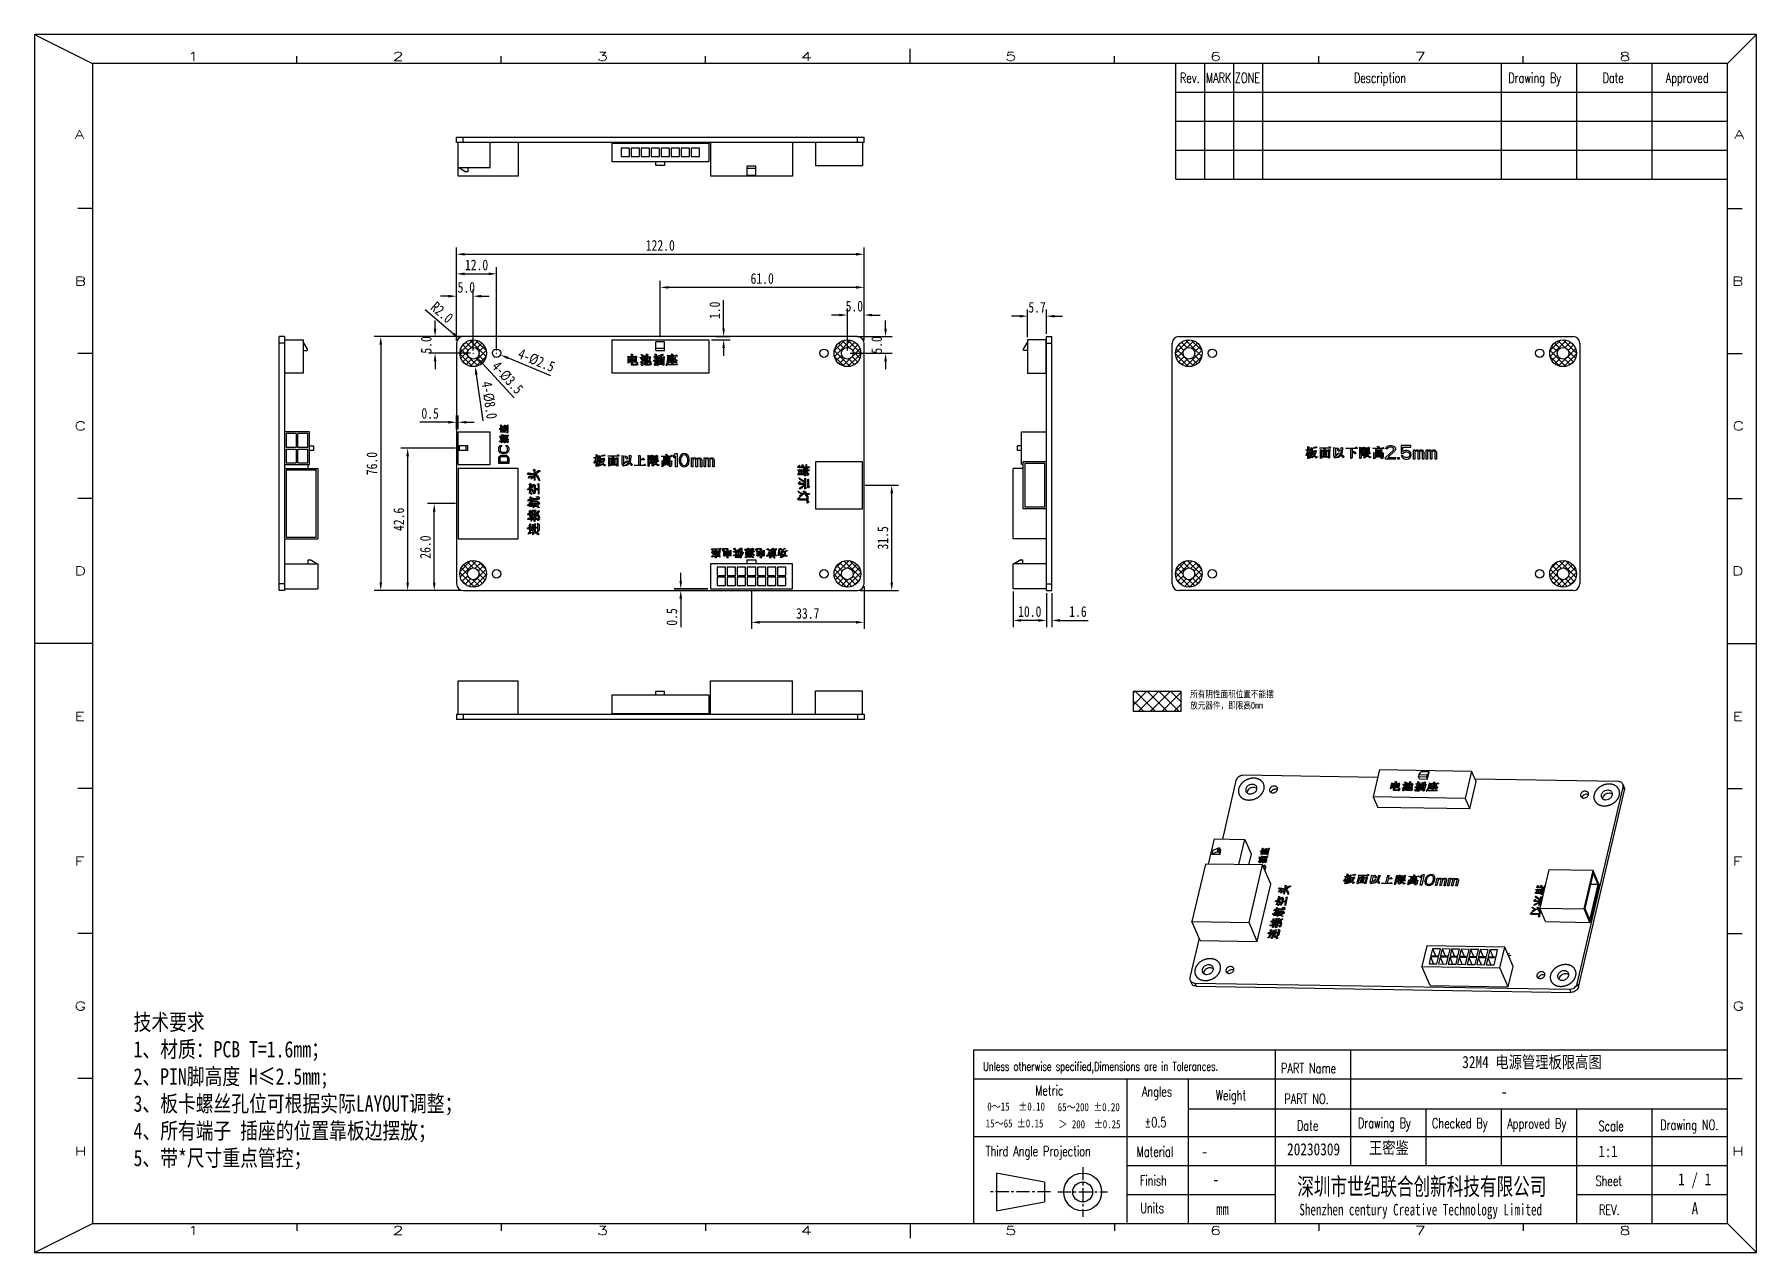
# Model space of a CAD drawing. Header units: inches. Extents: x 716 to 1232, y -1720 to -1356.
import ezdxf

# ---------------------------------------------------------------- set-up
doc = ezdxf.new("R2010")
doc.units = ezdxf.units.IN
doc.header["$LTSCALE"] = 20
doc.header["$MEASUREMENT"] = 0
doc.header["$PDMODE"] = 3
doc.header["$PDSIZE"] = 0.3125
doc.linetypes.add('CENTER', pattern=[0.6, 0.375, -0.075, 0.075, -0.075])
doc.linetypes.add('CENTER2', pattern=[28.575, 19.05, -3.175, 3.175, -3.175])
doc.layers.get('0').update_dxf_attribs({"linetype": 'CONTINUOUS'})
doc.layers.get('Defpoints').update_dxf_attribs({"linetype": 'CONTINUOUS'})
for name, color, linetype in [('01___PRT_ALL_DTM_PLN', 7, 'CONTINUOUS'), ('02___PRT_ALL_AXES', 7, 'CONTINUOUS'), ('03___PRT_ALL_CURVES', 7, 'CONTINUOUS'), ('TEXT', 3, 'CONTINUOUS'), ('TITLE', 5, 'CONTINUOUS')]:
    doc.layers.add(name, color=color, linetype=linetype)
doc.layers.add('CENTER', color=1, linetype='CENTER2', lineweight=15)
doc.styles.add('Design', font='', dxfattribs={"width": 0.8})
doc.styles.add('Form', font='romans.shx', dxfattribs={"width": 0.7})
doc.styles.add('LOGO', font='', dxfattribs={"width": 0.7})
doc.styles.get("Standard").update_dxf_attribs({"font": 'STSONG.TTF', "width": 0.8})
doc.styles.get('Design').set_extended_font_data('SimSun')
doc.styles.get('LOGO').set_extended_font_data('SimSun')
doc.dimstyles.get("Standard").update_dxf_attribs({"dimscale": 0.4, "dimtxt": 8, "dimasz": 6, "dimexe": 5, "dimexo": 2, "dimgap": 2.5, "dimtad": 1, "dimdec": 1, "dimzin": 4, "dimdsep": 46, "dimtxsty": 'Standard', "dimcen": 0.09, "dimclrd": 3, "dimclre": 3, "dimclrt": 3, "dimadec": 0, "dimazin": 0, "dimtp": 0.01, "dimtm": 0.01, "dimtfac": 1, "dimtdec": 1, "dimtix": 1, "dimtofl": 0, "dimtmove": 0, "dimatfit": 3, "dimfxl": 1, "dimtolj": 1, "dimtzin": 4, "dimarcsym": 0})

msp = doc.modelspace()

# ---------------------------------------------------------------- texts
at = {"layer": 'TEXT', "attachment_point": 1}
for s, insert, char_height, width in [('{\\fSimSun|b0|i0|c134|p2;所有阴性面积位置不能摆放元器件，即限高Omm}', (1062.04, -1552.26), 2.0305, 25.1814), ('{\\fSimSun|b0|i0|c134|p2;32M4 电源管理板限高图}', (1143.49, -1661.55), 3.645, 267.3745), ('{\\fSimSun|b0|i0|c134|p2;-}', (1155.04, -1670.4), 3.645, 267.3745), ('{\\fSimSun|b0|i0|c134|p2;-}', (1065.4, -1688.3), 3.645, 61.7192), ('{\\fSimSun|b0|i0|c134|p2;20230309}', (1091.05, -1687.66), 3.645, 61.7192), ('{\\fSimSun|b0|i0|c134|p2;王密鉴}', (1115.56, -1687.23), 3.645, 20.0116), ('{\\fSimSun|b0|i0|c134|p2;-}', (1068.76, -1696.65), 3.645, 61.7192), ('{\\fSimSun|b0|i0|c134|p2;1 / 1}', (1208.09, -1696.65), 3.645, 61.7192), ('{\\fSimSun|b0|i0|c134|p2;A}', (1212.14, -1705.35), 3.645, 61.7192)]:
    msp.add_mtext(s, dxfattribs=dict(at, insert=insert, char_height=char_height, width=width))
at = {"layer": 'TITLE', "color": 0, "insert": (745.76, -1648.98), "char_height": 4.8771, "width": 144.5232, "attachment_point": 1}
msp.add_mtext('{\\fSimSun|b0|i0|c134|p2;技术要求\\P\\C3;1、材质：PCB T=1.6mm；\\P2、PIN脚高度 H≤2.5mm;\\P3、板卡螺丝孔位可根据实际LAYOUT调整；\\P4、所有端子 插座的位置靠板边摆放；\\P5、带*尺寸重点管控；}', dxfattribs=at)

# ---------------------------------------------------------------- blocks, each defined once
blk = doc.blocks.new('10')
at = {"layer": 'TITLE', "color": 0}
for p, q in [((-1113.31, -29.01), (-1113.31, -239.02)), ((-1113.31, -29.01), (-1103.3, -34.01)), ((-816.31, -29.01), (-1113.31, -29.01)), ((-816.31, -29.01), (-821.3, -34.01)), ((-816.31, -239.02), (-816.31, -29.01)), ((-816.31, -239.02), (-821.3, -234.02)), ((-1113.31, -239.02), (-816.31, -239.02))]:
    blk.add_line(p, q, dxfattribs=at)
at = {"layer": 'TITLE', "color": 5}
for p, q in [((-962.3, -34.01), (-962.3, -31.51)), ((-1103.3, -34.01), (-1103.3, -234.02)), ((-821.3, -34.01), (-1103.3, -34.01)), ((-1068.05, -34.01), (-1068.05, -32.76)), ((-1032.8, -34.01), (-1032.8, -32.76)), ((-997.55, -34.01), (-997.55, -32.76)), ((-927.03, -34.01), (-927.03, -32.76)), ((-916.44, -53.96), (-916.44, -34.01)), ((-911.45, -53.96), (-911.45, -34.01)), ((-911.45, -53.96), (-911.45, -34.01)), ((-906.46, -53.96), (-906.46, -34.01)), ((-901.46, -53.96), (-901.46, -34.01)), ((-860.26, -53.96), (-860.26, -34.01)), ((-847.27, -53.96), (-847.27, -34.01)), ((-834.29, -53.96), (-834.29, -34.01)), ((-821.3, -234.02), (-821.3, -34.01)), ((-821.3, -39), (-916.44, -39)), ((-821.3, -44), (-916.44, -44)), ((-821.3, -48.99), (-916.44, -48.99)), ((-916.44, -53.96), (-821.3, -53.96)), ((-1103.3, -59.01), (-1105.8, -59.01)), ((-821.3, -59.01), (-818.81, -59.01)), ((-1103.3, -84.01), (-1105.8, -84.01)), ((-821.3, -84.01), (-818.81, -84.01)), ((-1103.3, -109.01), (-1105.8, -109.01)), ((-821.3, -109.01), (-818.81, -109.01)), ((-1103.3, -134.01), (-1113.31, -134.01)), ((-821.3, -134.01), (-816.3, -134.01)), ((-1103.3, -159.01), (-1105.8, -159.01)), ((-821.3, -159.01), (-818.81, -159.01)), ((-1103.3, -184.01), (-1105.8, -184.01)), ((-821.3, -184.01), (-818.81, -184.01)), ((-951.28, -204.06), (-821.3, -204.06)), ((-951.28, -234.02), (-951.28, -204.06)), ((-899.29, -234.02), (-899.29, -204.06)), ((-886.29, -224.03), (-886.29, -204.06)), ((-1103.3, -209.01), (-1105.8, -209.01)), ((-951.28, -209.05), (-821.3, -209.05)), ((-924.87, -233.82), (-924.87, -209.05)), ((-914.29, -234.02), (-914.29, -209.05)), ((-821.3, -209.01), (-818.81, -209.01)), ((-914.29, -214.25), (-821.3, -214.25)), ((-873.3, -224.03), (-873.3, -214.25)), ((-860.3, -224.03), (-860.3, -214.25)), ((-847.31, -234.02), (-847.31, -214.25)), ((-834.31, -234.02), (-834.31, -214.25)), ((-951.28, -219.04), (-821.3, -219.04)), ((-924.87, -224.03), (-821.3, -224.03)), ((-924.87, -229.03), (-899.29, -229.03)), ((-847.31, -229.03), (-821.3, -229.03)), ((-1103.3, -234.02), (-821.3, -234.02)), ((-1068.05, -234.02), (-1068.05, -235.27)), ((-1032.8, -234.02), (-1032.8, -235.27)), ((-997.55, -234.02), (-997.55, -235.27)), ((-962.3, -234.02), (-962.3, -236.52)), ((-891.78, -234.02), (-891.78, -235.27)), ((-856.53, -234.02), (-856.53, -235.27))]:
    blk.add_line(p, q, dxfattribs=at)
at = {"layer": 'TITLE', "color": 251}
for p, q in [((-891.78, -34.01), (-891.78, -32.76)), ((-856.53, -34.01), (-856.53, -32.76)), ((-1113.31, -239.02), (-1103.3, -234.02)), ((-927.03, -234.02), (-927.03, -235.27))]:
    blk.add_line(p, q, dxfattribs=at)
at = {"layer": 'TITLE'}
for p, q in [((-947.4, -225.32), (-947.4, -231.84)), ((-939.08, -226.86), (-947.4, -225.32)), ((-939.08, -226.86), (-939.08, -230.3)), ((-947.4, -231.84), (-939.08, -230.3))]:
    blk.add_line(p, q, dxfattribs=at)
at = {"layer": 'TITLE', "color": 1, "linetype": 'CENTER', "ltscale": 0.3}
for p, q in [((-932.52, -224.32), (-932.52, -232.84)), ((-938.08, -228.58), (-948.4, -228.58)), ((-936.78, -228.58), (-928.26, -228.58))]:
    blk.add_line(p, q, dxfattribs=at)
at = {"layer": 'TITLE'}
for radius in [3.26, 1.72]:
    blk.add_circle((-932.52, -228.58), radius, dxfattribs=at)
at = {"layer": 'TITLE', "color": 6, "style": 'Form', "width": 1.5}
for s, p in [('1', (-1086.86, -33.54)), ('2', (-1051.56, -33.54)), ('3', (-1016.29, -33.54)), ('4', (-981.14, -33.54)), ('5', (-945.87, -33.54)), ('6', (-910.57, -33.54)), ('7', (-875.24, -33.54)), ('8', (-839.96, -33.54)), ('A', (-1106.4, -47)), ('A', (-820.14, -47)), ('B', (-1106.4, -72.3)), ('B', (-820.56, -72.3)), ('C', (-1106.4, -97.25)), ('C', (-820.46, -97.25)), ('D', (-1106.4, -122.26)), ('D', (-820.56, -122.26)), ('E', (-1106.4, -147.33)), ('E', (-820.46, -147.33)), ('F', (-1106.4, -172.3)), ('F', (-820.46, -172.3)), ('G', (-1106.4, -197.27)), ('G', (-820.46, -197.27)), ('H', (-1106.4, -222.3)), ('H', (-820.56, -222.3)), ('1', (-1086.86, -235.98)), ('2', (-1051.56, -235.98)), ('3', (-1016.29, -235.98)), ('4', (-981.14, -235.98)), ('5', (-945.87, -235.98)), ('6', (-910.57, -235.98)), ('7', (-875.24, -235.98)), ('8', (-839.96, -235.98))]:
    blk.add_text(s, height=1.5, dxfattribs=at).set_placement(p)
at = {"layer": 'TITLE', "color": 0}
for s, height, style, width, p in [('Rev.', 1.748, 'Form', 0.7, (-915.74, -37.36)), ('MARK', 1.748, 'Form', 0.7, (-911.27, -37.36)), ('ZONE', 1.748, 'Form', 0.7, (-906.28, -37.36)), ('Description', 1.748, 'Form', 0.7, (-885.75, -37.36)), ('Drawing By', 1.748, 'Form', 0.7, (-859.12, -37.36)), ('Date', 1.748, 'Form', 0.7, (-842.86, -37.36)), ('Approved', 1.748, 'Form', 0.7, (-831.96, -37.36)), ('Unless otherwise specified,Dimensions are in Tolerances.', 1.4983, 'Form', 0.7, (-949.71, -207.67)), ('PART Name', 1.748, 'Form', 0.7, (-898.31, -208.12)), ('Metric', 1.748, 'Form', 0.7, (-940.72, -211.94)), ('Angles', 1.748, 'Form', 0.7, (-922.3, -212.13)), ('0～15  %%P0.10', 1.4, 'Design', 0.8, (-948.97, -214.55)), ('65～200 %%P0.20', 1.4, 'Design', 0.8, (-936.83, -214.65)), ('Weight', 1.748, 'Form', 0.7, (-909.57, -212.77)), ('PART NO.', 1.748, 'Form', 0.7, (-897.74, -213.4)), ('15～65 %%P0.15', 1.4, 'Design', 0.8, (-949.24, -217.45)), ('＞ 200  %%P0.25 ', 1.4, 'Design', 0.8, (-936.72, -217.6)), ('%%p0.5', 1.748, 'Form', 0.7, (-921.86, -217.42)), ('Date', 1.748, 'Form', 0.7, (-895.56, -218)), ('Drawing By', 1.748, 'Form', 0.7, (-885.05, -217.55)), ('Checked By', 1.748, 'Form', 0.7, (-872.27, -217.6)), ('Approved By', 1.748, 'Form', 0.7, (-859.29, -217.65)), ('Scale', 1.748, 'Form', 0.7, (-843.55, -218.07)), ('Drawing NO.', 1.748, 'Form', 0.7, (-832.92, -217.87)), ('Third Angle Projection', 1.748, 'Form', 0.7, (-949.26, -222.42)), ('Material', 1.748, 'Form', 0.7, (-923.24, -222.5)), ('Finish', 1.748, 'Form', 0.7, (-922.67, -227.47)), ('深圳市世纪联合创新科技有限公司', 3, 'LOGO', 0.7, (-895.51, -229.13)), ('Sheet', 1.748, 'Form', 0.7, (-844.07, -227.53)), ('Units', 1.748, 'Form', 0.7, (-922.6, -232.21)), ('Shenzhen century Creative Technology Limited', 1.9977, 'LOGO', 0.7, (-895.15, -232.62)), ('REV.', 1.748, 'Form', 0.7, (-843.47, -232.52))]:
    blk.add_text(s, height=height, dxfattribs=dict(at, style=style, width=width)).set_placement(p)
at = {"layer": 'TITLE', "color": 3, "ltscale": 10, "style": 'Design', "width": 0.8}
for tag, p in [('SCALE', (-843.55, -222.57)), ('SHEET', (-830.42, -227.68)), ('UNITS', (-909.5, -232.53)), ('REV', (-828.94, -232.54))]:
    blk.add_attdef(tag, p, '', height=2, dxfattribs=at)
blk = doc.blocks.new('*D28')
at = {"layer": '01___PRT_ALL_DTM_PLN', "color": 3, "lineweight": -2, "transparency": 16777216}
for p, q in [((842.43, -1447.49), (842.43, -1419.66)), ((844.83, -1421.66), (962.03, -1421.66)), ((964.43, -1447.49), (964.43, -1419.66))]:
    blk.add_line(p, q, dxfattribs=at)
at = {"layer": '01___PRT_ALL_DTM_PLN', "color": 3, "transparency": 16777216}
for points in [[(844.83, -1421.26), (844.83, -1422.06), (842.43, -1421.66)], [(962.03, -1422.06), (962.03, -1421.26), (964.43, -1421.66)]]:
    blk.add_solid(points, dxfattribs=at)
at = {"layer": 'Defpoints', "color": 0, "transparency": 16777216}
for p in [(964.43, -1421.66), (842.43, -1448.29), (964.43, -1448.29)]:
    blk.add_point(p, dxfattribs=at)
at = {"layer": '01___PRT_ALL_DTM_PLN', "color": 3, "transparency": 16777216, "insert": (903.43, -1419.02), "char_height": 3.2, "attachment_point": 5}
blk.add_mtext('\\A1;122.0', dxfattribs=at)
blk = doc.blocks.new('*D29')
at = {"layer": '01___PRT_ALL_DTM_PLN', "color": 3, "lineweight": -2, "transparency": 16777216}
for p, q in [((842.43, -1447.49), (842.43, -1432.21)), ((847.43, -1450.49), (847.43, -1432.21)), ((840.03, -1434.21), (837.63, -1434.21)), ((849.83, -1434.21), (852.23, -1434.21))]:
    blk.add_line(p, q, dxfattribs=at)
at = {"layer": '01___PRT_ALL_DTM_PLN', "color": 3, "transparency": 16777216}
for points in [[(840.03, -1434.61), (840.03, -1433.81), (842.43, -1434.21)], [(849.83, -1433.81), (849.83, -1434.61), (847.43, -1434.21)]]:
    blk.add_solid(points, dxfattribs=at)
at = {"layer": 'Defpoints', "color": 0, "transparency": 16777216}
for p in [(847.43, -1434.21), (842.43, -1448.29), (847.43, -1451.29)]:
    blk.add_point(p, dxfattribs=at)
at = {"layer": '01___PRT_ALL_DTM_PLN', "color": 3, "transparency": 16777216, "insert": (845.36, -1431.57), "char_height": 3.2, "attachment_point": 5}
blk.add_mtext('\\A1;5.0', dxfattribs=at)
blk = doc.blocks.new('*D30')
at = {"layer": '01___PRT_ALL_DTM_PLN', "color": 3, "lineweight": -2, "transparency": 16777216}
for p, q in [((836.01, -1443.89), (836.01, -1441.49)), ((844.61, -1446.29), (834.01, -1446.29)), ((846.63, -1451.29), (834.01, -1451.29)), ((836.01, -1453.69), (836.01, -1456.09))]:
    blk.add_line(p, q, dxfattribs=at)
at = {"layer": '01___PRT_ALL_DTM_PLN', "color": 3, "transparency": 16777216}
for points in [[(835.61, -1443.89), (836.41, -1443.89), (836.01, -1446.29)], [(836.41, -1453.69), (835.61, -1453.69), (836.01, -1451.29)]]:
    blk.add_solid(points, dxfattribs=at)
at = {"layer": 'Defpoints', "color": 0, "transparency": 16777216}
for p in [(845.41, -1446.29), (836.01, -1451.29), (847.43, -1451.29)]:
    blk.add_point(p, dxfattribs=at)
at = {"layer": '01___PRT_ALL_DTM_PLN', "color": 3, "transparency": 16777216, "insert": (833.37, -1448.79), "char_height": 3.2, "attachment_point": 5, "rotation": 90}
blk.add_mtext('\\A1;5.0', dxfattribs=at)
blk = doc.blocks.new('*D24')
at = {"layer": '01___PRT_ALL_DTM_PLN', "color": 3, "lineweight": -2, "transparency": 16777216}
for p, q in [((833.05, -1438.23), (841.52, -1445.44)), ((844.84, -1448.29), (844.91, -1448.29)), ((844.87, -1448.32), (844.87, -1448.25))]:
    blk.add_line(p, q, dxfattribs=at)
at = {"layer": '01___PRT_ALL_DTM_PLN', "color": 3, "transparency": 16777216}
blk.add_solid([(841.26, -1445.74), (841.78, -1445.13), (843.35, -1446.99)], dxfattribs=at)
at = {"layer": 'Defpoints', "color": 0, "transparency": 16777216}
for p in [(843.35, -1446.99), (844.87, -1448.29)]:
    blk.add_point(p, dxfattribs=at)
at = {"layer": '01___PRT_ALL_DTM_PLN', "color": 3, "transparency": 16777216, "insert": (838.08, -1439.05), "char_height": 3.2, "attachment_point": 5, "rotation": 319.5961}
blk.add_mtext('\\A1;R2.0', dxfattribs=at)
blk = doc.blocks.new('*D25')
at = {"layer": '01___PRT_ALL_DTM_PLN', "color": 3, "lineweight": -2, "transparency": 16777216}
for p, q in [((844.07, -1446.29), (817.76, -1446.29)), ((819.76, -1448.69), (819.76, -1519.89)), ((843.81, -1522.29), (817.76, -1522.29))]:
    blk.add_line(p, q, dxfattribs=at)
at = {"layer": '01___PRT_ALL_DTM_PLN', "color": 3, "transparency": 16777216}
for points in [[(820.16, -1448.69), (819.36, -1448.69), (819.76, -1446.29)], [(819.36, -1519.89), (820.16, -1519.89), (819.76, -1522.29)]]:
    blk.add_solid(points, dxfattribs=at)
at = {"layer": 'Defpoints', "color": 0, "transparency": 16777216}
for p in [(844.87, -1446.29), (819.76, -1522.29), (844.61, -1522.29)]:
    blk.add_point(p, dxfattribs=at)
at = {"layer": '01___PRT_ALL_DTM_PLN', "color": 3, "transparency": 16777216, "insert": (817.12, -1484.29), "char_height": 3.2, "attachment_point": 5, "rotation": 90}
blk.add_mtext('\\A1;76.0', dxfattribs=at)
blk = doc.blocks.new('*D32')
at = {"layer": '01___PRT_ALL_DTM_PLN', "color": 3, "lineweight": -2, "transparency": 16777216}
for p, q in [((847.4, -1451.29), (847.47, -1451.29)), ((847.43, -1451.32), (847.43, -1451.25)), ((859.66, -1464.64), (850.24, -1454.35))]:
    blk.add_line(p, q, dxfattribs=at)
at = {"layer": '01___PRT_ALL_DTM_PLN', "color": 3, "transparency": 16777216}
blk.add_solid([(850.53, -1454.08), (849.94, -1454.62), (848.62, -1452.58)], dxfattribs=at)
at = {"layer": 'Defpoints', "color": 0, "transparency": 16777216}
for p in [(846.25, -1450), (848.62, -1452.58)]:
    blk.add_point(p, dxfattribs=at)
at = {"layer": '01___PRT_ALL_DTM_PLN', "color": 3, "transparency": 16777216, "insert": (857.7, -1458.6), "char_height": 3.2, "attachment_point": 5, "rotation": 312.4763}
blk.add_mtext('4-\\A1;%%c3.5', dxfattribs=at)
blk = doc.blocks.new('*D33')
at = {"layer": '01___PRT_ALL_DTM_PLN', "color": 3, "lineweight": -2, "transparency": 16777216}
for p, q in [((847.4, -1451.29), (847.47, -1451.29)), ((847.43, -1451.32), (847.43, -1451.25)), ((850.45, -1471.47), (848.38, -1457.62))]:
    blk.add_line(p, q, dxfattribs=at)
at = {"layer": '01___PRT_ALL_DTM_PLN', "color": 3, "transparency": 16777216}
blk.add_solid([(848.78, -1457.56), (847.99, -1457.68), (848.03, -1455.24)], dxfattribs=at)
at = {"layer": 'Defpoints', "color": 0, "transparency": 16777216}
for p in [(846.84, -1447.33), (848.03, -1455.24)]:
    blk.add_point(p, dxfattribs=at)
at = {"layer": '01___PRT_ALL_DTM_PLN', "color": 3, "transparency": 16777216, "insert": (852.21, -1465.34), "char_height": 3.2, "attachment_point": 5, "rotation": 278.5114}
blk.add_mtext('4-\\A1;%%c8.0', dxfattribs=at)
blk = doc.blocks.new('*D34')
at = {"layer": '01___PRT_ALL_DTM_PLN', "color": 3, "lineweight": -2, "transparency": 16777216}
for p, q in [((842.43, -1447.49), (842.43, -1425.52)), ((844.83, -1427.52), (852.03, -1427.52)), ((854.43, -1450.49), (854.43, -1425.52))]:
    blk.add_line(p, q, dxfattribs=at)
at = {"layer": '01___PRT_ALL_DTM_PLN', "color": 3, "transparency": 16777216}
for points in [[(844.83, -1427.12), (844.83, -1427.92), (842.43, -1427.52)], [(852.03, -1427.92), (852.03, -1427.12), (854.43, -1427.52)]]:
    blk.add_solid(points, dxfattribs=at)
at = {"layer": 'Defpoints', "color": 0, "transparency": 16777216}
for p in [(854.43, -1427.52), (842.43, -1448.29), (854.43, -1451.29)]:
    blk.add_point(p, dxfattribs=at)
at = {"layer": '01___PRT_ALL_DTM_PLN', "color": 3, "transparency": 16777216, "insert": (848.43, -1424.88), "char_height": 3.2, "attachment_point": 5}
blk.add_mtext('\\A1;12.0', dxfattribs=at)
blk = doc.blocks.new('*D35')
at = {"layer": '01___PRT_ALL_DTM_PLN', "color": 3, "lineweight": -2, "transparency": 16777216}
for p, q in [((959.43, -1450.49), (959.43, -1437.85)), ((964.43, -1447.49), (964.43, -1437.85)), ((957.03, -1439.85), (954.63, -1439.85)), ((966.83, -1439.85), (969.23, -1439.85))]:
    blk.add_line(p, q, dxfattribs=at)
at = {"layer": '01___PRT_ALL_DTM_PLN', "color": 3, "transparency": 16777216}
for points in [[(957.03, -1440.25), (957.03, -1439.45), (959.43, -1439.85)], [(966.83, -1439.45), (966.83, -1440.25), (964.43, -1439.85)]]:
    blk.add_solid(points, dxfattribs=at)
at = {"layer": 'Defpoints', "color": 0, "transparency": 16777216}
for p in [(959.43, -1439.85), (964.43, -1448.29), (959.43, -1451.29)]:
    blk.add_point(p, dxfattribs=at)
at = {"layer": '01___PRT_ALL_DTM_PLN', "color": 3, "transparency": 16777216, "insert": (961.51, -1437.21), "char_height": 3.2, "attachment_point": 5}
blk.add_mtext('\\A1;5.0', dxfattribs=at)
blk = doc.blocks.new('*D36')
at = {"layer": '01___PRT_ALL_DTM_PLN', "color": 3, "lineweight": -2, "transparency": 16777216}
for p, q in [((970.86, -1443.89), (970.86, -1441.49)), ((962.26, -1446.29), (972.86, -1446.29)), ((960.23, -1451.29), (972.86, -1451.29)), ((970.86, -1453.69), (970.86, -1456.09))]:
    blk.add_line(p, q, dxfattribs=at)
at = {"layer": '01___PRT_ALL_DTM_PLN', "color": 3, "transparency": 16777216}
for points in [[(970.46, -1443.89), (971.26, -1443.89), (970.86, -1446.29)], [(971.26, -1453.69), (970.46, -1453.69), (970.86, -1451.29)]]:
    blk.add_solid(points, dxfattribs=at)
at = {"layer": 'Defpoints', "color": 0, "transparency": 16777216}
for p in [(961.46, -1446.29), (959.43, -1451.29), (970.86, -1451.29)]:
    blk.add_point(p, dxfattribs=at)
at = {"layer": '01___PRT_ALL_DTM_PLN', "color": 3, "transparency": 16777216, "insert": (968.22, -1448.79), "char_height": 3.2, "attachment_point": 5, "rotation": 90}
blk.add_mtext('\\A1;5.0', dxfattribs=at)
blk = doc.blocks.new('*D37')
at = {"layer": '01___PRT_ALL_DTM_PLN', "color": 3, "lineweight": -2, "transparency": 16777216}
for p, q in [((854.4, -1451.29), (854.47, -1451.29)), ((854.43, -1451.32), (854.43, -1451.25)), ((870.68, -1458.07), (857.8, -1452.7))]:
    blk.add_line(p, q, dxfattribs=at)
at = {"layer": '01___PRT_ALL_DTM_PLN', "color": 3, "transparency": 16777216}
blk.add_solid([(857.96, -1452.33), (857.65, -1453.06), (855.59, -1451.77)], dxfattribs=at)
at = {"layer": 'Defpoints', "color": 0, "transparency": 16777216}
for p in [(853.28, -1450.81), (855.59, -1451.77)]:
    blk.add_point(p, dxfattribs=at)
at = {"layer": '01___PRT_ALL_DTM_PLN', "color": 3, "transparency": 16777216, "insert": (866.36, -1453.41), "char_height": 3.2, "attachment_point": 5, "rotation": 337.3392}
blk.add_mtext('4-\\A1;%%c2.5', dxfattribs=at)
blk = doc.blocks.new('*D38')
at = {"layer": '01___PRT_ALL_DTM_PLN', "color": 3, "lineweight": -2, "transparency": 16777216}
for p, q in [((903.43, -1446.49), (903.43, -1429.57)), ((962.03, -1431.57), (905.83, -1431.57)), ((964.43, -1447.49), (964.43, -1429.57))]:
    blk.add_line(p, q, dxfattribs=at)
at = {"layer": '01___PRT_ALL_DTM_PLN', "color": 3, "transparency": 16777216}
for points in [[(905.83, -1431.17), (905.83, -1431.97), (903.43, -1431.57)], [(962.03, -1431.97), (962.03, -1431.17), (964.43, -1431.57)]]:
    blk.add_solid(points, dxfattribs=at)
at = {"layer": 'Defpoints', "color": 0, "transparency": 16777216}
for p in [(903.43, -1431.57), (903.43, -1447.29), (964.43, -1448.29)]:
    blk.add_point(p, dxfattribs=at)
at = {"layer": '01___PRT_ALL_DTM_PLN', "color": 3, "transparency": 16777216, "insert": (933.93, -1428.93), "char_height": 3.2, "attachment_point": 5}
blk.add_mtext('\\A1;61.0', dxfattribs=at)
blk = doc.blocks.new('*D39')
at = {"layer": '01___PRT_ALL_DTM_PLN', "color": 3, "lineweight": -2, "transparency": 16777216}
for p, q in [((922.39, -1443.89), (922.39, -1435.4)), ((918.73, -1447.29), (924.39, -1447.29)), ((920.18, -1446.29), (924.39, -1446.29)), ((922.39, -1449.69), (922.39, -1452.09))]:
    blk.add_line(p, q, dxfattribs=at)
at = {"layer": '01___PRT_ALL_DTM_PLN', "color": 3, "transparency": 16777216}
for points in [[(921.99, -1443.89), (922.79, -1443.89), (922.39, -1446.29)], [(922.79, -1449.69), (921.99, -1449.69), (922.39, -1447.29)]]:
    blk.add_solid(points, dxfattribs=at)
at = {"layer": 'Defpoints', "color": 0, "transparency": 16777216}
for p in [(917.93, -1447.29), (919.38, -1446.29), (922.39, -1446.29)]:
    blk.add_point(p, dxfattribs=at)
at = {"layer": '01___PRT_ALL_DTM_PLN', "color": 3, "transparency": 16777216, "insert": (919.75, -1438.44), "char_height": 3.2, "attachment_point": 5, "rotation": 90}
blk.add_mtext('\\A1;1.0', dxfattribs=at)
blk = doc.blocks.new('*D40')
at = {"layer": '01___PRT_ALL_DTM_PLN', "color": 3, "lineweight": -2, "transparency": 16777216}
for p, q in [((964.73, -1490.79), (974.71, -1490.79)), ((972.71, -1519.89), (972.71, -1493.19)), ((963.23, -1522.29), (974.71, -1522.29))]:
    blk.add_line(p, q, dxfattribs=at)
at = {"layer": '01___PRT_ALL_DTM_PLN', "color": 3, "transparency": 16777216}
for points in [[(973.11, -1493.19), (972.31, -1493.19), (972.71, -1490.79)], [(972.31, -1519.89), (973.11, -1519.89), (972.71, -1522.29)]]:
    blk.add_solid(points, dxfattribs=at)
at = {"layer": 'Defpoints', "color": 0, "transparency": 16777216}
for p in [(963.93, -1490.79), (972.71, -1490.79), (962.43, -1522.29)]:
    blk.add_point(p, dxfattribs=at)
at = {"layer": '01___PRT_ALL_DTM_PLN', "color": 3, "transparency": 16777216, "insert": (970.07, -1506.54), "char_height": 3.2, "attachment_point": 5, "rotation": 90}
blk.add_mtext('\\A1;31.5', dxfattribs=at)
blk = doc.blocks.new('*D41')
at = {"layer": '01___PRT_ALL_DTM_PLN', "color": 3, "lineweight": -2, "transparency": 16777216}
for p, q in [((842.13, -1496.29), (833.76, -1496.29)), ((835.76, -1519.89), (835.76, -1498.69)), ((843.63, -1522.29), (833.76, -1522.29))]:
    blk.add_line(p, q, dxfattribs=at)
at = {"layer": '01___PRT_ALL_DTM_PLN', "color": 3, "transparency": 16777216}
for points in [[(836.16, -1498.69), (835.36, -1498.69), (835.76, -1496.29)], [(835.36, -1519.89), (836.16, -1519.89), (835.76, -1522.29)]]:
    blk.add_solid(points, dxfattribs=at)
at = {"layer": 'Defpoints', "color": 0, "transparency": 16777216}
for p in [(835.76, -1496.29), (842.93, -1496.29), (844.43, -1522.29)]:
    blk.add_point(p, dxfattribs=at)
at = {"layer": '01___PRT_ALL_DTM_PLN', "color": 3, "transparency": 16777216, "insert": (833.12, -1509.29), "char_height": 3.2, "attachment_point": 5, "rotation": 90}
blk.add_mtext('\\A1;26.0', dxfattribs=at)
blk = doc.blocks.new('*D42')
at = {"layer": '01___PRT_ALL_DTM_PLN', "color": 3, "lineweight": -2, "transparency": 16777216}
for p, q in [((842.13, -1479.69), (825.8, -1479.69)), ((827.8, -1482.09), (827.8, -1519.89)), ((843.81, -1522.29), (825.8, -1522.29))]:
    blk.add_line(p, q, dxfattribs=at)
at = {"layer": '01___PRT_ALL_DTM_PLN', "color": 3, "transparency": 16777216}
for points in [[(828.2, -1482.09), (827.4, -1482.09), (827.8, -1479.69)], [(827.4, -1519.89), (828.2, -1519.89), (827.8, -1522.29)]]:
    blk.add_solid(points, dxfattribs=at)
at = {"layer": 'Defpoints', "color": 0, "transparency": 16777216}
for p in [(842.93, -1479.69), (827.8, -1522.29), (844.61, -1522.29)]:
    blk.add_point(p, dxfattribs=at)
at = {"layer": '01___PRT_ALL_DTM_PLN', "color": 3, "transparency": 16777216, "insert": (825.16, -1500.99), "char_height": 3.2, "attachment_point": 5, "rotation": 90}
blk.add_mtext('\\A1;42.6', dxfattribs=at)
blk = doc.blocks.new('*D43')
at = {"layer": '01___PRT_ALL_DTM_PLN', "color": 3, "lineweight": -2, "transparency": 16777216}
for p, q in [((840.03, -1471.93), (831.44, -1471.93)), ((842.43, -1474.04), (842.43, -1469.93)), ((842.93, -1474.04), (842.93, -1469.93)), ((845.33, -1471.93), (847.73, -1471.93))]:
    blk.add_line(p, q, dxfattribs=at)
at = {"layer": '01___PRT_ALL_DTM_PLN', "color": 3, "transparency": 16777216}
for points in [[(840.03, -1472.33), (840.03, -1471.53), (842.43, -1471.93)], [(845.33, -1471.53), (845.33, -1472.33), (842.93, -1471.93)]]:
    blk.add_solid(points, dxfattribs=at)
at = {"layer": 'Defpoints', "color": 0, "transparency": 16777216}
for p in [(842.43, -1471.93), (842.43, -1474.84), (842.93, -1474.84)]:
    blk.add_point(p, dxfattribs=at)
at = {"layer": '01___PRT_ALL_DTM_PLN', "color": 3, "transparency": 16777216, "insert": (834.54, -1469.29), "char_height": 3.2, "attachment_point": 5}
blk.add_mtext('\\A1;0.5', dxfattribs=at)
blk = doc.blocks.new('*D44')
at = {"layer": '01___PRT_ALL_DTM_PLN', "color": 3, "lineweight": -2, "transparency": 16777216}
for p, q in [((909.55, -1519.39), (909.55, -1516.99)), ((917.63, -1521.79), (907.55, -1521.79)), ((917.63, -1522.29), (907.55, -1522.29)), ((909.55, -1524.69), (909.55, -1533.29))]:
    blk.add_line(p, q, dxfattribs=at)
at = {"layer": '01___PRT_ALL_DTM_PLN', "color": 3, "transparency": 16777216}
for points in [[(909.15, -1519.39), (909.95, -1519.39), (909.55, -1521.79)], [(909.95, -1524.69), (909.15, -1524.69), (909.55, -1522.29)]]:
    blk.add_solid(points, dxfattribs=at)
at = {"layer": 'Defpoints', "color": 0, "transparency": 16777216}
for p in [(909.55, -1522.29), (918.43, -1521.79), (918.43, -1522.29)]:
    blk.add_point(p, dxfattribs=at)
at = {"layer": '01___PRT_ALL_DTM_PLN', "color": 3, "transparency": 16777216, "insert": (906.91, -1530.19), "char_height": 3.2, "attachment_point": 5, "rotation": 90}
blk.add_mtext('\\A1;0.5', dxfattribs=at)
blk = doc.blocks.new('*D45')
at = {"layer": '01___PRT_ALL_DTM_PLN', "color": 3, "lineweight": -2, "transparency": 16777216}
for p, q in [((930.73, -1522.59), (930.73, -1533.79)), ((964.43, -1521.09), (964.43, -1533.79)), ((962.03, -1531.79), (933.13, -1531.79))]:
    blk.add_line(p, q, dxfattribs=at)
at = {"layer": '01___PRT_ALL_DTM_PLN', "color": 3, "transparency": 16777216}
for points in [[(933.13, -1531.39), (933.13, -1532.19), (930.73, -1531.79)], [(962.03, -1532.19), (962.03, -1531.39), (964.43, -1531.79)]]:
    blk.add_solid(points, dxfattribs=at)
at = {"layer": 'Defpoints', "color": 0, "transparency": 16777216}
for p in [(964.43, -1520.29), (930.73, -1521.79), (930.73, -1531.79)]:
    blk.add_point(p, dxfattribs=at)
at = {"layer": '01___PRT_ALL_DTM_PLN', "color": 3, "transparency": 16777216, "insert": (947.58, -1529.15), "char_height": 3.2, "attachment_point": 5}
blk.add_mtext('\\A1;33.7', dxfattribs=at)
blk = doc.blocks.new('*D46')
at = {"layer": '01___PRT_ALL_DTM_PLN', "color": 3, "lineweight": -2, "transparency": 16777216}
for p, q in [((1009.03, -1522.59), (1009.03, -1533.23)), ((1019.03, -1523.09), (1019.03, -1533.23)), ((1016.63, -1531.23), (1011.43, -1531.23))]:
    blk.add_line(p, q, dxfattribs=at)
at = {"layer": '01___PRT_ALL_DTM_PLN', "color": 3, "transparency": 16777216}
for points in [[(1011.43, -1530.83), (1011.43, -1531.63), (1009.03, -1531.23)], [(1016.63, -1531.63), (1016.63, -1530.83), (1019.03, -1531.23)]]:
    blk.add_solid(points, dxfattribs=at)
at = {"layer": 'Defpoints', "color": 0, "transparency": 16777216}
for p in [(1009.03, -1521.79), (1019.03, -1522.29), (1009.03, -1531.23)]:
    blk.add_point(p, dxfattribs=at)
at = {"layer": '01___PRT_ALL_DTM_PLN', "color": 3, "transparency": 16777216, "insert": (1014.03, -1528.59), "char_height": 3.2, "attachment_point": 5}
blk.add_mtext('\\A1;10.0', dxfattribs=at)
blk = doc.blocks.new('*D47')
at = {"layer": '01___PRT_ALL_DTM_PLN', "color": 3, "lineweight": -2, "transparency": 16777216}
for p, q in [((1013.38, -1446.49), (1013.38, -1438.19)), ((1019.03, -1445.49), (1019.03, -1438.19)), ((1010.98, -1440.19), (1008.58, -1440.19)), ((1021.43, -1440.19), (1023.83, -1440.19))]:
    blk.add_line(p, q, dxfattribs=at)
at = {"layer": '01___PRT_ALL_DTM_PLN', "color": 3, "transparency": 16777216}
for points in [[(1010.98, -1440.59), (1010.98, -1439.79), (1013.38, -1440.19)], [(1021.43, -1439.79), (1021.43, -1440.59), (1019.03, -1440.19)]]:
    blk.add_solid(points, dxfattribs=at)
at = {"layer": 'Defpoints', "color": 0, "transparency": 16777216}
for p in [(1013.38, -1440.19), (1013.38, -1447.29), (1019.03, -1446.29)]:
    blk.add_point(p, dxfattribs=at)
at = {"layer": '01___PRT_ALL_DTM_PLN', "color": 3, "transparency": 16777216, "insert": (1016.21, -1437.55), "char_height": 3.2, "attachment_point": 5}
blk.add_mtext('\\A1;5.7', dxfattribs=at)
blk = doc.blocks.new('*D48')
at = {"layer": '01___PRT_ALL_DTM_PLN', "color": 3, "lineweight": -2, "transparency": 16777216}
for p, q in [((1019.03, -1523.09), (1019.03, -1533.23)), ((1020.63, -1523.09), (1020.63, -1533.23)), ((1016.63, -1531.23), (1014.23, -1531.23)), ((1023.03, -1531.23), (1031.46, -1531.23))]:
    blk.add_line(p, q, dxfattribs=at)
at = {"layer": '01___PRT_ALL_DTM_PLN', "color": 3, "transparency": 16777216}
for points in [[(1016.63, -1531.63), (1016.63, -1530.83), (1019.03, -1531.23)], [(1023.03, -1530.83), (1023.03, -1531.63), (1020.63, -1531.23)]]:
    blk.add_solid(points, dxfattribs=at)
at = {"layer": 'Defpoints', "color": 0, "transparency": 16777216}
for p in [(1019.03, -1522.29), (1020.63, -1522.29), (1020.63, -1531.23)]:
    blk.add_point(p, dxfattribs=at)
at = {"layer": '01___PRT_ALL_DTM_PLN', "color": 3, "transparency": 16777216, "insert": (1028.45, -1528.59), "char_height": 3.2, "attachment_point": 5}
blk.add_mtext('\\A1;1.6', dxfattribs=at)

# ---------------------------------------------------------------- dimensions: what is measured, and where the dimension line sits
at = {"layer": '01___PRT_ALL_DTM_PLN', "color": 3}
for base, p1, p2, picture, middle in [((964.43, -1421.66), (842.43, -1448.29), (964.43, -1448.29), '*D28', (903.43, -1419.02)), ((854.43, -1427.52), (842.43, -1448.29), (854.43, -1451.29), '*D34', (848.43, -1424.88)), ((903.43, -1431.57), (964.43, -1448.29), (903.43, -1447.29), '*D38', (933.93, -1428.93)), ((1013.38104208, -1440.18963066), (1019.03104208, -1446.28888983), (1013.38104208, -1447.28888983), '*D47', (1016.20604208, -1437.55084278)), ((930.73, -1531.79), (964.43, -1520.29), (930.73, -1521.79), '*D45', (947.58, -1529.15)), ((1009.03, -1531.23), (1019.03, -1522.29), (1009.03, -1521.79), '*D46', (1014.03, -1528.59))]:
    dim = msp.add_linear_dim(base=base, p1=p1, p2=p2, dimstyle='Standard', dxfattribs=at)
    dim.commit()
    dim.dimension.update_dxf_attribs({"geometry": picture, "text_midpoint": middle})
for base, p1, p2, picture, middle in [((847.43, -1434.21), (842.43, -1448.29), (847.43, -1451.29), '*D29', (845.36, -1434.21)), ((1020.63, -1531.23), (1019.03, -1522.29), (1020.63, -1522.29), '*D48', (1028.45, -1531.23))]:
    dim = msp.add_linear_dim(base=base, p1=p1, p2=p2, dimstyle='Standard', dxfattribs=at)
    dim.commit()
    dim.dimension.update_dxf_attribs({"geometry": picture, "text_midpoint": middle, "dimtype": 160})
dim = msp.add_radius_dim(center=(844.87, -1448.29), mpoint=(843.35, -1446.99), dimstyle='Standard', dxfattribs=at)
dim.commit()
dim.dimension.update_dxf_attribs({"geometry": '*D24', "text_midpoint": (838.08, -1439.05)})
for base, p1, p2, angle, picture, middle in [((922.39, -1446.29), (917.93, -1447.29), (919.38, -1446.29), 90, '*D39', (922.39, -1438.44)), ((959.43, -1439.85), (964.43, -1448.29), (959.43, -1451.29), 180, '*D35', (961.51, -1439.85))]:
    dim = msp.add_linear_dim(base=base, p1=p1, p2=p2, angle=angle, dimstyle='Standard', dxfattribs=at)
    dim.commit()
    dim.dimension.update_dxf_attribs({"geometry": picture, "text_midpoint": middle, "dimtype": 160})
for base, p1, p2, picture, middle in [((836.01, -1451.29), (845.41, -1446.29), (847.43, -1451.29), '*D30', (833.37, -1448.79)), ((970.86, -1451.29), (961.46, -1446.29), (959.43, -1451.29), '*D36', (968.22, -1448.79)), ((819.76, -1522.29), (844.87, -1446.29), (844.61, -1522.29), '*D25', (817.12, -1484.29)), ((827.8, -1522.29), (842.93, -1479.69), (844.61, -1522.29), '*D42', (825.16, -1500.99)), ((972.71, -1490.79), (962.43, -1522.29), (963.93, -1490.79), '*D40', (970.07, -1506.54)), ((835.76, -1496.29), (844.43, -1522.29), (842.93, -1496.29), '*D41', (833.12, -1509.29))]:
    dim = msp.add_linear_dim(base=base, p1=p1, p2=p2, angle=90, dimstyle='Standard', dxfattribs=at)
    dim.commit()
    dim.dimension.update_dxf_attribs({"geometry": picture, "text_midpoint": middle})
for p1, p2, picture, middle in [((846.84, -1447.33), (848.03, -1455.24), '*D33', (849.12, -1462.57)), ((846.25, -1450), (848.62, -1452.58), '*D32', (854.68, -1459.21)), ((853.28, -1450.81), (855.59, -1451.77), '*D37', (863.25, -1454.97))]:
    dim = msp.add_diameter_dim_2p(p1=p1, p2=p2, text='4-<>', dimstyle='Standard', dxfattribs=at)
    dim.commit()
    dim.dimension.update_dxf_attribs({"geometry": picture, "text_midpoint": middle, "dimtype": 163})
dim = msp.add_linear_dim(base=(842.43, -1471.93), p1=(842.93, -1474.84), p2=(842.43, -1474.84), text='0.5', dimstyle='Standard', dxfattribs=at)
dim.commit()
dim.dimension.update_dxf_attribs({"geometry": '*D43', "text_midpoint": (834.54, -1471.93), "dimtype": 160})
dim = msp.add_linear_dim(base=(909.55, -1522.29), p1=(918.43, -1521.79), p2=(918.43, -1522.29), angle=90, text='0.5', dimstyle='Standard', dxfattribs=at)
dim.commit()
dim.dimension.update_dxf_attribs({"geometry": '*D44', "text_midpoint": (909.55, -1530.19), "dimtype": 160})

# ---------------------------------------------------------------- hatches: boundary and pattern name
at = {"layer": '01___PRT_ALL_DTM_PLN'}
h = msp.add_hatch(dxfattribs=at)
h.set_pattern_fill('ANSI37', color=4, scale=10, style=0)
h.set_pattern_definition([(45, (-487.812, 49.4566), (-0.8838835, 0.8838835), []), (135, (-487.812, 49.4566), (-0.8838835, -0.8838835), [])])
h.paths.add_polyline_path([(843.43, -1451.29, 1), (851.43, -1451.29, 1)])
h.paths.add_polyline_path([(849.18, -1451.29, -1), (845.68, -1451.29, -1)], flags=16)
h.paths.add_polyline_path([(963.43, -1451.29, 1), (955.43, -1451.29, 1)])
h.paths.add_polyline_path([(957.68, -1451.29, -1), (961.18, -1451.29, -1)], flags=16)
h.paths.add_polyline_path([(955.43, -1517.29, 1), (963.43, -1517.29, 1)])
h.paths.add_polyline_path([(961.18, -1517.29, -1), (957.68, -1517.29, -1)], flags=16)
h.paths.add_polyline_path([(843.43, -1517.29, 1), (851.43, -1517.29, 1)])
h.paths.add_polyline_path([(849.18, -1517.29, -1), (845.68, -1517.29, -1)], flags=16)
h = msp.add_hatch(dxfattribs=at)
h.set_pattern_fill('ANSI37', color=4, scale=10, style=0)
h.set_pattern_definition([(45, (-273.5827, 49.4566), (-0.8838835, 0.8838835), []), (135, (-273.5827, 49.4566), (-0.8838835, -0.8838835), [])])
h.paths.add_polyline_path([(1057.66, -1451.29, 1), (1065.66, -1451.29, 1)])
h.paths.add_polyline_path([(1063.41, -1451.29, -1), (1059.91, -1451.29, -1)], flags=16)
h.paths.add_polyline_path([(1177.66, -1451.29, 1), (1169.66, -1451.29, 1)])
h.paths.add_polyline_path([(1171.91, -1451.29, -1), (1175.41, -1451.29, -1)], flags=16)
h.paths.add_polyline_path([(1169.66, -1517.29, 1), (1177.66, -1517.29, 1)])
h.paths.add_polyline_path([(1175.41, -1517.29, -1), (1171.91, -1517.29, -1)], flags=16)
h.paths.add_polyline_path([(1057.66, -1517.29, 1), (1065.66, -1517.29, 1)])
h.paths.add_polyline_path([(1063.41, -1517.29, -1), (1059.91, -1517.29, -1)], flags=16)
h = msp.add_hatch(dxfattribs=at)
h.set_pattern_fill('ANSI37', color=4, scale=20, style=0)
h.set_pattern_definition([(45, (-2109.8973, 1596.0167), (-1.767767, 1.767767), []), (135, (-2109.8973, 1596.0167), (-1.767767, -1.767767), [])])
h.paths.add_polyline_path([(1059.35, -1552.49), (1044.93, -1552.49), (1044.93, -1558.4), (1059.35, -1558.4)])

# ---------------------------------------------------------------- linework, layer by layer
at = {"color": 7, "linetype": 'Continuous'}
for p, q in [((842.43, -1388.25), (842.43, -1386.65)), ((842.43, -1386.65), (964.43, -1386.65)), ((844.43, -1388.25), (844.43, -1386.65)), ((962.43, -1388.25), (962.43, -1386.65)), ((964.43, -1388.25), (964.43, -1386.65)), ((964.43, -1388.25), (842.43, -1388.25)), ((842.93, -1398.25), (842.93, -1388.25)), ((852.53, -1395.75), (852.53, -1388.25)), ((860.93, -1388.25), (860.93, -1398.25)), ((888.93, -1388.39), (888.93, -1393.9)), ((888.93, -1388.39), (917.93, -1388.39)), ((891.68, -1389.89), (891.68, -1392.39)), ((894.18, -1389.89), (891.68, -1389.89)), ((894.18, -1392.39), (894.18, -1389.89)), ((894.68, -1389.89), (894.68, -1392.39)), ((897.18, -1389.89), (894.68, -1389.89)), ((897.18, -1392.39), (897.18, -1389.89)), ((897.68, -1389.89), (897.68, -1392.39)), ((900.18, -1389.89), (897.68, -1389.89)), ((900.18, -1392.39), (900.18, -1389.89)), ((900.68, -1389.89), (900.68, -1392.39)), ((903.18, -1389.89), (900.68, -1389.89)), ((903.18, -1392.39), (903.18, -1389.89)), ((903.68, -1389.89), (903.68, -1392.39)), ((906.18, -1389.89), (903.68, -1389.89)), ((906.18, -1392.39), (906.18, -1389.89)), ((906.68, -1389.89), (906.68, -1392.39)), ((909.18, -1389.89), (906.68, -1389.89)), ((909.18, -1392.39), (909.18, -1389.89)), ((912.18, -1389.89), (909.68, -1389.89)), ((909.68, -1389.89), (909.68, -1392.39)), ((912.18, -1392.39), (912.18, -1389.89)), ((915.18, -1389.89), (912.68, -1389.89)), ((912.68, -1389.89), (912.68, -1392.39)), ((915.18, -1392.39), (915.18, -1389.89)), ((917.93, -1388.39), (917.93, -1393.9)), ((918.43, -1388.25), (918.43, -1398.25)), ((943.03, -1388.25), (943.03, -1398.25)), ((949.93, -1388.25), (949.93, -1395.25)), ((963.93, -1388.25), (963.93, -1395.25)), ((842.93, -1395.75), (852.53, -1395.75)), ((843.23, -1395.75), (845.23, -1396.95)), ((845.83, -1396.95), (845.23, -1396.95)), ((845.83, -1395.75), (845.83, -1396.95)), ((888.93, -1393.9), (917.93, -1393.9)), ((891.68, -1392.39), (894.18, -1392.39)), ((894.68, -1392.39), (897.18, -1392.39)), ((897.68, -1392.39), (900.18, -1392.39)), ((900.68, -1392.39), (903.18, -1392.39)), ((902.13, -1395.1), (902.13, -1393.9)), ((904.73, -1395.1), (902.13, -1395.1)), ((903.68, -1392.39), (906.18, -1392.39)), ((904.73, -1393.9), (904.73, -1395.1)), ((906.68, -1392.39), (909.18, -1392.39)), ((909.68, -1392.39), (912.18, -1392.39)), ((912.68, -1392.39), (915.18, -1392.39)), ((932.03, -1395.35), (929.43, -1395.35)), ((929.43, -1397.95), (929.43, -1395.35)), ((929.43, -1395.95), (932.03, -1395.95)), ((932.03, -1397.95), (932.03, -1395.35)), ((963.93, -1395.25), (949.93, -1395.25)), ((860.93, -1398.25), (842.93, -1398.25)), ((943.03, -1398.25), (918.43, -1398.25)), ((929.43, -1397.95), (932.03, -1397.95)), ((789.32, -1522.29), (789.32, -1446.29)), ((790.92, -1446.29), (789.32, -1446.29)), ((790.92, -1448.29), (789.32, -1448.29)), ((790.92, -1446.29), (790.92, -1522.29)), ((791.06, -1457.29), (791.06, -1447.29)), ((791.06, -1447.29), (796.57, -1447.29)), ((796.57, -1447.29), (796.57, -1457.29)), ((797.77, -1449.89), (796.57, -1447.89)), ((842.43, -1448.29), (842.43, -1520.29)), ((962.43, -1446.29), (844.43, -1446.29)), ((888.93, -1447.29), (888.93, -1457.29)), ((888.93, -1447.29), (917.93, -1447.29)), ((902.13, -1450.49), (902.13, -1447.89)), ((904.73, -1447.89), (902.13, -1447.89)), ((904.73, -1450.49), (904.73, -1447.89)), ((917.93, -1447.29), (917.93, -1457.29)), ((964.43, -1520.29), (964.43, -1448.29)), ((1013.38, -1447.89), (1012.18, -1449.89)), ((1013.38, -1447.29), (1013.38, -1457.29)), ((1018.89, -1447.29), (1013.38, -1447.29)), ((1018.89, -1457.29), (1018.89, -1447.29)), ((1019.03, -1522.29), (1019.03, -1446.29)), ((1019.03, -1446.29), (1020.63, -1446.29)), ((1019.03, -1448.29), (1020.63, -1448.29)), ((1020.63, -1522.29), (1020.63, -1446.29)), ((1056.66, -1520.29), (1056.66, -1448.29)), ((1058.66, -1446.29), (1176.66, -1446.29)), ((1178.66, -1448.29), (1178.66, -1520.29)), ((796.57, -1450.49), (797.77, -1450.49)), ((797.77, -1449.89), (797.77, -1450.49)), ((904.73, -1449.89), (902.13, -1449.89)), ((902.13, -1450.49), (904.73, -1450.49)), ((1012.18, -1450.49), (1012.18, -1449.89)), ((1013.38, -1450.49), (1012.18, -1450.49)), ((796.57, -1457.29), (791.06, -1457.29)), ((917.93, -1457.29), (888.93, -1457.29)), ((1013.38, -1457.29), (1018.89, -1457.29)), ((798.42, -1474.84), (790.92, -1474.84)), ((791.42, -1475.34), (791.42, -1479.44)), ((794.42, -1475.34), (791.42, -1475.34)), ((794.42, -1479.44), (791.42, -1479.44)), ((794.42, -1475.34), (794.42, -1479.44)), ((794.92, -1479.44), (794.92, -1475.34)), ((797.92, -1475.34), (794.92, -1475.34)), ((797.92, -1479.44), (794.92, -1479.44)), ((797.92, -1479.44), (797.92, -1475.34)), ((798.42, -1484.54), (798.42, -1474.84)), ((798.42, -1478.99), (799.62, -1478.99)), ((799.62, -1478.99), (799.62, -1480.39)), ((842.93, -1484.54), (842.93, -1474.84)), ((842.93, -1474.84), (852.53, -1474.84)), ((843.23, -1478.99), (843.23, -1480.39)), ((845.83, -1478.99), (843.23, -1478.99)), ((845.23, -1478.99), (845.23, -1480.39)), ((845.83, -1480.39), (845.83, -1478.99)), ((852.53, -1484.54), (852.53, -1474.84)), ((1010.33, -1480.39), (1010.33, -1478.99)), ((1011.53, -1478.99), (1010.33, -1478.99)), ((1011.53, -1484.54), (1011.53, -1474.84)), ((1011.53, -1474.84), (1019.03, -1474.84)), ((790.92, -1484.54), (798.42, -1484.54)), ((791.42, -1479.94), (791.42, -1484.04)), ((791.42, -1479.94), (794.42, -1479.94)), ((791.42, -1484.04), (794.42, -1484.04)), ((794.42, -1479.94), (794.42, -1484.04)), ((794.92, -1484.04), (794.92, -1479.94)), ((794.92, -1479.94), (797.92, -1479.94)), ((794.92, -1484.04), (797.92, -1484.04)), ((797.92, -1484.04), (797.92, -1479.94)), ((797.92, -1484.54), (797.92, -1485.79)), ((799.62, -1480.39), (798.42, -1480.39)), ((842.93, -1484.54), (852.53, -1484.54)), ((845.83, -1480.39), (843.23, -1480.39)), ((963.93, -1483.79), (949.93, -1483.79)), ((949.93, -1483.79), (949.93, -1497.79)), ((963.93, -1497.79), (963.93, -1483.79)), ((1011.53, -1480.39), (1010.33, -1480.39)), ((1012.03, -1484.54), (1011.53, -1484.54)), ((1012.03, -1497.79), (1012.03, -1483.79)), ((1019.03, -1483.79), (1012.03, -1483.79)), ((1012.53, -1484.29), (1012.53, -1497.29)), ((1018.53, -1484.29), (1012.53, -1484.29)), ((1018.53, -1497.29), (1018.53, -1484.29)), ((790.92, -1485.79), (800.92, -1485.79)), ((791.42, -1486.29), (791.42, -1506.29)), ((800.42, -1486.29), (791.42, -1486.29)), ((800.42, -1506.29), (800.42, -1486.29)), ((800.92, -1485.79), (800.92, -1506.79)), ((842.93, -1485.79), (842.93, -1506.79)), ((860.93, -1485.79), (842.93, -1485.79)), ((860.93, -1506.79), (860.93, -1485.79)), ((1009.03, -1506.79), (1009.03, -1485.79)), ((1012.03, -1485.79), (1009.03, -1485.79)), ((949.93, -1497.79), (963.93, -1497.79)), ((1019.03, -1497.79), (1012.03, -1497.79)), ((1012.53, -1497.29), (1018.53, -1497.29)), ((790.92, -1506.79), (800.92, -1506.79)), ((791.42, -1506.29), (800.42, -1506.29)), ((842.93, -1506.79), (860.93, -1506.79)), ((1019.03, -1506.79), (1009.03, -1506.79)), ((790.92, -1514.29), (800.92, -1514.29)), ((798.02, -1513.09), (798.62, -1513.09)), ((798.02, -1514.29), (798.02, -1513.09)), ((800.62, -1514.29), (798.62, -1513.09)), ((800.92, -1514.29), (800.92, -1521.79)), ((943.03, -1514.29), (918.43, -1514.29)), ((918.43, -1514.29), (918.43, -1521.79)), ((922.98, -1515.29), (920.48, -1515.29)), ((920.48, -1515.29), (920.48, -1517.79)), ((922.98, -1517.79), (922.98, -1515.29)), ((925.98, -1515.29), (923.48, -1515.29)), ((923.48, -1515.29), (923.48, -1517.79)), ((925.98, -1517.79), (925.98, -1515.29)), ((928.98, -1515.29), (926.48, -1515.29)), ((926.48, -1515.29), (926.48, -1517.79)), ((928.98, -1517.79), (928.98, -1515.29)), ((929.43, -1513.09), (932.03, -1513.09)), ((929.43, -1514.29), (929.43, -1513.09)), ((931.98, -1515.29), (929.48, -1515.29)), ((929.48, -1515.29), (929.48, -1517.79)), ((931.98, -1517.79), (931.98, -1515.29)), ((932.03, -1513.09), (932.03, -1514.29)), ((934.98, -1515.29), (932.48, -1515.29)), ((932.48, -1515.29), (932.48, -1517.79)), ((934.98, -1517.79), (934.98, -1515.29)), ((937.98, -1515.29), (935.48, -1515.29)), ((935.48, -1515.29), (935.48, -1517.79)), ((937.98, -1517.79), (937.98, -1515.29)), ((940.98, -1515.29), (938.48, -1515.29)), ((938.48, -1515.29), (938.48, -1517.79)), ((940.98, -1517.79), (940.98, -1515.29)), ((943.03, -1521.79), (943.03, -1514.29)), ((1019.03, -1514.29), (1009.03, -1514.29)), ((1009.03, -1521.79), (1009.03, -1514.29)), ((1011.33, -1513.09), (1009.33, -1514.29)), ((1011.33, -1513.09), (1011.93, -1513.09)), ((1011.93, -1514.29), (1011.93, -1513.09)), ((790.92, -1520.29), (789.32, -1520.29)), ((920.48, -1517.79), (922.98, -1517.79)), ((922.98, -1518.29), (920.48, -1518.29)), ((920.48, -1518.29), (920.48, -1520.79)), ((922.98, -1520.79), (922.98, -1518.29)), ((923.48, -1517.79), (925.98, -1517.79)), ((925.98, -1518.29), (923.48, -1518.29)), ((923.48, -1518.29), (923.48, -1520.79)), ((925.98, -1520.79), (925.98, -1518.29)), ((926.48, -1517.79), (928.98, -1517.79)), ((928.98, -1518.29), (926.48, -1518.29)), ((926.48, -1518.29), (926.48, -1520.79)), ((928.98, -1520.79), (928.98, -1518.29)), ((929.48, -1517.79), (931.98, -1517.79)), ((931.98, -1518.29), (929.48, -1518.29)), ((929.48, -1518.29), (929.48, -1520.79)), ((931.98, -1520.79), (931.98, -1518.29)), ((932.48, -1517.79), (934.98, -1517.79)), ((934.98, -1518.29), (932.48, -1518.29)), ((932.48, -1518.29), (932.48, -1520.79)), ((934.98, -1520.79), (934.98, -1518.29)), ((935.48, -1517.79), (937.98, -1517.79)), ((937.98, -1518.29), (935.48, -1518.29)), ((935.48, -1518.29), (935.48, -1520.79)), ((937.98, -1520.79), (937.98, -1518.29)), ((938.48, -1517.79), (940.98, -1517.79)), ((940.98, -1518.29), (938.48, -1518.29)), ((938.48, -1518.29), (938.48, -1520.79)), ((940.98, -1520.79), (940.98, -1518.29)), ((1019.03, -1520.29), (1020.63, -1520.29)), ((790.92, -1522.29), (789.32, -1522.29)), ((790.92, -1521.79), (800.92, -1521.79)), ((844.43, -1522.29), (962.43, -1522.29)), ((918.43, -1521.79), (943.03, -1521.79)), ((920.48, -1520.79), (922.98, -1520.79)), ((923.48, -1520.79), (925.98, -1520.79)), ((926.48, -1520.79), (928.98, -1520.79)), ((929.48, -1520.79), (931.98, -1520.79)), ((932.48, -1520.79), (934.98, -1520.79)), ((935.48, -1520.79), (937.98, -1520.79)), ((938.48, -1520.79), (940.98, -1520.79)), ((1019.03, -1521.79), (1009.03, -1521.79)), ((1019.03, -1522.29), (1020.63, -1522.29)), ((1176.66, -1522.29), (1058.66, -1522.29)), ((842.93, -1559.28), (842.93, -1549.28)), ((842.93, -1549.28), (860.93, -1549.28)), ((860.93, -1559.28), (860.93, -1549.28)), ((918.43, -1549.28), (943.03, -1549.28)), ((918.43, -1559.28), (918.43, -1549.28)), ((943.03, -1559.28), (943.03, -1549.28)), ((888.93, -1553.63), (888.93, -1559.14)), ((917.93, -1553.63), (888.93, -1553.63)), ((902.13, -1553.63), (902.13, -1552.43)), ((902.13, -1552.43), (904.73, -1552.43)), ((904.73, -1553.63), (904.73, -1552.43)), ((917.93, -1553.63), (917.93, -1559.14)), ((949.93, -1552.28), (963.93, -1552.28)), ((949.93, -1559.28), (949.93, -1552.28)), ((963.93, -1559.28), (963.93, -1552.28)), ((842.43, -1559.28), (842.43, -1560.88)), ((842.43, -1559.28), (964.43, -1559.28)), ((964.43, -1560.88), (842.43, -1560.88)), ((844.43, -1559.28), (844.43, -1560.88)), ((917.93, -1559.14), (888.93, -1559.14)), ((962.43, -1559.28), (962.43, -1560.88)), ((964.43, -1559.28), (964.43, -1560.88)), ((1118.72, -1575.83), (1116.81, -1584.02)), ((1118.72, -1575.83), (1146.27, -1576.29)), ((1130.47, -1577.48), (1131.15, -1576.53)), ((1133.62, -1576.57), (1131.15, -1576.53)), ((1133.62, -1576.57), (1132.94, -1577.52)), ((1133.12, -1578.7), (1133.62, -1576.57)), ((1146.27, -1576.29), (1144.36, -1584.47)), ((1147.63, -1579.45), (1146.27, -1576.29)), ((1075.75, -1579.17), (1071.67, -1596.64)), ((1118.16, -1578.23), (1078.04, -1577.56)), ((1130.47, -1577.48), (1130.35, -1577.97)), ((1130.65, -1578.66), (1130.35, -1577.97)), ((1130.35, -1577.97), (1132.82, -1578.01)), ((1132.94, -1577.52), (1130.47, -1577.48)), ((1130.65, -1578.66), (1133.12, -1578.7)), ((1132.82, -1578.01), (1132.94, -1577.52)), ((1133.12, -1578.7), (1132.82, -1578.01)), ((1145.72, -1587.64), (1147.63, -1579.45)), ((1190.13, -1579.41), (1147.31, -1578.71)), ((1177.86, -1640.01), (1191.65, -1581.08)), ((1178.26, -1640.93), (1192.04, -1582)), ((1191.58, -1580.26), (1191.98, -1581.18)), ((1191.65, -1581.08), (1192.04, -1582)), ((1116.81, -1584.02), (1118.17, -1587.18)), ((1144.36, -1584.47), (1116.81, -1584.02)), ((1145.72, -1587.64), (1118.17, -1587.18)), ((1144.36, -1584.47), (1145.72, -1587.64)), ((1067.53, -1604.14), (1069.29, -1596.6)), ((1069.29, -1596.6), (1078.41, -1596.75)), ((1076.65, -1604.29), (1078.41, -1596.75)), ((1078.41, -1596.75), (1080.26, -1601.06)), ((1068.78, -1600), (1068.52, -1601.14)), ((1070.12, -1600.49), (1068.52, -1601.14)), ((1068.52, -1601.14), (1070.98, -1601.19)), ((1068.78, -1600), (1070.39, -1599.34)), ((1070.39, -1599.34), (1070.12, -1600.49)), ((1070.12, -1600.49), (1070.69, -1600.5)), ((1070.96, -1599.35), (1070.39, -1599.34)), ((1070.69, -1600.5), (1070.96, -1599.35)), ((1070.98, -1601.19), (1070.69, -1600.5)), ((1071.25, -1600.04), (1070.96, -1599.35)), ((1070.98, -1601.19), (1071.25, -1600.04)), ((1080.26, -1601.06), (1079.5, -1604.34)), ((1066.58, -1604.12), (1062.56, -1621.31)), ((1083.68, -1604.41), (1066.58, -1604.12)), ((1079.66, -1621.59), (1083.68, -1604.41)), ((1086.15, -1610.15), (1083.68, -1604.41)), ((1169.35, -1605.89), (1166.67, -1617.35)), ((1182.65, -1606.11), (1169.35, -1605.89)), ((1179.97, -1617.57), (1182.65, -1606.11)), ((1182.67, -1606.81), (1180.18, -1617.45)), ((1184.37, -1610.13), (1182.65, -1606.11)), ((1184.15, -1610.25), (1182.67, -1606.81)), ((1082.13, -1627.34), (1086.15, -1610.15)), ((1181.67, -1620.89), (1184.15, -1610.25)), ((1184.37, -1610.13), (1181.69, -1621.59)), ((1184.15, -1610.25), (1181.88, -1610.21)), ((1166.67, -1617.35), (1179.97, -1617.57)), ((1168.39, -1621.37), (1166.67, -1617.35)), ((1181.69, -1621.59), (1179.97, -1617.57)), ((1180.18, -1617.45), (1181.67, -1620.89)), ((1065.03, -1627.05), (1062.56, -1621.31)), ((1062.56, -1621.31), (1079.66, -1621.59)), ((1082.13, -1627.34), (1079.66, -1621.59)), ((1168.39, -1621.37), (1181.69, -1621.59)), ((1064.72, -1626.34), (1061.97, -1638.1)), ((1065.03, -1627.05), (1082.13, -1627.34)), ((1132.84, -1628.63), (1131.41, -1634.77)), ((1156.21, -1629.02), (1132.84, -1628.63)), ((1134.02, -1631.94), (1133.55, -1633.99)), ((1133.55, -1633.99), (1135.92, -1634.03)), ((1136.4, -1631.98), (1134.02, -1631.94)), ((1134.02, -1631.94), (1134.91, -1634.01)), ((1134.6, -1629.48), (1134.12, -1631.53)), ((1134.12, -1631.53), (1136.5, -1631.57)), ((1136.97, -1629.52), (1134.6, -1629.48)), ((1134.6, -1629.48), (1135.49, -1631.55)), ((1135.92, -1634.03), (1136.4, -1631.98)), ((1136.87, -1631.99), (1136.4, -1634.03)), ((1136.4, -1634.03), (1138.77, -1634.07)), ((1136.5, -1631.57), (1136.97, -1629.52)), ((1139.25, -1632.03), (1136.87, -1631.99)), ((1136.87, -1631.99), (1137.76, -1634.06)), ((1137.45, -1629.53), (1136.97, -1631.58)), ((1136.97, -1631.58), (1139.35, -1631.62)), ((1139.82, -1629.57), (1137.45, -1629.53)), ((1137.45, -1629.53), (1138.34, -1631.6)), ((1138.77, -1634.07), (1139.25, -1632.03)), ((1139.72, -1632.03), (1139.25, -1634.08)), ((1139.25, -1634.08), (1141.62, -1634.12)), ((1139.35, -1631.62), (1139.82, -1629.57)), ((1142.1, -1632.07), (1139.72, -1632.03)), ((1139.72, -1632.03), (1140.61, -1634.1)), ((1140.3, -1629.58), (1139.82, -1631.63)), ((1139.82, -1631.63), (1142.19, -1631.66)), ((1142.67, -1629.62), (1140.3, -1629.58)), ((1140.3, -1629.58), (1141.19, -1631.65)), ((1141.62, -1634.12), (1142.1, -1632.07)), ((1142.57, -1632.08), (1142.1, -1634.13)), ((1142.19, -1631.66), (1142.67, -1629.62)), ((1144.95, -1632.12), (1142.57, -1632.08)), ((1142.57, -1632.08), (1143.46, -1634.15)), ((1143.15, -1629.63), (1142.67, -1631.67)), ((1142.67, -1631.67), (1145.04, -1631.71)), ((1145.52, -1629.67), (1143.15, -1629.63)), ((1143.15, -1629.63), (1144.04, -1631.69)), ((1144.47, -1634.17), (1144.95, -1632.12)), ((1145.42, -1632.13), (1144.95, -1634.17)), ((1145.04, -1631.71), (1145.52, -1629.67)), ((1147.8, -1632.17), (1145.42, -1632.13)), ((1145.42, -1632.13), (1146.31, -1634.2)), ((1146, -1629.67), (1145.52, -1631.72)), ((1145.52, -1631.72), (1147.89, -1631.76)), ((1148.37, -1629.71), (1146, -1629.67)), ((1146, -1629.67), (1146.89, -1631.74)), ((1147.32, -1634.21), (1147.8, -1632.17)), ((1148.27, -1632.18), (1147.8, -1634.22)), ((1147.89, -1631.76), (1148.37, -1629.71)), ((1150.65, -1632.21), (1148.27, -1632.18)), ((1148.27, -1632.18), (1149.16, -1634.24)), ((1148.85, -1629.72), (1148.37, -1631.77)), ((1148.37, -1631.77), (1150.74, -1631.81)), ((1151.22, -1629.76), (1148.85, -1629.72)), ((1148.85, -1629.72), (1149.74, -1631.79)), ((1150.17, -1634.26), (1150.65, -1632.21)), ((1151.12, -1632.22), (1150.65, -1634.27)), ((1150.74, -1631.81), (1151.22, -1629.76)), ((1153.5, -1632.26), (1151.12, -1632.22)), ((1151.12, -1632.22), (1152.01, -1634.29)), ((1151.7, -1629.77), (1151.22, -1631.81)), ((1151.22, -1631.81), (1153.59, -1631.85)), ((1154.07, -1629.81), (1151.7, -1629.77)), ((1151.7, -1629.77), (1152.59, -1631.84)), ((1153.02, -1634.31), (1153.5, -1632.26)), ((1153.59, -1631.85), (1154.07, -1629.81)), ((1154.78, -1635.16), (1156.21, -1629.02)), ((1158.68, -1634.76), (1156.21, -1629.02)), ((1062.03, -1638.92), (1062.42, -1639.84)), ((1131.41, -1634.77), (1154.78, -1635.16)), ((1133.88, -1640.52), (1131.41, -1634.77)), ((1142.1, -1634.13), (1144.47, -1634.17)), ((1144.95, -1634.17), (1147.32, -1634.21)), ((1147.8, -1634.22), (1150.17, -1634.26)), ((1150.65, -1634.27), (1153.02, -1634.31)), ((1157.24, -1640.9), (1154.78, -1635.16)), ((1157.24, -1640.9), (1158.68, -1634.76)), ((1063.48, -1639.76), (1063.88, -1640.68)), ((1063.48, -1639.76), (1175.58, -1641.62)), ((1063.88, -1640.68), (1175.97, -1642.54)), ((1133.88, -1640.52), (1157.24, -1640.9)), ((1175.58, -1641.62), (1175.97, -1642.54)), ((1177.86, -1640.01), (1178.26, -1640.93))]:
    msp.add_line(p, q, dxfattribs=at)
for centre, start, end in [((844.43, -1448.29), 90, 180), ((962.43, -1448.29), 0, 90), ((1058.66, -1448.29), 90, 180), ((1176.66, -1448.29), 0, 90), ((844.43, -1520.29), 180, 270), ((962.43, -1520.29), 270, 0), ((1058.66, -1520.29), 180, 270), ((1176.66, -1520.29), 270, 0)]:
    msp.add_arc(centre, 2, start, end, dxfattribs=at)
for points, knots in [([(1078.04, -1577.56), (1077.78, -1577.56), (1077.26, -1577.64), (1076.57, -1577.98), (1076.02, -1578.5), (1075.8, -1578.94), (1075.75, -1579.17)], [0, 0, 0, 0, 0.25635, 0.517739, 0.769111, 1, 1, 1, 1]), ([(1080.68, -1580.28), (1080.38, -1580.27), (1079.78, -1580.4), (1079.15, -1580.83), (1078.81, -1581.29), (1078.67, -1581.67), (1078.63, -1582.05), (1078.69, -1582.29), (1078.74, -1582.4)], [0, 0, 0, 0, 0.26782, 0.535557, 0.66209, 0.780909, 0.892615, 1, 1, 1, 1]), ([(1078.74, -1582.4), (1078.78, -1582.51), (1078.92, -1582.72), (1079.22, -1582.96), (1079.59, -1583.1), (1079.87, -1583.14), (1080.01, -1583.14)], [0, 0, 0, 0, 0.231188, 0.471641, 0.727591, 1, 1, 1, 1]), ([(1081.07, -1581.2), (1080.83, -1581.19), (1080.33, -1581.28), (1079.69, -1581.63), (1079.21, -1582.15), (1079.06, -1582.6), (1079.05, -1582.81)], [0, 0, 0, 0, 0.259851, 0.523679, 0.77378, 1, 1, 1, 1]), ([(1080.01, -1583.14), (1080.31, -1583.15), (1080.91, -1583.02), (1081.53, -1582.59), (1081.87, -1582.12), (1082.02, -1581.75), (1082.06, -1581.37), (1082, -1581.13), (1081.95, -1581.02)], [0, 0, 0, 0, 0.26782, 0.535557, 0.66209, 0.780909, 0.892615, 1, 1, 1, 1]), ([(1081.95, -1581.02), (1081.9, -1580.91), (1081.77, -1580.7), (1081.47, -1580.46), (1081.09, -1580.31), (1080.82, -1580.28), (1080.68, -1580.28)], [0, 0, 0, 0, 0.231188, 0.471641, 0.727591, 1, 1, 1, 1]), ([(1082.04, -1581.53), (1081.91, -1581.42), (1081.6, -1581.25), (1081.25, -1581.2), (1081.07, -1581.2)], [0, 0, 0, 0, 0.479351, 1, 1, 1, 1]), ([(1087.23, -1580.8), (1087.02, -1580.79), (1086.59, -1580.88), (1086.14, -1581.19), (1085.9, -1581.52), (1085.79, -1581.79), (1085.77, -1582.06), (1085.81, -1582.23), (1085.85, -1582.31)], [0, 0, 0, 0, 0.267837, 0.535551, 0.662098, 0.780903, 0.892598, 1, 1, 1, 1]), ([(1085.85, -1582.31), (1085.88, -1582.39), (1085.98, -1582.54), (1086.19, -1582.71), (1086.46, -1582.82), (1086.65, -1582.84), (1086.75, -1582.84)], [0, 0, 0, 0, 0.23118, 0.471608, 0.727677, 1, 1, 1, 1]), ([(1087.63, -1581.71), (1087.47, -1581.71), (1087.15, -1581.76), (1086.72, -1581.97), (1086.38, -1582.29), (1086.24, -1582.56), (1086.21, -1582.7)], [0, 0, 0, 0, 0.255963, 0.517055, 0.768565, 1, 1, 1, 1]), ([(1086.75, -1582.84), (1086.97, -1582.85), (1087.4, -1582.75), (1087.84, -1582.45), (1088.09, -1582.11), (1088.19, -1581.85), (1088.22, -1581.58), (1088.18, -1581.4), (1088.14, -1581.33)], [0, 0, 0, 0, 0.267837, 0.535551, 0.662098, 0.780903, 0.892598, 1, 1, 1, 1]), ([(1088.14, -1581.33), (1088.11, -1581.25), (1088.01, -1581.1), (1087.8, -1580.93), (1087.53, -1580.82), (1087.33, -1580.8), (1087.23, -1580.8)], [0, 0, 0, 0, 0.23118, 0.471608, 0.727677, 1, 1, 1, 1]), ([(1088.18, -1581.85), (1088.14, -1581.83), (1087.96, -1581.75), (1087.77, -1581.72), (1087.63, -1581.71)], [0, 0, 0, 0, 0.239485, 1, 1, 1, 1]), ([(1180.33, -1582.33), (1180.11, -1582.33), (1179.68, -1582.42), (1179.24, -1582.73), (1179, -1583.06), (1178.89, -1583.33), (1178.86, -1583.6), (1178.91, -1583.77), (1178.94, -1583.85)], [0, 0, 0, 0, 0.267837, 0.535551, 0.662098, 0.780903, 0.892598, 1, 1, 1, 1]), ([(1181.24, -1582.86), (1181.2, -1582.78), (1181.11, -1582.63), (1180.89, -1582.47), (1180.62, -1582.36), (1180.43, -1582.34), (1180.33, -1582.33)], [0, 0, 0, 0, 0.23118, 0.471608, 0.727677, 1, 1, 1, 1]), ([(1187.07, -1582.03), (1186.77, -1582.03), (1186.17, -1582.16), (1185.55, -1582.59), (1185.21, -1583.05), (1185.06, -1583.43), (1185.02, -1583.81), (1185.08, -1584.05), (1185.13, -1584.16)], [0, 0, 0, 0, 0.26782, 0.535557, 0.66209, 0.780909, 0.892615, 1, 1, 1, 1]), ([(1188.35, -1582.78), (1188.3, -1582.67), (1188.16, -1582.46), (1187.86, -1582.22), (1187.49, -1582.07), (1187.21, -1582.04), (1187.07, -1582.03)], [0, 0, 0, 0, 0.231188, 0.471641, 0.727591, 1, 1, 1, 1]), ([(1191.58, -1580.26), (1191.53, -1580.14), (1191.37, -1579.9), (1191.03, -1579.63), (1190.6, -1579.46), (1190.29, -1579.42), (1190.13, -1579.41)], [0, 0, 0, 0, 0.231178, 0.47168, 0.727523, 1, 1, 1, 1]), ([(1191.65, -1581.08), (1191.68, -1580.94), (1191.7, -1580.66), (1191.64, -1580.39), (1191.58, -1580.26)], [0, 0, 0, 0, 0.509829, 1, 1, 1, 1]), ([(1191.98, -1581.18), (1192.03, -1581.31), (1192.1, -1581.58), (1192.07, -1581.86), (1192.04, -1582)], [0, 0, 0, 0, 0.490171, 1, 1, 1, 1]), ([(1178.94, -1583.85), (1178.97, -1583.93), (1179.07, -1584.08), (1179.29, -1584.25), (1179.55, -1584.35), (1179.75, -1584.38), (1179.85, -1584.38)], [0, 0, 0, 0, 0.23118, 0.471608, 0.727677, 1, 1, 1, 1]), ([(1180.72, -1583.25), (1180.56, -1583.25), (1180.24, -1583.3), (1179.81, -1583.51), (1179.47, -1583.83), (1179.33, -1584.1), (1179.3, -1584.24)], [0, 0, 0, 0, 0.255963, 0.517055, 0.768565, 1, 1, 1, 1]), ([(1179.85, -1584.38), (1180.06, -1584.38), (1180.49, -1584.29), (1180.94, -1583.98), (1181.18, -1583.65), (1181.29, -1583.39), (1181.31, -1583.11), (1181.27, -1582.94), (1181.24, -1582.86)], [0, 0, 0, 0, 0.267837, 0.535551, 0.662098, 0.780903, 0.892598, 1, 1, 1, 1]), ([(1181.27, -1583.39), (1181.23, -1583.37), (1181.06, -1583.29), (1180.87, -1583.25), (1180.72, -1583.25)], [0, 0, 0, 0, 0.239485, 1, 1, 1, 1]), ([(1185.13, -1584.16), (1185.18, -1584.27), (1185.31, -1584.48), (1185.61, -1584.71), (1185.99, -1584.86), (1186.26, -1584.9), (1186.4, -1584.9)], [0, 0, 0, 0, 0.231188, 0.471641, 0.727591, 1, 1, 1, 1]), ([(1187.47, -1582.95), (1187.22, -1582.95), (1186.73, -1583.03), (1186.08, -1583.39), (1185.6, -1583.91), (1185.45, -1584.35), (1185.44, -1584.56)], [0, 0, 0, 0, 0.259851, 0.523679, 0.77378, 1, 1, 1, 1]), ([(1186.4, -1584.9), (1186.7, -1584.9), (1187.3, -1584.78), (1187.93, -1584.34), (1188.27, -1583.88), (1188.42, -1583.51), (1188.45, -1583.13), (1188.39, -1582.88), (1188.35, -1582.78)], [0, 0, 0, 0, 0.26782, 0.535557, 0.66209, 0.780909, 0.892615, 1, 1, 1, 1]), ([(1188.43, -1583.28), (1188.31, -1583.18), (1187.99, -1583.01), (1187.65, -1582.96), (1187.47, -1582.95)], [0, 0, 0, 0, 0.479351, 1, 1, 1, 1]), ([(1061.97, -1638.1), (1061.93, -1638.23), (1061.91, -1638.52), (1061.98, -1638.79), (1062.03, -1638.92)], [0, 0, 0, 0, 0.509829, 1, 1, 1, 1]), ([(1062.03, -1638.92), (1062.08, -1639.04), (1062.24, -1639.28), (1062.58, -1639.55), (1063.01, -1639.72), (1063.32, -1639.76), (1063.48, -1639.76)], [0, 0, 0, 0, 0.231178, 0.47168, 0.727523, 1, 1, 1, 1]), ([(1063.88, -1640.68), (1063.72, -1640.68), (1063.4, -1640.64), (1062.98, -1640.47), (1062.63, -1640.2), (1062.48, -1639.96), (1062.42, -1639.84)], [0, 0, 0, 0, 0.272477, 0.52832, 0.768822, 1, 1, 1, 1]), ([(1175.58, -1641.62), (1175.83, -1641.62), (1176.35, -1641.54), (1177.05, -1641.2), (1177.59, -1640.68), (1177.81, -1640.23), (1177.86, -1640.01)], [0, 0, 0, 0, 0.25635, 0.517739, 0.769111, 1, 1, 1, 1]), ([(1178.26, -1640.93), (1178.2, -1641.15), (1177.99, -1641.6), (1177.44, -1642.12), (1176.75, -1642.46), (1176.23, -1642.54), (1175.97, -1642.54)], [0, 0, 0, 0, 0.230889, 0.482261, 0.74365, 1, 1, 1, 1])]:
    msp.add_open_spline(points, degree=3, knots=knots, dxfattribs=at)
at = {"color": 40, "linetype": 'Continuous'}
for points in [[(1076.54, -1581.65), (1076.53, -1581.75), (1076.51, -1581.91), (1076.49, -1582.1), (1076.48, -1582.2), (1076.46, -1582.28), (1076.48, -1582.36), (1076.49, -1582.46), (1076.5, -1582.59), (1076.52, -1582.72), (1076.53, -1582.81), (1076.54, -1582.86), (1076.54, -1582.9), (1076.55, -1582.93), (1076.57, -1582.98), (1076.6, -1583.06), (1076.65, -1583.18), (1076.69, -1583.3), (1076.72, -1583.39), (1076.74, -1583.43), (1076.75, -1583.47), (1076.78, -1583.5), (1076.81, -1583.54), (1076.86, -1583.62), (1076.94, -1583.72), (1077.01, -1583.83), (1077.06, -1583.91), (1077.09, -1583.95), (1077.11, -1583.98), (1077.15, -1584), (1077.18, -1584.04), (1077.26, -1584.1), (1077.35, -1584.19), (1077.45, -1584.27), (1077.53, -1584.34), (1077.59, -1584.4), (1077.67, -1584.43), (1077.76, -1584.49), (1077.89, -1584.55), (1078.01, -1584.62), (1078.1, -1584.67), (1078.17, -1584.71), (1078.26, -1584.73), (1078.37, -1584.77), (1078.51, -1584.81), (1078.65, -1584.85), (1078.76, -1584.88), (1078.84, -1584.91), (1078.93, -1584.91), (1079.06, -1584.93), (1079.21, -1584.94), (1079.36, -1584.96), (1079.49, -1584.97), (1079.58, -1584.99), (1079.67, -1584.98), (1079.8, -1584.97), (1079.95, -1584.96), (1080.11, -1584.95), (1080.24, -1584.94), (1080.33, -1584.94), (1080.42, -1584.91), (1080.55, -1584.88), (1080.71, -1584.85), (1080.86, -1584.81), (1080.99, -1584.78), (1081.08, -1584.76), (1081.17, -1584.72), (1081.3, -1584.68), (1081.45, -1584.61), (1081.6, -1584.56), (1081.72, -1584.51), (1081.81, -1584.47), (1081.89, -1584.42), (1082.01, -1584.35), (1082.15, -1584.27), (1082.29, -1584.19), (1082.4, -1584.12), (1082.49, -1584.07), (1082.56, -1584.01), (1082.66, -1583.93), (1082.78, -1583.82), (1082.9, -1583.72), (1083, -1583.64), (1083.08, -1583.58), (1083.13, -1583.51), (1083.22, -1583.42), (1083.32, -1583.3), (1083.42, -1583.19), (1083.5, -1583.09), (1083.56, -1583.03), (1083.6, -1582.95), (1083.66, -1582.85), (1083.74, -1582.72), (1083.81, -1582.59), (1083.87, -1582.49), (1083.92, -1582.42), (1083.94, -1582.34), (1083.98, -1582.23), (1084.05, -1582.04), (1084.11, -1581.88), (1084.14, -1581.77)], [(1084.14, -1581.77), (1084.16, -1581.67), (1084.17, -1581.51), (1084.2, -1581.32), (1084.21, -1581.21), (1084.23, -1581.13), (1084.21, -1581.06), (1084.2, -1580.95), (1084.18, -1580.83), (1084.17, -1580.7), (1084.16, -1580.61), (1084.15, -1580.56), (1084.15, -1580.52), (1084.13, -1580.48), (1084.12, -1580.44), (1084.09, -1580.35), (1084.04, -1580.23), (1084, -1580.12), (1083.96, -1580.03), (1083.95, -1579.99), (1083.94, -1579.95), (1083.91, -1579.92), (1083.88, -1579.87), (1083.83, -1579.8), (1083.75, -1579.69), (1083.68, -1579.59), (1083.63, -1579.51), (1083.59, -1579.47), (1083.57, -1579.44), (1083.54, -1579.41), (1083.5, -1579.38), (1083.43, -1579.32), (1083.33, -1579.23), (1083.23, -1579.14), (1083.15, -1579.08), (1083.1, -1579.02), (1083.02, -1578.99), (1082.92, -1578.93), (1082.8, -1578.87), (1082.68, -1578.8), (1082.58, -1578.75), (1082.51, -1578.71), (1082.43, -1578.69), (1082.32, -1578.65), (1082.18, -1578.61), (1082.04, -1578.57), (1081.93, -1578.54), (1081.85, -1578.51), (1081.75, -1578.5), (1081.63, -1578.49), (1081.48, -1578.47), (1081.32, -1578.46), (1081.2, -1578.45), (1081.11, -1578.43), (1081.02, -1578.44), (1080.89, -1578.45), (1080.73, -1578.46), (1080.58, -1578.47), (1080.45, -1578.48), (1080.36, -1578.48), (1080.26, -1578.51), (1080.14, -1578.53), (1079.98, -1578.57), (1079.82, -1578.61), (1079.7, -1578.64), (1079.6, -1578.65), (1079.51, -1578.7), (1079.39, -1578.74), (1079.24, -1578.8), (1079.09, -1578.86), (1078.97, -1578.91), (1078.88, -1578.94), (1078.79, -1579), (1078.68, -1579.06), (1078.54, -1579.15), (1078.4, -1579.23), (1078.28, -1579.3), (1078.2, -1579.35), (1078.13, -1579.41), (1078.03, -1579.49), (1077.91, -1579.59), (1077.78, -1579.69), (1077.69, -1579.78), (1077.61, -1579.83), (1077.55, -1579.91), (1077.47, -1580), (1077.37, -1580.11), (1077.27, -1580.23), (1077.19, -1580.32), (1077.13, -1580.39), (1077.09, -1580.47), (1077.02, -1580.57), (1076.95, -1580.7), (1076.87, -1580.82), (1076.82, -1580.92), (1076.77, -1581), (1076.74, -1581.08), (1076.7, -1581.19), (1076.64, -1581.38), (1076.58, -1581.54), (1076.54, -1581.65)], [(1190.54, -1583.53), (1190.55, -1583.42), (1190.57, -1583.26), (1190.59, -1583.08), (1190.6, -1582.97), (1190.62, -1582.89), (1190.6, -1582.82), (1190.59, -1582.71), (1190.58, -1582.58), (1190.56, -1582.46), (1190.55, -1582.37), (1190.55, -1582.32), (1190.55, -1582.28), (1190.53, -1582.24), (1190.51, -1582.19), (1190.48, -1582.11), (1190.43, -1581.99), (1190.39, -1581.87), (1190.36, -1581.79), (1190.34, -1581.74), (1190.33, -1581.71), (1190.3, -1581.68), (1190.27, -1581.63), (1190.22, -1581.56), (1190.15, -1581.45), (1190.07, -1581.34), (1190.02, -1581.27), (1189.99, -1581.23), (1189.97, -1581.19), (1189.94, -1581.17), (1189.9, -1581.13), (1189.83, -1581.07), (1189.73, -1580.99), (1189.63, -1580.9), (1189.55, -1580.83), (1189.49, -1580.78), (1189.41, -1580.74), (1189.32, -1580.69), (1189.2, -1580.62), (1189.08, -1580.56), (1188.98, -1580.51), (1188.91, -1580.46), (1188.82, -1580.44), (1188.71, -1580.41), (1188.57, -1580.37), (1188.43, -1580.33), (1188.32, -1580.3), (1188.24, -1580.27), (1188.15, -1580.26), (1188.03, -1580.25), (1187.87, -1580.23), (1187.72, -1580.21), (1187.6, -1580.2), (1187.5, -1580.19), (1187.41, -1580.2), (1187.28, -1580.21), (1187.13, -1580.22), (1186.97, -1580.23), (1186.84, -1580.24), (1186.75, -1580.24), (1186.66, -1580.27), (1186.53, -1580.29), (1186.37, -1580.33), (1186.22, -1580.36), (1186.09, -1580.4), (1186, -1580.41), (1185.91, -1580.45), (1185.79, -1580.5), (1185.64, -1580.56), (1185.48, -1580.62), (1185.36, -1580.67), (1185.27, -1580.7), (1185.19, -1580.76), (1185.07, -1580.82), (1184.93, -1580.91), (1184.79, -1580.99), (1184.68, -1581.06), (1184.59, -1581.1), (1184.52, -1581.17), (1184.42, -1581.25), (1184.3, -1581.35), (1184.18, -1581.45), (1184.08, -1581.53), (1184, -1581.59), (1183.95, -1581.66), (1183.86, -1581.76), (1183.77, -1581.87), (1183.66, -1581.99), (1183.59, -1582.08), (1183.52, -1582.15), (1183.48, -1582.23), (1183.42, -1582.33), (1183.34, -1582.45), (1183.27, -1582.58), (1183.21, -1582.68), (1183.16, -1582.76), (1183.14, -1582.84), (1183.1, -1582.95), (1183.03, -1583.13), (1182.98, -1583.3), (1182.94, -1583.4)], [(1182.94, -1583.4), (1182.93, -1583.51), (1182.91, -1583.67), (1182.88, -1583.85), (1182.87, -1583.96), (1182.86, -1584.04), (1182.87, -1584.12), (1182.88, -1584.22), (1182.9, -1584.35), (1182.91, -1584.48), (1182.92, -1584.57), (1182.93, -1584.62), (1182.93, -1584.66), (1182.95, -1584.69), (1182.96, -1584.74), (1183, -1584.82), (1183.04, -1584.94), (1183.09, -1585.06), (1183.12, -1585.14), (1183.14, -1585.19), (1183.15, -1585.23), (1183.17, -1585.26), (1183.2, -1585.3), (1183.25, -1585.37), (1183.33, -1585.48), (1183.4, -1585.59), (1183.46, -1585.66), (1183.49, -1585.7), (1183.51, -1585.74), (1183.54, -1585.76), (1183.58, -1585.8), (1183.65, -1585.86), (1183.75, -1585.94), (1183.85, -1586.03), (1183.93, -1586.1), (1183.98, -1586.16), (1184.06, -1586.19), (1184.16, -1586.24), (1184.28, -1586.31), (1184.4, -1586.37), (1184.5, -1586.42), (1184.57, -1586.47), (1184.65, -1586.49), (1184.76, -1586.52), (1184.9, -1586.56), (1185.04, -1586.61), (1185.15, -1586.64), (1185.23, -1586.67), (1185.33, -1586.67), (1185.45, -1586.69), (1185.6, -1586.7), (1185.76, -1586.72), (1185.88, -1586.73), (1185.97, -1586.74), (1186.07, -1586.73), (1186.19, -1586.73), (1186.35, -1586.71), (1186.5, -1586.71), (1186.63, -1586.69), (1186.72, -1586.69), (1186.82, -1586.67), (1186.94, -1586.64), (1187.1, -1586.6), (1187.26, -1586.57), (1187.38, -1586.54), (1187.48, -1586.52), (1187.57, -1586.48), (1187.69, -1586.43), (1187.84, -1586.37), (1187.99, -1586.31), (1188.11, -1586.26), (1188.2, -1586.23), (1188.29, -1586.18), (1188.4, -1586.11), (1188.54, -1586.03), (1188.69, -1585.94), (1188.8, -1585.88), (1188.89, -1585.83), (1188.96, -1585.76), (1189.05, -1585.68), (1189.18, -1585.58), (1189.3, -1585.48), (1189.39, -1585.4), (1189.47, -1585.34), (1189.53, -1585.27), (1189.61, -1585.18), (1189.71, -1585.06), (1189.81, -1584.95), (1189.89, -1584.85), (1189.96, -1584.78), (1190, -1584.71), (1190.06, -1584.61), (1190.13, -1584.48), (1190.21, -1584.35), (1190.26, -1584.25), (1190.32, -1584.18), (1190.34, -1584.09), (1190.38, -1583.99), (1190.44, -1583.8), (1190.5, -1583.64), (1190.54, -1583.53)]]:
    msp.add_open_spline(points, degree=3, knots=[0, 0, 0, 0, 0.03125, 0.046875, 0.054688, 0.0625, 0.070312, 0.078125, 0.09375, 0.109375, 0.117188, 0.121094, 0.125, 0.128906, 0.132812, 0.140625, 0.15625, 0.171875, 0.179688, 0.183594, 0.1875, 0.191406, 0.195312, 0.203125, 0.21875, 0.234375, 0.242188, 0.246094, 0.25, 0.253906, 0.257812, 0.265625, 0.28125, 0.296875, 0.304688, 0.3125, 0.320312, 0.328125, 0.34375, 0.359375, 0.367188, 0.375, 0.382812, 0.390625, 0.40625, 0.421875, 0.429688, 0.4375, 0.445312, 0.453125, 0.46875, 0.484375, 0.492188, 0.5, 0.507812, 0.515625, 0.53125, 0.546875, 0.554688, 0.5625, 0.570312, 0.578125, 0.59375, 0.609375, 0.617188, 0.625, 0.632812, 0.640625, 0.65625, 0.671875, 0.679688, 0.6875, 0.695312, 0.703125, 0.71875, 0.734375, 0.742188, 0.75, 0.757812, 0.765625, 0.78125, 0.796875, 0.804688, 0.8125, 0.820312, 0.828125, 0.84375, 0.859375, 0.867188, 0.875, 0.882812, 0.890625, 0.90625, 0.921875, 0.929688, 0.9375, 0.945312, 0.953125, 0.96875, 1, 1, 1, 1], dxfattribs=at)
at = {"layer": '01___PRT_ALL_DTM_PLN', "color": 3}
msp.add_lwpolyline([(1044.93, -1558.4), (1059.35, -1558.4), (1059.35, -1552.49), (1044.93, -1552.49)], close=True, dxfattribs=at)
for centre in [(847.43, -1451.29), (959.43, -1451.29), (1061.66, -1451.29), (1173.66, -1451.29), (847.43, -1517.29), (959.43, -1517.29), (1061.66, -1517.29), (1173.66, -1517.29)]:
    msp.add_circle(centre, 4, dxfattribs=at)
at = {"layer": '02___PRT_ALL_AXES', "color": 7, "linetype": 'Continuous'}
for centre, radius in [((847.43, -1451.29), 1.75), ((854.43, -1451.29), 1.25), ((952.43, -1451.29), 1.25), ((959.43, -1451.29), 1.75), ((1061.66, -1451.29), 1.75), ((1068.66, -1451.29), 1.25), ((1166.66, -1451.29), 1.25), ((1173.66, -1451.29), 1.75), ((847.43, -1517.29), 1.75), ((854.43, -1517.29), 1.25), ((952.43, -1517.29), 1.25), ((959.43, -1517.29), 1.75), ((1061.66, -1517.29), 1.75), ((1068.66, -1517.29), 1.25), ((1166.66, -1517.29), 1.25), ((1173.66, -1517.29), 1.75)]:
    msp.add_circle(centre, radius, dxfattribs=at)
for points, knots in [([(1067.63, -1634.29), (1067.33, -1634.28), (1066.73, -1634.41), (1066.1, -1634.84), (1065.76, -1635.3), (1065.61, -1635.68), (1065.58, -1636.06), (1065.64, -1636.3), (1065.68, -1636.41)], [0, 0, 0, 0, 0.26782, 0.535557, 0.66209, 0.780909, 0.892615, 1, 1, 1, 1]), ([(1065.68, -1636.41), (1065.73, -1636.52), (1065.87, -1636.73), (1066.17, -1636.97), (1066.54, -1637.11), (1066.82, -1637.15), (1066.96, -1637.15)], [0, 0, 0, 0, 0.231188, 0.471641, 0.727591, 1, 1, 1, 1]), ([(1068.02, -1635.21), (1067.78, -1635.2), (1067.28, -1635.29), (1066.63, -1635.64), (1066.16, -1636.17), (1066.01, -1636.61), (1065.99, -1636.82)], [0, 0, 0, 0, 0.259851, 0.523679, 0.77378, 1, 1, 1, 1]), ([(1066.96, -1637.15), (1067.25, -1637.16), (1067.86, -1637.03), (1068.48, -1636.6), (1068.82, -1636.13), (1068.97, -1635.76), (1069, -1635.38), (1068.95, -1635.14), (1068.9, -1635.03)], [0, 0, 0, 0, 0.26782, 0.535557, 0.66209, 0.780909, 0.892615, 1, 1, 1, 1]), ([(1068.9, -1635.03), (1068.85, -1634.92), (1068.72, -1634.71), (1068.42, -1634.47), (1068.04, -1634.32), (1067.77, -1634.29), (1067.63, -1634.29)], [0, 0, 0, 0, 0.231188, 0.471641, 0.727591, 1, 1, 1, 1]), ([(1068.99, -1635.54), (1068.86, -1635.43), (1068.55, -1635.26), (1068.2, -1635.21), (1068.02, -1635.21)], [0, 0, 0, 0, 0.479351, 1, 1, 1, 1]), ([(1074.18, -1634.81), (1073.97, -1634.8), (1073.54, -1634.89), (1073.09, -1635.2), (1072.85, -1635.53), (1072.74, -1635.8), (1072.72, -1636.07), (1072.76, -1636.24), (1072.79, -1636.32)], [0, 0, 0, 0, 0.26782, 0.535557, 0.66209, 0.780909, 0.892615, 1, 1, 1, 1]), ([(1072.79, -1636.32), (1072.83, -1636.4), (1072.92, -1636.55), (1073.14, -1636.72), (1073.41, -1636.83), (1073.6, -1636.85), (1073.7, -1636.85)], [0, 0, 0, 0, 0.231188, 0.471641, 0.727591, 1, 1, 1, 1]), ([(1074.58, -1635.73), (1074.42, -1635.72), (1074.1, -1635.77), (1073.67, -1635.98), (1073.33, -1636.3), (1073.19, -1636.57), (1073.15, -1636.71)], [0, 0, 0, 0, 0.25595, 0.517014, 0.768541, 1, 1, 1, 1]), ([(1073.7, -1636.85), (1073.91, -1636.86), (1074.34, -1636.76), (1074.79, -1636.46), (1075.03, -1636.13), (1075.14, -1635.86), (1075.16, -1635.59), (1075.12, -1635.41), (1075.09, -1635.34)], [0, 0, 0, 0, 0.26782, 0.535557, 0.66209, 0.780909, 0.892615, 1, 1, 1, 1]), ([(1075.09, -1635.34), (1075.06, -1635.26), (1074.96, -1635.11), (1074.74, -1634.94), (1074.48, -1634.83), (1074.28, -1634.81), (1074.18, -1634.81)], [0, 0, 0, 0, 0.231188, 0.471641, 0.727591, 1, 1, 1, 1]), ([(1075.12, -1635.86), (1075.08, -1635.84), (1074.91, -1635.76), (1074.72, -1635.73), (1074.58, -1635.73)], [0, 0, 0, 0, 0.239407, 1, 1, 1, 1]), ([(1167.27, -1636.34), (1167.06, -1636.34), (1166.63, -1636.43), (1166.19, -1636.74), (1165.94, -1637.07), (1165.84, -1637.34), (1165.81, -1637.61), (1165.85, -1637.78), (1165.89, -1637.86)], [0, 0, 0, 0, 0.26782, 0.535557, 0.66209, 0.780909, 0.892615, 1, 1, 1, 1]), ([(1165.89, -1637.86), (1165.92, -1637.94), (1166.02, -1638.09), (1166.23, -1638.26), (1166.5, -1638.36), (1166.7, -1638.39), (1166.8, -1638.39)], [0, 0, 0, 0, 0.231188, 0.471641, 0.727591, 1, 1, 1, 1]), ([(1167.67, -1637.26), (1167.51, -1637.26), (1167.19, -1637.31), (1166.76, -1637.52), (1166.42, -1637.84), (1166.28, -1638.11), (1166.25, -1638.25)], [0, 0, 0, 0, 0.25595, 0.517014, 0.768541, 1, 1, 1, 1]), ([(1166.8, -1638.39), (1167.01, -1638.39), (1167.44, -1638.3), (1167.89, -1637.99), (1168.13, -1637.66), (1168.23, -1637.4), (1168.26, -1637.12), (1168.22, -1636.95), (1168.18, -1636.87)], [0, 0, 0, 0, 0.26782, 0.535557, 0.66209, 0.780909, 0.892615, 1, 1, 1, 1]), ([(1168.18, -1636.87), (1168.15, -1636.79), (1168.05, -1636.65), (1167.84, -1636.48), (1167.57, -1636.37), (1167.38, -1636.35), (1167.27, -1636.34)], [0, 0, 0, 0, 0.231188, 0.471641, 0.727591, 1, 1, 1, 1]), ([(1168.22, -1637.4), (1168.18, -1637.38), (1168.01, -1637.3), (1167.81, -1637.27), (1167.67, -1637.26)], [0, 0, 0, 0, 0.239407, 1, 1, 1, 1]), ([(1174.02, -1636.04), (1173.72, -1636.04), (1173.12, -1636.17), (1172.5, -1636.6), (1172.16, -1637.06), (1172.01, -1637.44), (1171.97, -1637.82), (1172.03, -1638.06), (1172.08, -1638.17)], [0, 0, 0, 0, 0.26782, 0.535557, 0.66209, 0.780909, 0.892615, 1, 1, 1, 1]), ([(1172.08, -1638.17), (1172.12, -1638.28), (1172.26, -1638.49), (1172.56, -1638.72), (1172.94, -1638.87), (1173.21, -1638.91), (1173.35, -1638.91)], [0, 0, 0, 0, 0.231188, 0.471641, 0.727591, 1, 1, 1, 1]), ([(1174.42, -1636.96), (1174.17, -1636.96), (1173.68, -1637.04), (1173.03, -1637.4), (1172.55, -1637.92), (1172.4, -1638.36), (1172.39, -1638.58)], [0, 0, 0, 0, 0.259851, 0.523679, 0.77378, 1, 1, 1, 1]), ([(1173.35, -1638.91), (1173.65, -1638.91), (1174.25, -1638.79), (1174.87, -1638.36), (1175.21, -1637.89), (1175.36, -1637.52), (1175.4, -1637.14), (1175.34, -1636.9), (1175.29, -1636.79)], [0, 0, 0, 0, 0.26782, 0.535557, 0.66209, 0.780909, 0.892615, 1, 1, 1, 1]), ([(1175.29, -1636.79), (1175.25, -1636.68), (1175.11, -1636.47), (1174.81, -1636.23), (1174.44, -1636.08), (1174.16, -1636.05), (1174.02, -1636.04)], [0, 0, 0, 0, 0.231188, 0.471641, 0.727591, 1, 1, 1, 1]), ([(1175.38, -1637.29), (1175.25, -1637.19), (1174.94, -1637.02), (1174.59, -1636.97), (1174.42, -1636.96)], [0, 0, 0, 0, 0.479351, 1, 1, 1, 1])]:
    msp.add_open_spline(points, degree=3, knots=knots, dxfattribs=at)
at = {"layer": '03___PRT_ALL_CURVES', "color": 40, "linetype": 'Continuous'}
for p, q in [((893.78, -1454.27), (893.78, -1452.13)), ((893.78, -1452.13), (894.1, -1452.25)), ((894.1, -1452.25), (894.79, -1452.25)), ((894.1, -1453.01), (894.1, -1452.44)), ((894.1, -1452.44), (894.79, -1452.44)), ((894.79, -1453.01), (894.1, -1453.01)), ((894.1, -1453.7), (894.1, -1453.13)), ((894.1, -1453.13), (894.79, -1453.13)), ((894.79, -1452.25), (894.79, -1451.44)), ((894.79, -1451.44), (895.23, -1451.69)), ((894.79, -1452.44), (894.79, -1453.01)), ((894.79, -1453.13), (894.79, -1453.7)), ((895.23, -1451.75), (895.1, -1451.88)), ((895.1, -1451.88), (895.1, -1452.25)), ((895.1, -1452.25), (895.92, -1452.25)), ((895.1, -1453.01), (895.1, -1452.44)), ((895.1, -1452.44), (895.92, -1452.44)), ((895.92, -1453.01), (895.1, -1453.01)), ((895.1, -1453.7), (895.1, -1453.13)), ((895.1, -1453.13), (895.92, -1453.13)), ((895.23, -1451.69), (895.23, -1451.75)), ((895.92, -1452.25), (896.05, -1452.07)), ((895.92, -1452.44), (895.92, -1453.01)), ((895.92, -1453.13), (895.92, -1453.7)), ((896.05, -1452.07), (896.05, -1452.13)), ((896.05, -1452.13), (896.36, -1452.38)), ((896.36, -1452.44), (896.23, -1452.57)), ((896.23, -1452.57), (896.23, -1453.89)), ((896.36, -1452.38), (896.36, -1452.44)), ((897.43, -1452.57), (897.43, -1452.44)), ((897.43, -1452.44), (897.68, -1452.51)), ((897.62, -1452.76), (897.43, -1452.57)), ((897.74, -1453.07), (897.62, -1452.76)), ((897.68, -1452.51), (897.87, -1452.63)), ((897.74, -1451.75), (897.74, -1451.69)), ((897.74, -1451.69), (898.06, -1451.75)), ((897.87, -1451.94), (897.74, -1451.75)), ((897.81, -1453.13), (897.74, -1453.07)), ((897.87, -1453.13), (897.81, -1453.13)), ((898.06, -1452.25), (897.87, -1451.94)), ((897.87, -1453.83), (898.43, -1452.32)), ((897.87, -1452.63), (897.99, -1452.76)), ((897.99, -1453.01), (897.87, -1453.13)), ((897.99, -1452.76), (898.06, -1452.88)), ((898.06, -1452.88), (897.99, -1453.01)), ((898.06, -1451.75), (898.25, -1451.88)), ((898.12, -1452.32), (898.06, -1452.25)), ((898.25, -1452.32), (898.12, -1452.32)), ((898.18, -1453.57), (898.12, -1453.95)), ((898.5, -1452.38), (898.18, -1453.57)), ((898.25, -1451.88), (898.31, -1451.94)), ((898.31, -1452.07), (898.25, -1452.32)), ((898.31, -1451.94), (898.31, -1452.07)), ((898.31, -1453.07), (898.69, -1452.95)), ((898.43, -1453.2), (898.31, -1453.07)), ((898.43, -1452.32), (898.5, -1452.38)), ((898.62, -1453.13), (898.43, -1453.2)), ((898.69, -1454.39), (898.62, -1453.13)), ((898.69, -1452.95), (898.69, -1452)), ((898.69, -1452), (899.06, -1452.19)), ((899.06, -1452.25), (898.94, -1452.38)), ((898.94, -1452.38), (898.94, -1452.82)), ((898.94, -1452.82), (899.31, -1452.69)), ((899.31, -1452.88), (898.94, -1453.01)), ((898.94, -1453.01), (898.94, -1454.39)), ((899.06, -1452.19), (899.06, -1452.25)), ((899.31, -1452.69), (899.31, -1451.5)), ((899.31, -1451.5), (899.75, -1451.69)), ((899.31, -1454.27), (899.31, -1452.88)), ((899.75, -1451.75), (899.63, -1451.88)), ((899.63, -1451.88), (899.63, -1452.57)), ((899.63, -1452.57), (900.01, -1452.44)), ((899.63, -1452.76), (900.07, -1452.63)), ((899.63, -1453.64), (899.63, -1452.76)), ((899.94, -1453.64), (899.63, -1453.64)), ((899.75, -1451.69), (899.75, -1451.75)), ((900.01, -1453.51), (899.94, -1453.64)), ((900.01, -1452.44), (900.13, -1452.25)), ((900.07, -1452.63), (900.01, -1453.51)), ((900.13, -1452.25), (900.19, -1452.25)), ((900.19, -1452.25), (900.51, -1452.44)), ((900.38, -1452.63), (900.32, -1453.45)), ((900.32, -1453.45), (900.32, -1453.76)), ((900.51, -1452.51), (900.38, -1452.63)), ((900.51, -1452.44), (900.51, -1452.51)), ((901.33, -1453.51), (901.89, -1453.2)), ((901.58, -1453.76), (901.33, -1453.51)), ((901.45, -1452.44), (901.39, -1452.32)), ((901.39, -1452.32), (901.89, -1452.32)), ((901.89, -1452.44), (901.45, -1452.44)), ((901.89, -1453.45), (901.58, -1453.76)), ((901.89, -1452.32), (901.89, -1451.5)), ((901.89, -1451.5), (902.27, -1451.69)), ((901.89, -1453.2), (901.89, -1452.44)), ((901.89, -1454.52), (901.89, -1453.45)), ((902.27, -1451.69), (902.21, -1451.88)), ((902.21, -1451.88), (902.21, -1452.32)), ((902.21, -1452.32), (902.27, -1452.32)), ((902.21, -1452.44), (902.21, -1452.95)), ((902.46, -1452.44), (902.21, -1452.44)), ((902.21, -1452.95), (902.52, -1452.76)), ((902.52, -1452.95), (902.21, -1453.2)), ((902.21, -1453.2), (902.21, -1454.71)), ((902.27, -1452.32), (902.39, -1452.13)), ((902.39, -1452.13), (902.46, -1452.19)), ((902.46, -1452.19), (902.71, -1452.38)), ((902.52, -1452.63), (902.46, -1452.44)), ((903.4, -1452.63), (902.52, -1452.63)), ((902.52, -1452.76), (902.58, -1452.82)), ((902.58, -1452.88), (902.52, -1452.95)), ((902.58, -1452.82), (902.58, -1452.88)), ((902.58, -1455.02), (902.58, -1452.95)), ((902.58, -1452.95), (902.77, -1453.01)), ((902.65, -1452.07), (903.27, -1451.88)), ((902.65, -1452.13), (902.65, -1452.07)), ((903.4, -1452.07), (902.65, -1452.13)), ((902.71, -1452.38), (902.71, -1452.44)), ((902.71, -1452.44), (903.4, -1452.44)), ((902.77, -1453.01), (903.15, -1452.76)), ((903.15, -1453.07), (902.83, -1453.2)), ((902.83, -1453.2), (902.83, -1453.64)), ((902.83, -1453.64), (902.96, -1453.64)), ((902.96, -1453.64), (903.09, -1453.51)), ((903.09, -1453.51), (903.15, -1453.51)), ((903.15, -1452.76), (903.34, -1453.01)), ((903.27, -1453.01), (903.15, -1453.07)), ((903.15, -1453.51), (903.34, -1453.76)), ((903.27, -1451.88), (903.84, -1451.69)), ((903.34, -1453.01), (903.27, -1453.01)), ((903.4, -1452.44), (903.4, -1452.07)), ((903.4, -1454.45), (903.4, -1452.63)), ((904.09, -1451.94), (903.71, -1452.07)), ((903.71, -1452.07), (903.71, -1452.44)), ((903.71, -1452.44), (904.28, -1452.44)), ((903.71, -1452.63), (903.71, -1454.45)), ((904.72, -1452.63), (903.71, -1452.63)), ((903.78, -1453.13), (903.71, -1453.01)), ((903.71, -1453.01), (904.22, -1453.01)), ((903.84, -1453.83), (903.71, -1453.64)), ((903.71, -1453.64), (904.22, -1453.64)), ((904.22, -1453.13), (903.78, -1453.13)), ((903.84, -1451.69), (904.09, -1451.56)), ((904.09, -1451.56), (904.41, -1451.81)), ((904.34, -1451.88), (904.09, -1451.94)), ((904.22, -1453.01), (904.34, -1452.82)), ((904.22, -1453.64), (904.22, -1453.13)), ((904.28, -1452.44), (904.47, -1452.25)), ((904.41, -1451.81), (904.34, -1451.88)), ((904.34, -1452.82), (904.66, -1453.01)), ((904.47, -1452.25), (904.78, -1452.57)), ((904.59, -1453.07), (904.53, -1453.2)), ((904.53, -1453.2), (904.53, -1454.83)), ((904.66, -1453.01), (904.59, -1453.07)), ((904.78, -1452.57), (904.72, -1452.63)), ((905.66, -1452.57), (905.6, -1451.81)), ((905.6, -1451.81), (905.91, -1452)), ((905.6, -1453.83), (905.66, -1452.57)), ((905.91, -1453.2), (905.85, -1453.76)), ((905.91, -1452), (906.98, -1452)), ((905.91, -1452.13), (905.91, -1453.2)), ((908.49, -1452.13), (905.91, -1452.13)), ((905.91, -1453.76), (906.1, -1453.32)), ((906.23, -1453.51), (905.91, -1453.83)), ((906.1, -1453.32), (906.29, -1452.82)), ((906.42, -1453.13), (906.23, -1453.51)), ((906.29, -1452.82), (906.35, -1452.38)), ((906.35, -1452.38), (906.67, -1452.57)), ((906.61, -1453.45), (906.42, -1453.13)), ((906.61, -1452.76), (906.48, -1453.01)), ((906.48, -1453.01), (906.73, -1453.2)), ((906.73, -1452.63), (906.61, -1452.76)), ((906.73, -1453.64), (906.61, -1453.45)), ((906.67, -1452.57), (906.73, -1452.63)), ((906.79, -1451.56), (906.73, -1451.5)), ((906.73, -1451.5), (907.05, -1451.56)), ((906.73, -1453.2), (906.86, -1453.32)), ((906.79, -1453.7), (906.73, -1453.64)), ((906.92, -1451.75), (906.79, -1451.56)), ((906.86, -1453.64), (906.79, -1453.7)), ((906.86, -1453.32), (906.92, -1453.45)), ((906.92, -1453.45), (906.86, -1453.64)), ((906.98, -1451.94), (906.92, -1451.75)), ((906.98, -1452), (906.98, -1451.94)), ((906.98, -1453.89), (906.98, -1452.19)), ((906.98, -1452.19), (907.36, -1452.32)), ((907.05, -1451.56), (907.23, -1451.63)), ((907.23, -1451.63), (907.23, -1452)), ((907.23, -1452), (907.99, -1452)), ((907.36, -1452.38), (907.23, -1452.44)), ((907.23, -1452.44), (907.23, -1453.89)), ((907.23, -1453.76), (907.49, -1453.32)), ((907.61, -1453.51), (907.3, -1453.83)), ((907.36, -1452.32), (907.36, -1452.38)), ((907.49, -1453.32), (907.61, -1452.82)), ((907.61, -1452.82), (907.74, -1452.44)), ((907.8, -1453.13), (907.61, -1453.51)), ((907.74, -1452.44), (908.05, -1452.57)), ((907.74, -1453.89), (907.93, -1453.64)), ((907.99, -1452.63), (907.8, -1453.01)), ((907.8, -1453.01), (908.3, -1453.26)), ((907.86, -1453.26), (907.8, -1453.13)), ((908.11, -1453.45), (907.86, -1453.26)), ((907.93, -1453.64), (908.24, -1453.95)), ((907.99, -1452), (908.24, -1451.75)), ((908.05, -1452.57), (907.99, -1452.63)), ((908.24, -1453.64), (908.11, -1453.45)), ((908.24, -1451.75), (908.55, -1452.07)), ((908.3, -1453.7), (908.24, -1453.64)), ((908.3, -1453.26), (908.43, -1453.39)), ((908.43, -1453.57), (908.37, -1453.7)), ((908.43, -1453.39), (908.43, -1453.57)), ((908.55, -1452.07), (908.49, -1452.13)), ((894.1, -1454.08), (893.78, -1454.27)), ((894.79, -1453.7), (894.1, -1453.7)), ((894.1, -1453.89), (894.1, -1454.08)), ((894.79, -1453.89), (894.1, -1453.89)), ((894.79, -1454.58), (894.79, -1453.89)), ((894.85, -1454.77), (894.79, -1454.58)), ((894.91, -1454.83), (894.85, -1454.77)), ((895.1, -1454.89), (894.91, -1454.83)), ((895.92, -1453.7), (895.1, -1453.7)), ((895.1, -1453.89), (895.1, -1454.52)), ((895.92, -1453.89), (895.1, -1453.89)), ((895.1, -1454.52), (895.17, -1454.58)), ((896.42, -1454.89), (895.1, -1454.89)), ((895.17, -1454.58), (896.23, -1454.58)), ((895.92, -1454.01), (895.92, -1453.89)), ((895.98, -1454.01), (895.92, -1454.01)), ((896.23, -1453.89), (895.98, -1454.01)), ((896.23, -1454.58), (896.36, -1454.52)), ((896.36, -1454.52), (896.49, -1453.95)), ((896.61, -1454.83), (896.42, -1454.89)), ((896.49, -1453.95), (896.61, -1454.01)), ((896.61, -1454.01), (896.61, -1454.39)), ((896.61, -1454.39), (896.74, -1454.64)), ((896.74, -1454.64), (896.61, -1454.83)), ((897.49, -1453.95), (897.49, -1453.89)), ((897.49, -1453.89), (897.81, -1453.89)), ((897.74, -1454.08), (897.49, -1453.95)), ((897.81, -1454.14), (897.74, -1454.08)), ((897.74, -1454.64), (897.81, -1454.27)), ((897.74, -1454.77), (897.74, -1454.64)), ((897.81, -1454.89), (897.74, -1454.77)), ((897.81, -1453.89), (897.87, -1453.83)), ((897.81, -1454.27), (897.81, -1454.14)), ((897.93, -1454.96), (897.81, -1454.89)), ((898.06, -1454.96), (897.93, -1454.96)), ((898.18, -1454.83), (898.06, -1454.96)), ((898.12, -1453.95), (898.12, -1454.27)), ((898.12, -1454.27), (898.18, -1454.71)), ((898.18, -1454.71), (898.18, -1454.83)), ((898.69, -1454.58), (898.69, -1454.39)), ((898.75, -1454.71), (898.69, -1454.58)), ((898.81, -1454.77), (898.75, -1454.71)), ((899.06, -1454.83), (898.81, -1454.77)), ((898.94, -1454.39), (899.13, -1454.58)), ((900.32, -1454.83), (899.06, -1454.83)), ((899.13, -1454.58), (900.26, -1454.52)), ((899.38, -1454.33), (899.31, -1454.27)), ((899.63, -1454.2), (899.38, -1454.33)), ((899.63, -1453.76), (899.63, -1454.2)), ((899.88, -1453.89), (899.63, -1453.76)), ((899.88, -1454.01), (899.88, -1453.89)), ((900.01, -1454.08), (899.88, -1454.01)), ((900.19, -1453.95), (900.01, -1454.08)), ((900.32, -1453.76), (900.19, -1453.95)), ((900.26, -1454.52), (900.32, -1454.52)), ((900.32, -1454.52), (900.38, -1454.33)), ((900.51, -1454.77), (900.32, -1454.83)), ((900.38, -1454.33), (900.45, -1453.76)), ((900.45, -1453.76), (900.57, -1453.76)), ((900.7, -1454.64), (900.51, -1454.77)), ((900.57, -1453.76), (900.57, -1454.2)), ((900.57, -1454.2), (900.63, -1454.45)), ((900.63, -1454.45), (900.76, -1454.58)), ((900.76, -1454.58), (900.7, -1454.64)), ((901.45, -1454.58), (901.45, -1454.52)), ((901.45, -1454.52), (901.89, -1454.52)), ((901.7, -1454.71), (901.45, -1454.58)), ((901.77, -1454.77), (901.7, -1454.71)), ((901.77, -1454.83), (901.77, -1454.77)), ((901.83, -1454.96), (901.77, -1454.83)), ((901.89, -1454.96), (901.83, -1454.96)), ((902.14, -1454.83), (901.89, -1454.96)), ((902.21, -1454.71), (902.14, -1454.83)), ((902.83, -1454.89), (902.58, -1455.02)), ((902.83, -1453.83), (902.83, -1454.45)), ((903.34, -1453.83), (902.83, -1453.83)), ((902.83, -1454.45), (903.4, -1454.45)), ((902.83, -1454.64), (902.83, -1454.89)), ((904.22, -1454.64), (902.83, -1454.64)), ((903.34, -1453.76), (903.34, -1453.83)), ((903.71, -1454.45), (904.22, -1454.45)), ((904.22, -1453.83), (903.84, -1453.83)), ((904.22, -1454.45), (904.22, -1453.83)), ((904.22, -1454.83), (904.22, -1454.64)), ((904.28, -1454.89), (904.22, -1454.83)), ((904.53, -1454.83), (904.28, -1454.89)), ((905.22, -1454.89), (905.47, -1454.33)), ((905.22, -1454.96), (905.22, -1454.89)), ((905.29, -1454.96), (905.22, -1454.96)), ((905.54, -1454.64), (905.29, -1454.96)), ((905.47, -1454.33), (905.6, -1453.83)), ((905.73, -1454.27), (905.54, -1454.64)), ((905.79, -1454.77), (905.66, -1454.58)), ((905.66, -1454.58), (906.98, -1454.58)), ((905.85, -1453.76), (905.73, -1454.27)), ((908.55, -1454.77), (905.79, -1454.77)), ((905.91, -1453.83), (905.91, -1453.76)), ((906.17, -1454.01), (906.17, -1453.89)), ((906.17, -1453.89), (906.98, -1453.89)), ((906.98, -1454.01), (906.17, -1454.01)), ((906.98, -1454.58), (906.98, -1454.01)), ((907.3, -1453.83), (907.23, -1453.76)), ((907.23, -1453.89), (907.74, -1453.89)), ((907.23, -1454.01), (907.23, -1454.58)), ((908.24, -1454.01), (907.23, -1454.01)), ((907.23, -1454.58), (907.99, -1454.58)), ((907.99, -1454.58), (908.24, -1454.39)), ((908.24, -1453.95), (908.24, -1454.01)), ((908.24, -1454.39), (908.3, -1454.39)), ((908.37, -1453.7), (908.3, -1453.7)), ((908.3, -1454.39), (908.55, -1454.71)), ((908.55, -1454.71), (908.55, -1454.77)), ((1097.25, -1480.14), (1097.25, -1479.18)), ((1097.25, -1479.18), (1097.7, -1479.37)), ((1097.7, -1479.37), (1097.57, -1479.56)), ((1098.52, -1479.69), (1099.67, -1479.31)), ((1099.67, -1479.31), (1099.73, -1479.31)), ((1099.73, -1479.31), (1099.92, -1479.56)), ((1103.54, -1479.56), (1103.79, -1479.31)), ((1103.79, -1479.31), (1103.86, -1479.31)), ((1103.86, -1479.31), (1104.18, -1479.69)), ((1107.22, -1480.96), (1107.22, -1479.44)), ((1107.22, -1479.44), (1107.73, -1479.63)), ((1111.54, -1479.69), (1111.73, -1479.37)), ((1111.73, -1479.37), (1111.79, -1479.37)), ((1111.79, -1479.37), (1112.11, -1479.69)), ((1112.87, -1482.74), (1112.87, -1479.37)), ((1112.87, -1479.37), (1113.19, -1479.56)), ((1113.57, -1479.56), (1113.7, -1479.37)), ((1113.7, -1479.37), (1113.76, -1479.37)), ((1113.76, -1479.37), (1114.08, -1479.63)), ((1114.08, -1482.36), (1114.08, -1479.37)), ((1114.08, -1479.37), (1114.4, -1479.56)), ((1115.29, -1479.56), (1115.41, -1479.37)), ((1115.41, -1479.37), (1115.48, -1479.37)), ((1115.48, -1479.37), (1115.73, -1479.56)), ((1118.14, -1479.18), (1118.14, -1479.12)), ((1118.14, -1479.12), (1118.46, -1479.18)), ((1118.21, -1479.31), (1118.14, -1479.18)), ((1118.27, -1479.63), (1118.21, -1479.31)), ((1118.46, -1479.18), (1118.59, -1479.25)), ((1118.59, -1479.25), (1118.65, -1479.44)), ((1118.65, -1479.44), (1118.65, -1479.5)), ((1119.6, -1479.69), (1119.73, -1479.44)), ((1119.73, -1479.44), (1119.79, -1479.44)), ((1119.79, -1479.44), (1120.11, -1479.82)), ((1120.66, -1479.52), (1120.99, -1479.18)), ((1120.99, -1479.18), (1121.33, -1479.01)), ((1121.41, -1479.44), (1121.16, -1479.61)), ((1121.33, -1479.01), (1121.91, -1478.93)), ((1121.83, -1479.35), (1121.41, -1479.44)), ((1122.16, -1479.35), (1121.83, -1479.35)), ((1121.91, -1478.93), (1122.24, -1478.93)), ((1122.58, -1479.44), (1122.16, -1479.35)), ((1122.24, -1478.93), (1122.74, -1479.01)), ((1122.83, -1479.61), (1122.58, -1479.44)), ((1122.74, -1479.01), (1123.08, -1479.18)), ((1123.08, -1479.18), (1123.41, -1479.52)), ((1128.08, -1478.93), (1125.24, -1478.93)), ((1125.24, -1478.93), (1125.24, -1481.14)), ((1125.66, -1479.35), (1128.08, -1479.35)), ((1125.66, -1480.72), (1125.66, -1479.35)), ((1128.08, -1479.35), (1128.08, -1478.93)), ((883.63, -1482.63), (883.56, -1482.51)), ((883.56, -1482.51), (884.2, -1482.51)), ((883.56, -1484.22), (883.88, -1483.65)), ((883.63, -1484.22), (883.56, -1484.22)), ((884.2, -1482.63), (883.63, -1482.63)), ((884.01, -1483.78), (883.63, -1484.22)), ((883.88, -1483.65), (884.07, -1483.14)), ((884.2, -1483.4), (884.01, -1483.78)), ((884.07, -1483.14), (884.2, -1482.63)), ((884.2, -1482.51), (884.2, -1481.56)), ((884.2, -1481.56), (884.64, -1481.75)), ((884.2, -1485.11), (884.2, -1483.4)), ((884.64, -1481.75), (884.52, -1481.94)), ((884.52, -1481.94), (884.52, -1482.51)), ((884.52, -1482.51), (884.71, -1482.51)), ((884.52, -1482.63), (884.52, -1483.08)), ((885.09, -1482.63), (884.52, -1482.63)), ((884.52, -1483.08), (884.77, -1483.14)), ((884.52, -1483.21), (884.52, -1485.05)), ((884.71, -1483.4), (884.52, -1483.21)), ((884.58, -1484.92), (884.9, -1484.48)), ((884.71, -1482.51), (884.83, -1482.32)), ((884.77, -1483.59), (884.71, -1483.4)), ((884.77, -1483.14), (884.96, -1483.27)), ((884.83, -1483.71), (884.77, -1483.59)), ((884.83, -1482.32), (884.9, -1482.32)), ((884.9, -1483.71), (884.83, -1483.71)), ((885.15, -1484.48), (884.83, -1484.86)), ((884.9, -1482.32), (885.09, -1482.57)), ((885.02, -1483.65), (884.9, -1483.71)), ((884.9, -1484.48), (885.09, -1484.09)), ((884.96, -1483.27), (885.09, -1483.52)), ((885.09, -1483.52), (885.02, -1483.65)), ((885.09, -1482.57), (885.09, -1482.63)), ((885.09, -1484.09), (885.15, -1483.59)), ((885.15, -1483.59), (885.15, -1481.87)), ((885.15, -1481.87), (885.47, -1482.06)), ((885.41, -1483.84), (885.15, -1484.48)), ((885.28, -1484.73), (885.6, -1484.54)), ((885.47, -1483.02), (885.41, -1483.84)), ((885.47, -1482.06), (886.61, -1481.68)), ((886.87, -1482), (885.47, -1482.19)), ((885.47, -1482.19), (885.47, -1482.82)), ((885.47, -1482.82), (886.36, -1482.82)), ((885.6, -1483.02), (885.47, -1483.02)), ((885.66, -1483.59), (885.6, -1483.02)), ((885.6, -1484.54), (885.85, -1484.22)), ((886.1, -1484.48), (885.6, -1484.86)), ((885.72, -1483.9), (885.66, -1483.59)), ((885.72, -1483.27), (885.72, -1483.02)), ((885.72, -1483.02), (886.29, -1483.02)), ((885.91, -1483.71), (885.72, -1483.27)), ((885.85, -1484.22), (885.72, -1483.9)), ((886.04, -1483.97), (885.91, -1483.71)), ((886.17, -1483.71), (886.04, -1483.97)), ((886.74, -1485.05), (886.1, -1484.48)), ((886.23, -1483.46), (886.17, -1483.71)), ((886.29, -1483.02), (886.23, -1483.46)), ((886.42, -1483.9), (886.23, -1484.22)), ((886.23, -1484.22), (886.48, -1484.41)), ((886.36, -1482.82), (886.48, -1482.63)), ((886.55, -1483.59), (886.42, -1483.9)), ((886.48, -1482.63), (886.55, -1482.63)), ((886.48, -1484.41), (886.74, -1484.54)), ((886.55, -1482.63), (886.8, -1482.95)), ((886.68, -1483.08), (886.55, -1483.59)), ((886.61, -1481.68), (886.68, -1481.68)), ((886.68, -1481.68), (886.87, -1481.94)), ((886.8, -1482.95), (886.68, -1483.08)), ((886.74, -1484.54), (887.06, -1484.67)), ((886.87, -1481.94), (886.87, -1482)), ((887.82, -1482.06), (887.69, -1481.94)), ((887.69, -1481.94), (890.48, -1481.94)), ((889.15, -1482.06), (887.82, -1482.06)), ((888.01, -1485.05), (888.01, -1482.44)), ((888.01, -1482.44), (888.45, -1482.63)), ((888.39, -1484.6), (888.39, -1482.82)), ((888.39, -1482.82), (888.83, -1482.82)), ((888.45, -1482.63), (889.02, -1482.63)), ((888.83, -1482.82), (888.83, -1484.6)), ((889.02, -1482.63), (889.15, -1482.06)), ((889.09, -1483.27), (889.09, -1482.82)), ((889.09, -1482.82), (889.6, -1482.82)), ((889.6, -1483.27), (889.09, -1483.27)), ((889.09, -1483.9), (889.09, -1483.46)), ((889.09, -1483.46), (889.6, -1483.46)), ((889.6, -1483.9), (889.09, -1483.9)), ((889.09, -1484.6), (889.09, -1484.09)), ((889.09, -1484.09), (889.6, -1484.09)), ((889.53, -1482.06), (889.22, -1482.63)), ((889.22, -1482.63), (890.36, -1482.63)), ((891.12, -1482.06), (889.53, -1482.06)), ((889.6, -1482.82), (889.6, -1483.27)), ((889.6, -1483.46), (889.6, -1483.9)), ((889.6, -1484.09), (889.6, -1484.6)), ((889.91, -1484.6), (889.91, -1482.82)), ((889.91, -1482.82), (890.42, -1482.82)), ((890.36, -1482.63), (890.48, -1482.44)), ((890.42, -1482.82), (890.42, -1484.6)), ((890.48, -1481.94), (890.74, -1481.68)), ((890.48, -1482.44), (890.55, -1482.44)), ((890.55, -1482.44), (890.87, -1482.7)), ((890.74, -1481.68), (890.8, -1481.68)), ((890.87, -1482.76), (890.74, -1482.89)), ((890.74, -1482.89), (890.74, -1484.98)), ((890.8, -1481.68), (891.12, -1482.06)), ((890.87, -1482.7), (890.87, -1482.76)), ((891.95, -1484.48), (892.01, -1484.35)), ((892.2, -1484.73), (891.95, -1484.48)), ((892.01, -1484.35), (892.01, -1481.87)), ((892.01, -1481.87), (892.52, -1482.06)), ((892.83, -1484.22), (892.33, -1484.6)), ((892.52, -1482.13), (892.45, -1482.25)), ((892.45, -1482.25), (892.45, -1484.16)), ((892.45, -1484.16), (893.53, -1483.46)), ((892.52, -1482.06), (892.52, -1482.13)), ((893.6, -1483.59), (892.83, -1484.22)), ((892.9, -1482), (892.96, -1481.94)), ((892.96, -1482.06), (892.9, -1482)), ((892.96, -1481.94), (893.47, -1482.32)), ((893.15, -1482.51), (892.96, -1482.06)), ((893.09, -1484.67), (893.6, -1484.35)), ((893.22, -1482.76), (893.15, -1482.51)), ((893.28, -1482.89), (893.22, -1482.76)), ((893.41, -1482.95), (893.28, -1482.89)), ((893.47, -1482.95), (893.41, -1482.95)), ((893.47, -1482.32), (893.6, -1482.51)), ((893.6, -1482.82), (893.47, -1482.95)), ((893.53, -1483.46), (893.6, -1483.46)), ((893.6, -1482.51), (893.6, -1482.82)), ((893.6, -1483.46), (893.6, -1483.59)), ((893.6, -1484.35), (893.85, -1484.09)), ((894.23, -1484.16), (893.72, -1484.67)), ((893.85, -1484.09), (894.04, -1483.78)), ((894.04, -1483.78), (894.17, -1483.33)), ((894.17, -1483.33), (894.17, -1481.81)), ((894.17, -1481.81), (894.68, -1482)), ((894.48, -1484.48), (894.23, -1484.16)), ((894.42, -1483.65), (894.29, -1484.03)), ((894.29, -1484.03), (894.68, -1484.22)), ((894.48, -1483.08), (894.42, -1483.65)), ((894.61, -1482.19), (894.48, -1483.08)), ((894.68, -1484.86), (894.48, -1484.48)), ((894.68, -1482.06), (894.61, -1482.19)), ((894.68, -1482), (894.68, -1482.06)), ((894.68, -1484.22), (894.87, -1484.35)), ((894.87, -1484.35), (894.99, -1484.67)), ((897.02, -1484.73), (897.02, -1481.75)), ((897.02, -1481.75), (897.47, -1481.94)), ((897.47, -1482), (897.41, -1482.06)), ((897.41, -1482.06), (897.41, -1482.95)), ((897.41, -1482.95), (898.1, -1482.95)), ((897.41, -1483.14), (897.41, -1484.73)), ((898.61, -1483.14), (897.41, -1483.14)), ((897.47, -1481.94), (897.47, -1482)), ((898.1, -1482.95), (898.23, -1482.63)), ((898.23, -1482.63), (898.29, -1482.63)), ((898.29, -1482.63), (898.61, -1483.02)), ((898.42, -1484.73), (898.68, -1484.48)), ((898.61, -1483.02), (898.61, -1483.14)), ((898.68, -1484.48), (899.06, -1484.86)), ((899.82, -1485.11), (899.82, -1481.75)), ((899.82, -1481.75), (900.14, -1481.94)), ((900.14, -1481.94), (900.52, -1481.94)), ((900.14, -1483.9), (900.14, -1482.06)), ((900.14, -1482.06), (900.52, -1482.06)), ((900.52, -1483.9), (900.14, -1483.9)), ((900.14, -1483.97), (900.14, -1484.98)), ((900.26, -1484.03), (900.14, -1483.97)), ((900.52, -1482.06), (900.26, -1482.89)), ((900.26, -1482.89), (900.26, -1482.95)), ((900.26, -1482.95), (900.52, -1483.21)), ((900.39, -1484.16), (900.26, -1484.03)), ((900.83, -1482.19), (900.39, -1482.89)), ((900.39, -1482.89), (900.71, -1483.21)), ((900.39, -1484.29), (900.39, -1484.16)), ((900.45, -1484.29), (900.39, -1484.29)), ((900.64, -1484.22), (900.45, -1484.29)), ((900.52, -1481.94), (900.64, -1481.75)), ((900.52, -1483.21), (900.58, -1483.46)), ((900.64, -1483.65), (900.52, -1483.9)), ((900.58, -1483.46), (900.64, -1483.65)), ((900.64, -1481.75), (900.71, -1481.75)), ((900.83, -1484.09), (900.64, -1484.22)), ((900.71, -1481.75), (901.02, -1482)), ((900.71, -1483.21), (900.9, -1483.46)), ((901.02, -1482.06), (900.83, -1482.19)), ((900.9, -1483.84), (900.83, -1484.09)), ((900.9, -1483.46), (900.96, -1483.65)), ((900.96, -1483.65), (900.9, -1483.84)), ((901.02, -1484.73), (901.02, -1481.75)), ((901.02, -1481.75), (901.34, -1481.94)), ((901.34, -1481.94), (902.23, -1481.94)), ((901.34, -1482.57), (901.34, -1482.06)), ((901.34, -1482.06), (902.23, -1482.06)), ((902.23, -1482.57), (901.34, -1482.57)), ((901.34, -1483.21), (901.34, -1482.7)), ((901.34, -1482.7), (902.23, -1482.7)), ((902.23, -1483.21), (901.34, -1483.21)), ((901.34, -1483.33), (901.34, -1484.6)), ((901.6, -1483.33), (901.34, -1483.33)), ((901.34, -1484.6), (901.98, -1484.35)), ((901.66, -1483.65), (901.6, -1483.33)), ((901.98, -1484.48), (901.6, -1484.73)), ((901.85, -1484.16), (901.66, -1483.65)), ((901.72, -1483.33), (901.85, -1483.65)), ((902.23, -1483.33), (901.72, -1483.33)), ((901.85, -1483.65), (901.98, -1483.9)), ((902.17, -1484.54), (901.85, -1484.16)), ((901.98, -1483.9), (902.55, -1483.46)), ((901.98, -1484.35), (901.98, -1484.48)), ((902.55, -1483.78), (902.04, -1484.03)), ((902.04, -1484.03), (902.23, -1484.29)), ((902.74, -1484.98), (902.17, -1484.54)), ((902.23, -1481.94), (902.36, -1481.75)), ((902.23, -1482.06), (902.23, -1482.57)), ((902.23, -1482.7), (902.23, -1483.21)), ((902.23, -1483.46), (902.23, -1483.33)), ((902.29, -1483.46), (902.23, -1483.46)), ((902.23, -1484.29), (902.68, -1484.54)), ((902.55, -1483.33), (902.29, -1483.46)), ((902.36, -1481.75), (902.42, -1481.75)), ((902.42, -1481.75), (902.68, -1481.94)), ((902.68, -1482), (902.55, -1482.13)), ((902.55, -1482.13), (902.55, -1483.33)), ((902.55, -1483.46), (902.61, -1483.33)), ((902.74, -1483.71), (902.55, -1483.78)), ((902.61, -1483.33), (902.68, -1483.33)), ((902.68, -1481.94), (902.68, -1482)), ((902.68, -1483.33), (902.87, -1483.65)), ((902.68, -1484.54), (903.06, -1484.67)), ((902.87, -1483.65), (902.74, -1483.71)), ((903.69, -1482.06), (906.55, -1482.06)), ((903.82, -1482.19), (903.69, -1482.06)), ((907.06, -1482.19), (903.82, -1482.19)), ((904.01, -1485.24), (904.01, -1483.33)), ((904.01, -1483.33), (904.33, -1483.46)), ((904.33, -1483.46), (906.36, -1483.46)), ((906.42, -1483.65), (904.33, -1483.65)), ((904.33, -1483.65), (904.33, -1485.05)), ((904.52, -1483.4), (904.52, -1482.38)), ((904.52, -1482.38), (904.83, -1482.51)), ((904.77, -1483.33), (904.52, -1483.4)), ((904.71, -1484.73), (904.71, -1483.78)), ((904.71, -1483.78), (905.02, -1483.9)), ((904.77, -1483.08), (904.77, -1482.63)), ((904.77, -1482.63), (905.98, -1482.63)), ((905.98, -1483.08), (904.77, -1483.08)), ((904.77, -1483.21), (904.77, -1483.33)), ((905.98, -1483.21), (904.77, -1483.21)), ((904.83, -1482.51), (905.91, -1482.51)), ((905.02, -1483.9), (905.66, -1483.9)), ((905.02, -1484.03), (905.66, -1484.03)), ((905.02, -1484.41), (905.02, -1484.03)), ((905.66, -1484.41), (905.02, -1484.41)), ((905.09, -1481.56), (905.09, -1481.49)), ((905.09, -1481.49), (905.41, -1481.56)), ((905.15, -1481.68), (905.09, -1481.56)), ((905.22, -1482), (905.15, -1481.68)), ((905.28, -1482.06), (905.22, -1482)), ((905.41, -1481.56), (905.53, -1481.62)), ((905.53, -1481.62), (905.6, -1481.81)), ((905.6, -1481.87), (905.53, -1482.06)), ((905.6, -1481.81), (905.6, -1481.87)), ((905.66, -1483.9), (905.79, -1483.71)), ((905.66, -1484.03), (905.66, -1484.41)), ((905.79, -1483.71), (905.79, -1483.78)), ((905.79, -1483.78), (906.17, -1484.03)), ((905.91, -1482.51), (906.04, -1482.38)), ((905.98, -1482.63), (905.98, -1483.08)), ((905.98, -1483.33), (905.98, -1483.21)), ((906.04, -1483.4), (905.98, -1483.33)), ((906.04, -1482.38), (906.36, -1482.57)), ((906.23, -1483.27), (906.04, -1483.4)), ((906.1, -1484.03), (906.04, -1484.16)), ((906.04, -1484.16), (906.04, -1484.6)), ((906.17, -1484.03), (906.1, -1484.03)), ((906.36, -1482.63), (906.23, -1482.76)), ((906.23, -1482.76), (906.23, -1483.27)), ((906.36, -1482.57), (906.36, -1482.63)), ((906.36, -1483.46), (906.48, -1483.33)), ((906.42, -1484.73), (906.42, -1483.65)), ((906.48, -1483.33), (906.87, -1483.59)), ((906.55, -1482.06), (906.68, -1481.81)), ((906.68, -1481.81), (906.74, -1481.81)), ((906.74, -1481.81), (907.06, -1482.19)), ((906.87, -1483.65), (906.74, -1483.78)), ((906.74, -1483.78), (906.74, -1484.86)), ((906.87, -1483.59), (906.87, -1483.65)), ((907.44, -1481.9), (907.94, -1481.3)), ((907.44, -1482.58), (907.44, -1481.9)), ((907.94, -1481.98), (907.44, -1482.58)), ((907.94, -1481.3), (908.44, -1481.3)), ((907.94, -1485.3), (907.94, -1481.98)), ((908.44, -1481.3), (908.44, -1485.3)), ((909.19, -1482.49), (909.1, -1482.92)), ((909.1, -1482.92), (909.1, -1483.68)), ((909.1, -1483.68), (909.19, -1484.11)), ((909.27, -1482.24), (909.19, -1482.49)), ((909.19, -1484.11), (909.27, -1484.36)), ((909.44, -1481.9), (909.27, -1482.24)), ((909.27, -1484.36), (909.44, -1484.71)), ((909.69, -1481.64), (909.44, -1481.9)), ((909.6, -1482.49), (909.52, -1483)), ((909.52, -1483), (909.52, -1483.6)), ((909.52, -1483.6), (909.6, -1484.11)), ((909.94, -1481.98), (909.6, -1482.49)), ((909.6, -1484.11), (909.94, -1484.62)), ((910.1, -1481.39), (909.69, -1481.64)), ((910.19, -1481.81), (909.94, -1481.98)), ((910.6, -1481.3), (910.1, -1481.39)), ((910.6, -1481.73), (910.19, -1481.81)), ((911.1, -1481.39), (910.6, -1481.3)), ((911.02, -1481.81), (910.6, -1481.73)), ((911.27, -1481.98), (911.02, -1481.81)), ((911.52, -1481.64), (911.1, -1481.39)), ((911.6, -1482.49), (911.27, -1481.98)), ((911.27, -1484.62), (911.6, -1484.11)), ((911.77, -1481.9), (911.52, -1481.64)), ((911.69, -1483), (911.6, -1482.49)), ((911.6, -1484.11), (911.69, -1483.6)), ((911.69, -1483.6), (911.69, -1483)), ((911.94, -1482.24), (911.77, -1481.9)), ((911.77, -1484.71), (911.94, -1484.36)), ((912.02, -1482.49), (911.94, -1482.24)), ((911.94, -1484.36), (912.02, -1484.11)), ((912.1, -1482.92), (912.02, -1482.49)), ((912.02, -1484.11), (912.1, -1483.68)), ((912.1, -1483.68), (912.1, -1482.92)), ((912.77, -1482.58), (913.19, -1482.58)), ((912.77, -1485.3), (912.77, -1482.58)), ((913.19, -1482.58), (913.19, -1482.83)), ((913.19, -1482.83), (913.35, -1482.66)), ((913.35, -1483), (913.19, -1483.17)), ((913.19, -1483.17), (913.19, -1485.3)), ((913.35, -1482.66), (913.6, -1482.58)), ((913.6, -1482.92), (913.35, -1483)), ((913.6, -1482.58), (913.94, -1482.58)), ((913.77, -1482.92), (913.6, -1482.92)), ((913.94, -1483), (913.77, -1482.92)), ((913.94, -1482.58), (914.19, -1482.66)), ((914.02, -1483.09), (913.94, -1483)), ((914.1, -1483.26), (914.02, -1483.09)), ((914.1, -1485.3), (914.1, -1483.26)), ((914.19, -1482.66), (914.44, -1482.92)), ((914.44, -1482.92), (914.69, -1482.66)), ((914.6, -1483.09), (914.52, -1483.26)), ((914.52, -1483.26), (914.52, -1485.3)), ((914.69, -1483), (914.6, -1483.09)), ((914.69, -1482.66), (914.94, -1482.58)), ((914.85, -1482.92), (914.69, -1483)), ((915.1, -1482.92), (914.85, -1482.92)), ((914.94, -1482.58), (915.27, -1482.58)), ((915.27, -1483), (915.1, -1482.92)), ((915.27, -1482.58), (915.52, -1482.66)), ((915.35, -1483.09), (915.27, -1483)), ((915.44, -1483.26), (915.35, -1483.09)), ((915.44, -1485.3), (915.44, -1483.26)), ((915.52, -1482.66), (915.69, -1482.83)), ((915.69, -1482.83), (915.85, -1483.26)), ((915.85, -1483.26), (915.85, -1485.3)), ((916.52, -1482.58), (916.94, -1482.58)), ((916.52, -1485.3), (916.52, -1482.58)), ((916.94, -1482.58), (916.94, -1482.83)), ((916.94, -1482.83), (917.1, -1482.66)), ((917.1, -1483), (916.94, -1483.17)), ((916.94, -1483.17), (916.94, -1485.3)), ((917.1, -1482.66), (917.35, -1482.58)), ((917.35, -1482.92), (917.1, -1483)), ((917.35, -1482.58), (917.69, -1482.58)), ((917.52, -1482.92), (917.35, -1482.92)), ((917.69, -1483), (917.52, -1482.92)), ((917.69, -1482.58), (917.94, -1482.66)), ((917.77, -1483.09), (917.69, -1483)), ((917.85, -1483.26), (917.77, -1483.09)), ((917.85, -1485.3), (917.85, -1483.26)), ((917.94, -1482.66), (918.19, -1482.92)), ((918.19, -1482.92), (918.44, -1482.66)), ((918.35, -1483.09), (918.27, -1483.26)), ((918.27, -1483.26), (918.27, -1485.3)), ((918.44, -1483), (918.35, -1483.09)), ((918.44, -1482.66), (918.69, -1482.58)), ((918.6, -1482.92), (918.44, -1483)), ((918.85, -1482.92), (918.6, -1482.92)), ((918.69, -1482.58), (919.02, -1482.58)), ((919.02, -1483), (918.85, -1482.92)), ((919.02, -1482.58), (919.27, -1482.66)), ((919.1, -1483.09), (919.02, -1483)), ((919.19, -1483.26), (919.1, -1483.09)), ((919.19, -1485.3), (919.19, -1483.26)), ((919.27, -1482.66), (919.44, -1482.83)), ((919.44, -1482.83), (919.6, -1483.26)), ((919.6, -1483.26), (919.6, -1485.3)), ((1096.68, -1480.26), (1096.62, -1480.14)), ((1096.62, -1480.14), (1097.25, -1480.14)), ((1096.62, -1481.85), (1096.94, -1481.28)), ((1096.68, -1481.85), (1096.62, -1481.85)), ((1097.25, -1480.26), (1096.68, -1480.26)), ((1097.06, -1481.4), (1096.68, -1481.85)), ((1096.94, -1481.28), (1097.13, -1480.77)), ((1097.25, -1481.02), (1097.06, -1481.4)), ((1097.13, -1480.77), (1097.25, -1480.26)), ((1097.25, -1482.74), (1097.25, -1481.02)), ((1097.32, -1482.8), (1097.25, -1482.74)), ((1097.57, -1482.67), (1097.32, -1482.8)), ((1097.57, -1479.56), (1097.57, -1480.14)), ((1097.57, -1480.14), (1097.76, -1480.14)), ((1097.57, -1480.26), (1097.57, -1480.71)), ((1098.14, -1480.26), (1097.57, -1480.26)), ((1097.57, -1480.71), (1097.83, -1480.77)), ((1097.57, -1480.83), (1097.57, -1482.67)), ((1097.76, -1481.02), (1097.57, -1480.83)), ((1097.64, -1482.55), (1097.95, -1482.1)), ((1097.64, -1482.61), (1097.64, -1482.55)), ((1097.7, -1482.67), (1097.64, -1482.61)), ((1097.89, -1482.48), (1097.7, -1482.67)), ((1097.76, -1480.14), (1097.89, -1479.94)), ((1097.83, -1481.21), (1097.76, -1481.02)), ((1097.83, -1480.77), (1098.02, -1480.9)), ((1097.89, -1481.34), (1097.83, -1481.21)), ((1097.83, -1482.67), (1097.89, -1482.61)), ((1097.89, -1482.67), (1097.83, -1482.67)), ((1097.89, -1479.94), (1097.95, -1479.94)), ((1097.95, -1481.34), (1097.89, -1481.34)), ((1098.21, -1482.1), (1097.89, -1482.48)), ((1097.89, -1482.61), (1098.33, -1482.36)), ((1098.21, -1482.61), (1097.89, -1482.67)), ((1097.95, -1479.94), (1098.14, -1480.2)), ((1098.08, -1481.28), (1097.95, -1481.34)), ((1097.95, -1482.1), (1098.14, -1481.72)), ((1098.02, -1480.9), (1098.14, -1481.15)), ((1098.14, -1481.15), (1098.08, -1481.28)), ((1098.14, -1480.2), (1098.14, -1480.26)), ((1098.14, -1481.72), (1098.21, -1481.21)), ((1098.21, -1481.21), (1098.21, -1479.5)), ((1098.21, -1479.5), (1098.52, -1479.69)), ((1098.46, -1481.47), (1098.21, -1482.1)), ((1098.65, -1482.48), (1098.21, -1482.61)), ((1098.33, -1482.36), (1098.65, -1482.17)), ((1098.52, -1480.64), (1098.46, -1481.47)), ((1099.92, -1479.63), (1098.52, -1479.82)), ((1098.52, -1479.82), (1098.52, -1480.45)), ((1098.52, -1480.45), (1099.41, -1480.45)), ((1098.65, -1480.64), (1098.52, -1480.64)), ((1098.72, -1481.21), (1098.65, -1480.64)), ((1098.65, -1482.17), (1098.91, -1481.85)), ((1099.16, -1482.1), (1098.65, -1482.48)), ((1098.78, -1481.53), (1098.72, -1481.21)), ((1098.78, -1480.9), (1098.78, -1480.64)), ((1098.78, -1480.64), (1099.35, -1480.64)), ((1098.97, -1481.34), (1098.78, -1480.9)), ((1098.91, -1481.85), (1098.78, -1481.53)), ((1099.1, -1481.6), (1098.97, -1481.34)), ((1099.22, -1481.34), (1099.1, -1481.6)), ((1099.79, -1482.67), (1099.16, -1482.1)), ((1099.29, -1481.09), (1099.22, -1481.34)), ((1099.35, -1480.64), (1099.29, -1481.09)), ((1099.48, -1481.53), (1099.29, -1481.85)), ((1099.29, -1481.85), (1099.54, -1482.04)), ((1099.41, -1480.45), (1099.54, -1480.26)), ((1099.6, -1481.21), (1099.48, -1481.53)), ((1099.54, -1480.26), (1099.6, -1480.26)), ((1099.54, -1482.04), (1099.79, -1482.17)), ((1099.6, -1480.26), (1099.86, -1480.58)), ((1099.73, -1480.71), (1099.6, -1481.21)), ((1099.86, -1480.58), (1099.73, -1480.71)), ((1099.79, -1482.17), (1100.11, -1482.29)), ((1099.86, -1482.55), (1099.79, -1482.67)), ((1099.98, -1482.42), (1099.86, -1482.55)), ((1099.92, -1479.56), (1099.92, -1479.63)), ((1100.11, -1482.36), (1099.98, -1482.42)), ((1100.11, -1482.29), (1100.11, -1482.36)), ((1100.87, -1479.69), (1100.75, -1479.56)), ((1100.75, -1479.56), (1103.54, -1479.56)), ((1102.21, -1479.69), (1100.87, -1479.69)), ((1101.06, -1482.67), (1101.06, -1480.07)), ((1101.06, -1480.07), (1101.51, -1480.26)), ((1101.13, -1482.74), (1101.06, -1482.67)), ((1101.45, -1482.61), (1101.13, -1482.74)), ((1101.45, -1482.23), (1101.45, -1480.45)), ((1101.45, -1480.45), (1101.89, -1480.45)), ((1101.89, -1482.23), (1101.45, -1482.23)), ((1101.45, -1482.36), (1101.45, -1482.61)), ((1103.48, -1482.36), (1101.45, -1482.36)), ((1101.51, -1480.26), (1102.08, -1480.26)), ((1101.89, -1480.45), (1101.89, -1482.23)), ((1102.08, -1480.26), (1102.21, -1479.69)), ((1102.14, -1480.9), (1102.14, -1480.45)), ((1102.14, -1480.45), (1102.65, -1480.45)), ((1102.65, -1480.9), (1102.14, -1480.9)), ((1102.14, -1481.53), (1102.14, -1481.09)), ((1102.14, -1481.09), (1102.65, -1481.09)), ((1102.65, -1481.53), (1102.14, -1481.53)), ((1102.14, -1482.23), (1102.14, -1481.72)), ((1102.14, -1481.72), (1102.65, -1481.72)), ((1102.65, -1482.23), (1102.14, -1482.23)), ((1102.59, -1479.69), (1102.27, -1480.26)), ((1102.27, -1480.26), (1103.41, -1480.26)), ((1104.18, -1479.69), (1102.59, -1479.69)), ((1102.65, -1480.45), (1102.65, -1480.9)), ((1102.65, -1481.09), (1102.65, -1481.53)), ((1102.65, -1481.72), (1102.65, -1482.23)), ((1102.97, -1482.23), (1102.97, -1480.45)), ((1102.97, -1480.45), (1103.48, -1480.45)), ((1103.48, -1482.23), (1102.97, -1482.23)), ((1103.41, -1480.26), (1103.54, -1480.07)), ((1103.48, -1480.45), (1103.48, -1482.23)), ((1103.48, -1482.61), (1103.48, -1482.36)), ((1103.54, -1482.67), (1103.48, -1482.61)), ((1103.54, -1480.07), (1103.6, -1480.07)), ((1103.79, -1482.61), (1103.54, -1482.67)), ((1103.6, -1480.07), (1103.92, -1480.33)), ((1103.92, -1480.39), (1103.79, -1480.52)), ((1103.79, -1480.52), (1103.79, -1482.61)), ((1103.92, -1480.33), (1103.92, -1480.39)), ((1105, -1482.1), (1105.06, -1481.98)), ((1105.25, -1482.36), (1105, -1482.1)), ((1105.06, -1481.98), (1105.06, -1479.5)), ((1105.06, -1479.5), (1105.57, -1479.69)), ((1105.38, -1482.23), (1105.25, -1482.36)), ((1105.32, -1482.61), (1105.38, -1482.55)), ((1105.38, -1482.67), (1105.32, -1482.61)), ((1105.89, -1481.85), (1105.38, -1482.23)), ((1105.38, -1482.55), (1106.14, -1482.29)), ((1106.33, -1482.48), (1105.38, -1482.67)), ((1105.57, -1479.75), (1105.51, -1479.88)), ((1105.51, -1479.88), (1105.51, -1481.79)), ((1105.51, -1481.79), (1106.59, -1481.09)), ((1105.57, -1479.69), (1105.57, -1479.75)), ((1106.65, -1481.21), (1105.89, -1481.85)), ((1105.95, -1479.63), (1106.02, -1479.56)), ((1106.02, -1479.69), (1105.95, -1479.63)), ((1106.02, -1479.56), (1106.52, -1479.94)), ((1106.21, -1480.14), (1106.02, -1479.69)), ((1106.14, -1482.29), (1106.65, -1481.98)), ((1106.27, -1480.39), (1106.21, -1480.14)), ((1106.33, -1480.52), (1106.27, -1480.39)), ((1106.46, -1480.58), (1106.33, -1480.52)), ((1106.78, -1482.29), (1106.33, -1482.48)), ((1106.52, -1480.58), (1106.46, -1480.58)), ((1106.52, -1479.94), (1106.65, -1480.14)), ((1106.65, -1480.45), (1106.52, -1480.58)), ((1106.59, -1481.09), (1106.65, -1481.09)), ((1106.65, -1480.14), (1106.65, -1480.45)), ((1106.65, -1481.09), (1106.65, -1481.21)), ((1106.65, -1481.98), (1106.91, -1481.72)), ((1107.29, -1481.79), (1106.78, -1482.29)), ((1106.91, -1481.72), (1107.1, -1481.4)), ((1107.1, -1481.4), (1107.22, -1480.96)), ((1107.54, -1482.1), (1107.29, -1481.79)), ((1107.48, -1481.28), (1107.35, -1481.66)), ((1107.35, -1481.66), (1107.73, -1481.85)), ((1107.54, -1480.71), (1107.48, -1481.28)), ((1107.67, -1479.82), (1107.54, -1480.71)), ((1107.73, -1482.48), (1107.54, -1482.1)), ((1107.73, -1479.69), (1107.67, -1479.82)), ((1107.73, -1479.63), (1107.73, -1479.69)), ((1107.73, -1481.85), (1107.92, -1481.98)), ((1107.86, -1482.55), (1107.73, -1482.48)), ((1107.92, -1482.48), (1107.86, -1482.55)), ((1107.92, -1481.98), (1108.05, -1482.29)), ((1108.05, -1482.29), (1107.92, -1482.48)), ((1108.75, -1479.82), (1108.68, -1479.69)), ((1108.68, -1479.69), (1111.54, -1479.69)), ((1110.14, -1479.82), (1108.75, -1479.82)), ((1110.14, -1482.74), (1110.14, -1479.82)), ((1110.21, -1482.8), (1110.14, -1482.74)), ((1110.52, -1482.61), (1110.21, -1482.8)), ((1110.52, -1479.82), (1110.52, -1480.52)), ((1111.98, -1479.82), (1110.52, -1479.82)), ((1110.52, -1480.52), (1111.22, -1480.77)), ((1110.52, -1480.71), (1110.52, -1482.61)), ((1110.65, -1480.77), (1110.52, -1480.71)), ((1111.03, -1481.09), (1110.65, -1480.77)), ((1111.29, -1481.34), (1111.03, -1481.09)), ((1111.22, -1480.77), (1111.41, -1480.83)), ((1111.41, -1481.4), (1111.29, -1481.34)), ((1111.41, -1480.83), (1111.48, -1480.96)), ((1111.48, -1481.34), (1111.41, -1481.4)), ((1111.48, -1480.96), (1111.54, -1481.15)), ((1111.54, -1481.15), (1111.48, -1481.34)), ((1112.11, -1479.69), (1111.98, -1479.82)), ((1113, -1482.8), (1112.87, -1482.74)), ((1113.19, -1482.61), (1113, -1482.8)), ((1113.19, -1479.56), (1113.57, -1479.56)), ((1113.19, -1481.53), (1113.19, -1479.69)), ((1113.19, -1479.69), (1113.57, -1479.69)), ((1113.57, -1481.53), (1113.19, -1481.53)), ((1113.19, -1481.6), (1113.19, -1482.61)), ((1113.32, -1481.66), (1113.19, -1481.6)), ((1113.57, -1479.69), (1113.32, -1480.52)), ((1113.32, -1480.52), (1113.32, -1480.58)), ((1113.32, -1480.58), (1113.57, -1480.83)), ((1113.45, -1481.79), (1113.32, -1481.66)), ((1113.89, -1479.82), (1113.45, -1480.52)), ((1113.45, -1480.52), (1113.76, -1480.83)), ((1113.45, -1481.91), (1113.45, -1481.79)), ((1113.51, -1481.91), (1113.45, -1481.91)), ((1113.7, -1481.85), (1113.51, -1481.91)), ((1113.57, -1480.83), (1113.64, -1481.09)), ((1113.7, -1481.28), (1113.57, -1481.53)), ((1113.64, -1481.09), (1113.7, -1481.28)), ((1113.89, -1481.72), (1113.7, -1481.85)), ((1113.76, -1480.83), (1113.95, -1481.09)), ((1114.08, -1479.69), (1113.89, -1479.82)), ((1113.95, -1481.47), (1113.89, -1481.72)), ((1113.95, -1481.09), (1114.02, -1481.28)), ((1114.02, -1481.28), (1113.95, -1481.47)), ((1114.21, -1482.67), (1114.02, -1482.36)), ((1114.02, -1482.36), (1114.08, -1482.36)), ((1114.33, -1482.61), (1114.21, -1482.67)), ((1114.65, -1482.36), (1114.33, -1482.61)), ((1114.4, -1479.56), (1115.29, -1479.56)), ((1114.4, -1480.2), (1114.4, -1479.69)), ((1114.4, -1479.69), (1115.29, -1479.69)), ((1115.29, -1480.2), (1114.4, -1480.2)), ((1114.4, -1480.83), (1114.4, -1480.33)), ((1114.4, -1480.33), (1115.29, -1480.33)), ((1115.29, -1480.83), (1114.4, -1480.83)), ((1114.4, -1480.96), (1114.4, -1482.23)), ((1114.65, -1480.96), (1114.4, -1480.96)), ((1114.4, -1482.23), (1115.03, -1481.98)), ((1114.72, -1481.28), (1114.65, -1480.96)), ((1115.03, -1482.1), (1114.65, -1482.36)), ((1114.91, -1481.79), (1114.72, -1481.28)), ((1114.78, -1480.96), (1114.91, -1481.28)), ((1115.29, -1480.96), (1114.78, -1480.96)), ((1114.91, -1481.28), (1115.03, -1481.53)), ((1115.22, -1482.17), (1114.91, -1481.79)), ((1115.03, -1481.53), (1115.6, -1481.09)), ((1115.03, -1481.98), (1115.03, -1482.1)), ((1115.6, -1481.4), (1115.1, -1481.66)), ((1115.1, -1481.66), (1115.29, -1481.91)), ((1115.79, -1482.61), (1115.22, -1482.17)), ((1115.29, -1479.69), (1115.29, -1480.2)), ((1115.29, -1480.33), (1115.29, -1480.83)), ((1115.29, -1481.09), (1115.29, -1480.96)), ((1115.35, -1481.09), (1115.29, -1481.09)), ((1115.29, -1481.91), (1115.73, -1482.17)), ((1115.6, -1480.96), (1115.35, -1481.09)), ((1115.73, -1479.63), (1115.6, -1479.75)), ((1115.6, -1479.75), (1115.6, -1480.96)), ((1115.6, -1481.09), (1115.67, -1480.96)), ((1115.79, -1481.34), (1115.6, -1481.4)), ((1115.67, -1480.96), (1115.73, -1480.96)), ((1115.73, -1479.56), (1115.73, -1479.63)), ((1115.73, -1480.96), (1115.92, -1481.28)), ((1115.73, -1482.17), (1116.11, -1482.29)), ((1115.92, -1481.28), (1115.79, -1481.34)), ((1115.98, -1482.42), (1115.79, -1482.61)), ((1116.18, -1482.36), (1115.98, -1482.42)), ((1116.11, -1482.29), (1116.18, -1482.36)), ((1116.75, -1479.69), (1119.6, -1479.69)), ((1116.87, -1479.82), (1116.75, -1479.69)), ((1120.11, -1479.82), (1116.87, -1479.82)), ((1117.06, -1482.87), (1117.06, -1480.96)), ((1117.06, -1480.96), (1117.38, -1481.09)), ((1117.38, -1482.67), (1117.06, -1482.87)), ((1117.38, -1481.09), (1119.41, -1481.09)), ((1117.38, -1481.28), (1117.38, -1482.67)), ((1119.48, -1481.28), (1117.38, -1481.28)), ((1117.57, -1481.02), (1117.57, -1480.01)), ((1117.57, -1480.01), (1117.89, -1480.14)), ((1117.83, -1480.96), (1117.57, -1481.02)), ((1117.76, -1482.36), (1117.76, -1481.4)), ((1117.76, -1481.4), (1118.08, -1481.53)), ((1117.83, -1482.42), (1117.76, -1482.36)), ((1117.83, -1480.71), (1117.83, -1480.26)), ((1117.83, -1480.26), (1119.03, -1480.26)), ((1119.03, -1480.71), (1117.83, -1480.71)), ((1117.83, -1480.83), (1117.83, -1480.96)), ((1119.03, -1480.83), (1117.83, -1480.83)), ((1118.08, -1482.36), (1117.83, -1482.42)), ((1117.89, -1480.14), (1118.97, -1480.14)), ((1118.08, -1481.53), (1118.72, -1481.53)), ((1118.08, -1482.04), (1118.08, -1481.66)), ((1118.08, -1481.66), (1118.72, -1481.66)), ((1118.72, -1482.04), (1118.08, -1482.04)), ((1118.08, -1482.23), (1118.08, -1482.36)), ((1118.72, -1482.23), (1118.08, -1482.23)), ((1118.33, -1479.69), (1118.27, -1479.63)), ((1118.65, -1479.5), (1118.59, -1479.69)), ((1118.72, -1481.53), (1118.84, -1481.34)), ((1118.72, -1481.66), (1118.72, -1482.04)), ((1118.78, -1482.36), (1118.72, -1482.23)), ((1118.84, -1482.36), (1118.78, -1482.36)), ((1118.84, -1481.34), (1118.84, -1481.4)), ((1118.84, -1481.4), (1119.22, -1481.66)), ((1119.1, -1482.23), (1118.84, -1482.36)), ((1118.97, -1480.14), (1119.1, -1480.01)), ((1118.97, -1482.42), (1119.03, -1482.36)), ((1119.03, -1482.48), (1118.97, -1482.42)), ((1119.03, -1480.26), (1119.03, -1480.71)), ((1119.03, -1480.96), (1119.03, -1480.83)), ((1119.1, -1481.02), (1119.03, -1480.96)), ((1119.03, -1482.36), (1119.48, -1482.36)), ((1119.16, -1482.55), (1119.03, -1482.48)), ((1119.1, -1480.01), (1119.41, -1480.2)), ((1119.29, -1480.9), (1119.1, -1481.02)), ((1119.16, -1481.66), (1119.1, -1481.79)), ((1119.1, -1481.79), (1119.1, -1482.23)), ((1119.22, -1481.66), (1119.16, -1481.66)), ((1119.22, -1482.61), (1119.16, -1482.55)), ((1119.35, -1482.8), (1119.22, -1482.61)), ((1119.41, -1480.26), (1119.29, -1480.39)), ((1119.29, -1480.39), (1119.29, -1480.9)), ((1119.73, -1482.67), (1119.35, -1482.87)), ((1119.35, -1482.87), (1119.35, -1482.8)), ((1119.41, -1480.2), (1119.41, -1480.26)), ((1119.41, -1481.09), (1119.54, -1480.96)), ((1119.48, -1482.36), (1119.48, -1481.28)), ((1119.54, -1480.96), (1119.92, -1481.21)), ((1119.79, -1482.48), (1119.73, -1482.67)), ((1119.92, -1481.28), (1119.79, -1481.4)), ((1119.79, -1481.4), (1119.79, -1482.48)), ((1119.92, -1481.21), (1119.92, -1481.28)), ((1120.49, -1482.5), (1122.83, -1480.38)), ((1120.49, -1482.93), (1120.49, -1482.5)), ((1123.49, -1482.93), (1120.49, -1482.93)), ((1120.58, -1479.86), (1120.66, -1479.52)), ((1120.99, -1479.86), (1120.58, -1479.86)), ((1121.16, -1479.61), (1120.99, -1479.86)), ((1123.24, -1480.63), (1121.16, -1482.5)), ((1121.16, -1482.5), (1123.49, -1482.5)), ((1122.99, -1479.86), (1122.83, -1479.61)), ((1122.83, -1480.38), (1122.99, -1480.04)), ((1122.99, -1480.04), (1122.99, -1479.86)), ((1123.41, -1480.38), (1123.24, -1480.63)), ((1123.41, -1479.52), (1123.49, -1479.86)), ((1123.49, -1480.04), (1123.41, -1480.38)), ((1123.49, -1479.86), (1123.49, -1480.04)), ((1123.49, -1482.5), (1123.49, -1482.93)), ((1124.16, -1482.5), (1124.58, -1482.5)), ((1124.16, -1482.93), (1124.16, -1482.5)), ((1124.58, -1482.93), (1124.16, -1482.93)), ((1124.58, -1482.5), (1124.58, -1482.93)), ((1125.24, -1481.14), (1125.83, -1481.14)), ((1125.74, -1481.91), (1125.24, -1481.91)), ((1125.24, -1481.91), (1125.41, -1482.25)), ((1125.41, -1482.25), (1125.66, -1482.59)), ((1126.08, -1480.46), (1125.66, -1480.72)), ((1125.66, -1482.59), (1126.08, -1482.84)), ((1125.91, -1482.25), (1125.74, -1481.91)), ((1125.83, -1481.14), (1126.16, -1480.89)), ((1126.16, -1482.42), (1125.91, -1482.25)), ((1126.49, -1480.38), (1126.08, -1480.46)), ((1126.08, -1482.84), (1126.49, -1482.93)), ((1126.16, -1480.89), (1126.49, -1480.8)), ((1126.49, -1482.5), (1126.16, -1482.42)), ((1126.99, -1480.38), (1126.49, -1480.38)), ((1126.49, -1480.8), (1126.99, -1480.8)), ((1126.99, -1482.5), (1126.49, -1482.5)), ((1126.49, -1482.93), (1126.99, -1482.93)), ((1127.41, -1480.46), (1126.99, -1480.38)), ((1126.99, -1480.8), (1127.33, -1480.89)), ((1127.33, -1482.42), (1126.99, -1482.5)), ((1126.99, -1482.93), (1127.41, -1482.84)), ((1127.33, -1480.89), (1127.58, -1481.06)), ((1127.58, -1482.25), (1127.33, -1482.42)), ((1127.83, -1480.72), (1127.41, -1480.46)), ((1127.41, -1482.84), (1127.83, -1482.59)), ((1127.58, -1481.06), (1127.74, -1481.31)), ((1127.74, -1481.99), (1127.58, -1482.25)), ((1127.74, -1481.31), (1127.83, -1481.57)), ((1127.83, -1481.74), (1127.74, -1481.99)), ((1128.08, -1481.06), (1127.83, -1480.72)), ((1127.83, -1481.57), (1127.83, -1481.74)), ((1127.83, -1482.59), (1128.08, -1482.25)), ((1128.24, -1481.48), (1128.08, -1481.06)), ((1128.08, -1482.25), (1128.24, -1481.82)), ((1128.24, -1481.82), (1128.24, -1481.48)), ((1128.91, -1480.21), (1129.33, -1480.21)), ((1128.91, -1482.93), (1128.91, -1480.21)), ((1129.33, -1482.93), (1128.91, -1482.93)), ((1129.33, -1480.21), (1129.33, -1480.46)), ((1129.33, -1480.46), (1129.49, -1480.29)), ((1129.49, -1480.63), (1129.33, -1480.8)), ((1129.33, -1480.8), (1129.33, -1482.93)), ((1129.49, -1480.29), (1129.74, -1480.21)), ((1129.74, -1480.55), (1129.49, -1480.63)), ((1129.74, -1480.21), (1130.08, -1480.21)), ((1129.91, -1480.55), (1129.74, -1480.55)), ((1130.08, -1480.63), (1129.91, -1480.55)), ((1130.08, -1480.21), (1130.33, -1480.29)), ((1130.16, -1480.72), (1130.08, -1480.63)), ((1130.24, -1480.89), (1130.16, -1480.72)), ((1130.24, -1482.93), (1130.24, -1480.89)), ((1130.66, -1482.93), (1130.24, -1482.93)), ((1130.33, -1480.29), (1130.58, -1480.55)), ((1130.58, -1480.55), (1130.83, -1480.29)), ((1130.74, -1480.72), (1130.66, -1480.89)), ((1130.66, -1480.89), (1130.66, -1482.93)), ((1130.83, -1480.63), (1130.74, -1480.72)), ((1130.83, -1480.29), (1131.08, -1480.21)), ((1130.99, -1480.55), (1130.83, -1480.63)), ((1131.24, -1480.55), (1130.99, -1480.55)), ((1131.08, -1480.21), (1131.41, -1480.21)), ((1131.41, -1480.63), (1131.24, -1480.55)), ((1131.41, -1480.21), (1131.66, -1480.29)), ((1131.49, -1480.72), (1131.41, -1480.63)), ((1131.58, -1480.89), (1131.49, -1480.72)), ((1131.58, -1482.93), (1131.58, -1480.89)), ((1131.99, -1482.93), (1131.58, -1482.93)), ((1131.66, -1480.29), (1131.83, -1480.46)), ((1131.83, -1480.46), (1131.99, -1480.89)), ((1131.99, -1480.89), (1131.99, -1482.93)), ((1132.66, -1480.21), (1133.08, -1480.21)), ((1132.66, -1482.93), (1132.66, -1480.21)), ((1133.08, -1482.93), (1132.66, -1482.93)), ((1133.08, -1480.21), (1133.08, -1480.46)), ((1133.08, -1480.46), (1133.24, -1480.29)), ((1133.24, -1480.63), (1133.08, -1480.8)), ((1133.08, -1480.8), (1133.08, -1482.93)), ((1133.24, -1480.29), (1133.49, -1480.21)), ((1133.49, -1480.55), (1133.24, -1480.63)), ((1133.49, -1480.21), (1133.83, -1480.21)), ((1133.66, -1480.55), (1133.49, -1480.55)), ((1133.83, -1480.63), (1133.66, -1480.55)), ((1133.83, -1480.21), (1134.08, -1480.29)), ((1133.91, -1480.72), (1133.83, -1480.63)), ((1133.99, -1480.89), (1133.91, -1480.72)), ((1133.99, -1482.93), (1133.99, -1480.89)), ((1134.41, -1482.93), (1133.99, -1482.93)), ((1134.08, -1480.29), (1134.33, -1480.55)), ((1134.33, -1480.55), (1134.58, -1480.29)), ((1134.49, -1480.72), (1134.41, -1480.89)), ((1134.41, -1480.89), (1134.41, -1482.93)), ((1134.58, -1480.63), (1134.49, -1480.72)), ((1134.58, -1480.29), (1134.83, -1480.21)), ((1134.74, -1480.55), (1134.58, -1480.63)), ((1134.99, -1480.55), (1134.74, -1480.55)), ((1134.83, -1480.21), (1135.16, -1480.21)), ((1135.16, -1480.63), (1134.99, -1480.55)), ((1135.16, -1480.21), (1135.41, -1480.29)), ((1135.24, -1480.72), (1135.16, -1480.63)), ((1135.33, -1480.89), (1135.24, -1480.72)), ((1135.33, -1482.93), (1135.33, -1480.89)), ((1135.74, -1482.93), (1135.33, -1482.93)), ((1135.41, -1480.29), (1135.58, -1480.46)), ((1135.58, -1480.46), (1135.74, -1480.89)), ((1135.74, -1480.89), (1135.74, -1482.93)), ((884.26, -1485.17), (884.2, -1485.11)), ((884.52, -1485.05), (884.26, -1485.17)), ((884.58, -1484.98), (884.58, -1484.92)), ((884.64, -1485.05), (884.58, -1484.98)), ((884.83, -1484.86), (884.64, -1485.05)), ((884.77, -1485.05), (884.83, -1484.98)), ((884.83, -1485.05), (884.77, -1485.05)), ((884.83, -1484.98), (885.28, -1484.73)), ((885.15, -1484.98), (884.83, -1485.05)), ((885.6, -1484.86), (885.15, -1484.98)), ((886.8, -1484.92), (886.74, -1485.05)), ((886.93, -1484.79), (886.8, -1484.92)), ((887.06, -1484.73), (886.93, -1484.79)), ((887.06, -1484.67), (887.06, -1484.73)), ((888.07, -1485.11), (888.01, -1485.05)), ((888.39, -1484.98), (888.07, -1485.11)), ((888.83, -1484.6), (888.39, -1484.6)), ((888.39, -1484.73), (888.39, -1484.98)), ((890.42, -1484.73), (888.39, -1484.73)), ((889.6, -1484.6), (889.09, -1484.6)), ((890.42, -1484.6), (889.91, -1484.6)), ((890.42, -1484.98), (890.42, -1484.73)), ((890.48, -1485.05), (890.42, -1484.98)), ((890.74, -1484.98), (890.48, -1485.05)), ((892.33, -1484.6), (892.2, -1484.73)), ((892.26, -1484.98), (892.33, -1484.92)), ((892.33, -1485.05), (892.26, -1484.98)), ((892.33, -1484.92), (893.09, -1484.67)), ((893.28, -1484.86), (892.33, -1485.05)), ((893.72, -1484.67), (893.28, -1484.86)), ((894.8, -1484.92), (894.68, -1484.86)), ((894.87, -1484.86), (894.8, -1484.92)), ((894.99, -1484.67), (894.87, -1484.86)), ((895.75, -1484.92), (895.63, -1484.73)), ((895.63, -1484.73), (897.02, -1484.73)), ((898.93, -1484.92), (895.75, -1484.92)), ((897.41, -1484.73), (898.42, -1484.73)), ((899.06, -1484.86), (898.93, -1484.92)), ((899.95, -1485.17), (899.82, -1485.11)), ((900.14, -1484.98), (899.95, -1485.17)), ((900.96, -1484.73), (901.02, -1484.73)), ((901.15, -1485.05), (900.96, -1484.73)), ((901.28, -1484.98), (901.15, -1485.05)), ((901.6, -1484.73), (901.28, -1484.98)), ((902.93, -1484.79), (902.74, -1484.98)), ((903.12, -1484.73), (902.93, -1484.79)), ((903.06, -1484.67), (903.12, -1484.73)), ((904.33, -1485.05), (904.01, -1485.24)), ((904.77, -1484.79), (904.71, -1484.73)), ((905.02, -1484.73), (904.77, -1484.79)), ((905.66, -1484.6), (905.02, -1484.6)), ((905.02, -1484.6), (905.02, -1484.73)), ((905.72, -1484.73), (905.66, -1484.6)), ((905.79, -1484.73), (905.72, -1484.73)), ((906.04, -1484.6), (905.79, -1484.73)), ((905.91, -1484.79), (905.98, -1484.73)), ((905.98, -1484.86), (905.91, -1484.79)), ((905.98, -1484.73), (906.42, -1484.73)), ((906.1, -1484.92), (905.98, -1484.86)), ((906.17, -1484.98), (906.1, -1484.92)), ((906.29, -1485.17), (906.17, -1484.98)), ((906.68, -1485.05), (906.29, -1485.24)), ((906.29, -1485.24), (906.29, -1485.17)), ((906.74, -1484.86), (906.68, -1485.05)), ((908.44, -1485.3), (907.94, -1485.3)), ((909.44, -1484.71), (909.69, -1484.96)), ((909.69, -1484.96), (910.1, -1485.22)), ((909.94, -1484.62), (910.19, -1484.79)), ((910.1, -1485.22), (910.6, -1485.3)), ((910.19, -1484.79), (910.6, -1484.88)), ((910.6, -1484.88), (911.02, -1484.79)), ((910.6, -1485.3), (911.1, -1485.22)), ((911.02, -1484.79), (911.27, -1484.62)), ((911.1, -1485.22), (911.52, -1484.96)), ((911.52, -1484.96), (911.77, -1484.71)), ((913.19, -1485.3), (912.77, -1485.3)), ((914.52, -1485.3), (914.1, -1485.3)), ((915.85, -1485.3), (915.44, -1485.3)), ((916.94, -1485.3), (916.52, -1485.3)), ((918.27, -1485.3), (917.85, -1485.3)), ((919.6, -1485.3), (919.19, -1485.3)), ((918.74, -1509.78), (921.08, -1509.78)), ((918.74, -1509.84), (918.74, -1509.78)), ((918.96, -1510.1), (918.74, -1509.84)), ((919.01, -1510.1), (918.96, -1510.1)), ((919.22, -1509.94), (919.01, -1510.1)), ((919.86, -1509.94), (919.22, -1509.94)), ((919.86, -1510.42), (919.86, -1509.94)), ((921.18, -1509.94), (920.07, -1509.94)), ((920.07, -1509.94), (920.07, -1510.42)), ((921.02, -1510.63), (921.13, -1510.21)), ((921.08, -1509.78), (921.18, -1509.94)), ((921.13, -1510.21), (921.29, -1509.89)), ((921.34, -1510.16), (921.23, -1510.58)), ((921.29, -1509.89), (921.5, -1509.63)), ((921.55, -1509.68), (921.34, -1510.16)), ((921.5, -1509.63), (921.55, -1509.63)), ((921.55, -1509.63), (921.55, -1509.68)), ((922.03, -1509.89), (922.14, -1509.73)), ((922.14, -1510.1), (922.03, -1509.89)), ((922.14, -1509.73), (922.3, -1509.68)), ((922.14, -1510.42), (922.14, -1510.1)), ((922.35, -1510), (922.24, -1510.47)), ((922.3, -1509.68), (923.41, -1509.68)), ((922.45, -1509.94), (922.35, -1510)), ((923.36, -1509.94), (922.45, -1509.94)), ((923.41, -1510), (923.36, -1509.94)), ((923.41, -1509.68), (923.57, -1509.73)), ((923.41, -1510.53), (923.41, -1510)), ((923.57, -1509.73), (923.62, -1509.78)), ((923.62, -1509.78), (923.67, -1509.94)), ((923.67, -1509.94), (923.67, -1510.53)), ((924.26, -1510.37), (924.52, -1510.21)), ((924.26, -1510.53), (924.26, -1510.37)), ((924.52, -1510.21), (924.52, -1512.01)), ((925.48, -1509.78), (925.58, -1509.63)), ((925.48, -1509.94), (925.48, -1509.78)), ((925.58, -1510.1), (925.48, -1509.94)), ((925.58, -1509.63), (925.64, -1509.63)), ((926.27, -1510.53), (925.58, -1510.1)), ((925.64, -1509.63), (925.85, -1509.94)), ((925.85, -1509.94), (926.17, -1510.37)), ((926.17, -1510.37), (926.32, -1510.42)), ((926.54, -1510.31), (926.64, -1510.21)), ((926.54, -1510.37), (926.54, -1510.31)), ((926.8, -1510.53), (926.54, -1510.37)), ((926.64, -1510.21), (926.96, -1509.94)), ((927.44, -1509.63), (926.8, -1510.53)), ((926.96, -1509.94), (927.44, -1509.57)), ((927.44, -1509.57), (927.44, -1509.63)), ((927.54, -1509.63), (927.76, -1509.57)), ((927.54, -1511.48), (927.54, -1509.63)), ((927.76, -1509.57), (927.81, -1509.63)), ((927.81, -1509.63), (927.81, -1511.43)), ((928.76, -1510), (928.87, -1509.84)), ((928.76, -1510.1), (928.76, -1510)), ((928.82, -1510.21), (928.76, -1510.1)), ((928.92, -1510.37), (928.82, -1510.21)), ((928.87, -1509.84), (928.92, -1509.84)), ((928.92, -1509.84), (929.03, -1510.05)), ((929.35, -1510.58), (928.92, -1510.37)), ((929.03, -1510.05), (929.24, -1510.37)), ((929.24, -1510.37), (929.4, -1510.53)), ((929.45, -1509.84), (929.56, -1509.73)), ((929.45, -1510.84), (929.45, -1509.84)), ((929.56, -1509.73), (929.77, -1509.63)), ((929.77, -1509.63), (929.82, -1509.63)), ((930.14, -1509.94), (929.77, -1510)), ((929.77, -1510), (929.77, -1510.84)), ((929.82, -1509.63), (929.82, -1509.78)), ((929.82, -1509.78), (929.88, -1509.84)), ((929.88, -1509.84), (930.14, -1509.89)), ((929.88, -1510.42), (930.04, -1510.31)), ((930.04, -1510.31), (930.35, -1509.94)), ((930.14, -1509.89), (930.14, -1509.94)), ((930.46, -1510.1), (930.19, -1510.47)), ((930.35, -1509.94), (930.72, -1509.73)), ((930.78, -1509.78), (930.46, -1510.1)), ((930.46, -1510.74), (930.57, -1510.26)), ((930.57, -1510.26), (930.78, -1509.94)), ((930.83, -1510.1), (930.67, -1510.58)), ((930.72, -1509.73), (930.78, -1509.73)), ((930.78, -1509.94), (931.04, -1509.63)), ((930.78, -1509.73), (930.78, -1509.78)), ((931.1, -1509.73), (930.83, -1510.1)), ((931.04, -1509.63), (931.1, -1509.68)), ((931.04, -1509.84), (931.1, -1509.78)), ((931.1, -1510.42), (931.04, -1509.84)), ((931.1, -1509.68), (931.1, -1509.73)), ((931.1, -1509.78), (931.2, -1509.73)), ((931.2, -1509.73), (931.25, -1509.73)), ((931.25, -1509.73), (931.36, -1509.84)), ((931.36, -1510.16), (931.31, -1510.42)), ((931.36, -1509.84), (931.41, -1509.94)), ((931.41, -1509.94), (931.36, -1510.16)), ((932.05, -1509.89), (932.16, -1509.73)), ((932.16, -1510.1), (932.05, -1509.89)), ((932.16, -1509.73), (932.32, -1509.68)), ((932.16, -1510.42), (932.16, -1510.1)), ((932.37, -1510), (932.26, -1510.47)), ((932.32, -1509.68), (933.43, -1509.68)), ((932.47, -1509.94), (932.37, -1510)), ((933.38, -1509.94), (932.47, -1509.94)), ((933.43, -1510), (933.38, -1509.94)), ((933.43, -1509.68), (933.59, -1509.73)), ((933.43, -1510.53), (933.43, -1510)), ((933.59, -1509.73), (933.64, -1509.78)), ((933.64, -1509.78), (933.69, -1509.94)), ((933.69, -1509.94), (933.69, -1510.53)), ((934.28, -1510.37), (934.54, -1510.21)), ((934.28, -1510.53), (934.28, -1510.37)), ((934.54, -1510.21), (934.54, -1512.01)), ((935.34, -1509.94), (935.5, -1509.89)), ((935.34, -1510), (935.34, -1509.94)), ((935.66, -1510.1), (935.34, -1510)), ((935.5, -1509.89), (935.6, -1509.78)), ((935.6, -1509.78), (935.66, -1509.68)), ((935.66, -1509.68), (936.24, -1510.26)), ((935.92, -1510.31), (935.66, -1510.1)), ((936.08, -1510.47), (935.92, -1510.31)), ((936.24, -1510.26), (936.5, -1510)), ((936.72, -1510.05), (936.4, -1510.47)), ((936.5, -1510), (936.82, -1509.84)), ((937.35, -1509.73), (936.72, -1510.05)), ((936.82, -1509.84), (937.3, -1509.63)), ((936.98, -1511.16), (937.03, -1510.16)), ((937.03, -1510.16), (937.14, -1510)), ((937.14, -1510), (937.35, -1509.84)), ((937.25, -1510.37), (937.19, -1511.22)), ((937.3, -1510.21), (937.25, -1510.37)), ((937.3, -1509.63), (937.35, -1509.68)), ((937.67, -1510.21), (937.3, -1510.21)), ((937.35, -1509.68), (937.35, -1509.73)), ((937.35, -1509.84), (937.4, -1509.89)), ((937.4, -1509.89), (937.4, -1509.94)), ((937.4, -1509.94), (937.46, -1510.05)), ((937.46, -1510.05), (937.72, -1510.16)), ((937.56, -1510.74), (937.72, -1510.21)), ((937.72, -1510.16), (937.67, -1510.21)), ((937.72, -1510.21), (938.15, -1509.68)), ((937.93, -1510.16), (937.83, -1510.69)), ((938.2, -1509.73), (937.93, -1510.16)), ((938.15, -1509.68), (938.2, -1509.68)), ((938.2, -1509.68), (938.2, -1509.73)), ((938.78, -1511.48), (938.89, -1510.05)), ((938.89, -1510.05), (939, -1509.84)), ((939, -1509.84), (939.15, -1509.73)), ((939.15, -1510.26), (939.05, -1511.53)), ((939.15, -1509.73), (939.37, -1509.63)), ((939.21, -1510.1), (939.15, -1510.26)), ((939.26, -1510.05), (939.21, -1510.1)), ((939.42, -1510), (939.26, -1510.05)), ((939.37, -1509.63), (939.42, -1509.68)), ((939.42, -1509.68), (939.42, -1509.78)), ((939.42, -1509.78), (939.74, -1509.94)), ((939.79, -1510.05), (939.42, -1510)), ((939.58, -1510.84), (939.9, -1510.21)), ((939.74, -1509.94), (939.79, -1510)), ((939.79, -1510), (939.79, -1510.05)), ((939.9, -1510.21), (940.37, -1509.78)), ((940.11, -1510.26), (939.9, -1510.63)), ((940, -1510.79), (941.27, -1510.21)), ((940.37, -1510), (940.11, -1510.26)), ((940.37, -1509.78), (940.8, -1509.57)), ((940.85, -1509.68), (940.37, -1510)), ((940.8, -1509.57), (940.85, -1509.57)), ((940.85, -1509.57), (940.85, -1509.68)), ((941.27, -1510.21), (941.43, -1510.47)), ((918.74, -1512.06), (918.8, -1512.01)), ((919.01, -1512.33), (918.74, -1512.06)), ((918.8, -1512.01), (920.97, -1512.01)), ((918.85, -1510.79), (918.9, -1510.69)), ((918.85, -1510.95), (918.85, -1510.79)), ((918.96, -1511.06), (918.85, -1510.95)), ((918.9, -1510.69), (918.96, -1510.69)), ((918.96, -1510.69), (919.01, -1510.74)), ((919.38, -1511.27), (918.96, -1511.06)), ((919.01, -1510.42), (919.86, -1510.42)), ((919.01, -1510.47), (919.01, -1510.42)), ((919.27, -1510.74), (919.01, -1510.47)), ((919.01, -1510.74), (919.11, -1510.9)), ((919.22, -1512.12), (919.01, -1512.33)), ((919.11, -1510.9), (919.33, -1511.06)), ((919.17, -1511.64), (919.22, -1511.59)), ((919.43, -1511.75), (919.17, -1511.64)), ((919.22, -1511.59), (919.38, -1511.27)), ((919.86, -1512.12), (919.22, -1512.12)), ((919.43, -1510.53), (919.27, -1510.74)), ((919.33, -1511.06), (919.38, -1511.16)), ((919.38, -1511.16), (919.54, -1510.84)), ((919.86, -1510.53), (919.43, -1510.53)), ((919.54, -1511.43), (919.43, -1511.75)), ((919.54, -1510.84), (919.8, -1510.58)), ((919.64, -1511), (919.54, -1511.43)), ((919.86, -1510.63), (919.64, -1511)), ((919.75, -1511.8), (919.86, -1511.75)), ((919.75, -1511.85), (919.75, -1511.8)), ((920.07, -1511.96), (919.75, -1511.85)), ((919.8, -1510.58), (919.86, -1510.63)), ((919.86, -1511.75), (919.86, -1510.53)), ((919.86, -1512.44), (919.86, -1512.12)), ((920.02, -1512.49), (919.86, -1512.44)), ((920.28, -1512.54), (920.02, -1512.49)), ((920.07, -1510.42), (920.76, -1510.42)), ((920.76, -1510.53), (920.07, -1510.53)), ((920.07, -1510.53), (920.07, -1511.96)), ((920.97, -1512.12), (920.07, -1512.12)), ((920.07, -1512.12), (920.07, -1512.17)), ((920.07, -1512.17), (920.12, -1512.33)), ((920.12, -1510.9), (920.17, -1510.74)), ((920.17, -1511), (920.12, -1510.9)), ((920.12, -1512.33), (920.23, -1512.49)), ((920.17, -1510.74), (920.23, -1510.69)), ((920.28, -1511.11), (920.17, -1511)), ((920.23, -1510.69), (920.28, -1510.74)), ((920.23, -1512.49), (920.28, -1512.54)), ((920.28, -1510.74), (920.39, -1510.9)), ((920.49, -1511.27), (920.28, -1511.11)), ((920.28, -1511.59), (920.39, -1511.48)), ((920.33, -1511.64), (920.28, -1511.59)), ((920.6, -1511.8), (920.33, -1511.64)), ((920.39, -1510.9), (920.55, -1511.16)), ((920.39, -1511.48), (920.49, -1511.27)), ((920.55, -1511.16), (920.7, -1510.84)), ((920.65, -1511.43), (920.6, -1511.8)), ((920.81, -1511), (920.65, -1511.43)), ((920.7, -1510.84), (920.97, -1510.58)), ((920.76, -1510.42), (920.76, -1510.53)), ((920.97, -1510.63), (920.81, -1511)), ((920.97, -1510.58), (920.97, -1510.63)), ((920.97, -1511.11), (921.02, -1510.63)), ((920.97, -1512.01), (920.97, -1511.11)), ((921.23, -1512.28), (920.97, -1512.12)), ((921.23, -1510.58), (921.18, -1511.64)), ((921.18, -1511.64), (921.23, -1512.28)), ((922.24, -1510.47), (922.14, -1510.42)), ((922.35, -1511.75), (922.45, -1511.64)), ((922.35, -1511.8), (922.35, -1511.75)), ((922.61, -1512.01), (922.35, -1511.8)), ((922.45, -1510.53), (922.67, -1510.42)), ((922.45, -1511.64), (922.45, -1510.53)), ((922.72, -1511.91), (922.61, -1512.06)), ((922.61, -1512.06), (922.61, -1512.01)), ((922.67, -1510.42), (922.72, -1510.42)), ((922.72, -1510.42), (922.72, -1510.53)), ((922.72, -1510.53), (923.41, -1510.53)), ((922.72, -1510.69), (923.41, -1510.69)), ((922.72, -1511.16), (922.72, -1510.69)), ((923.41, -1511.16), (922.72, -1511.16)), ((922.72, -1511.27), (923.41, -1511.27)), ((922.72, -1511.75), (922.72, -1511.27)), ((923.41, -1511.75), (922.72, -1511.75)), ((923.41, -1511.91), (922.72, -1511.91)), ((923.3, -1512.33), (923.41, -1512.22)), ((923.3, -1512.38), (923.3, -1512.33)), ((923.67, -1512.59), (923.3, -1512.38)), ((923.41, -1510.69), (923.41, -1511.16)), ((923.41, -1511.27), (923.41, -1511.75)), ((923.41, -1512.22), (923.41, -1511.91)), ((923.67, -1510.53), (924.26, -1510.53)), ((923.67, -1510.69), (924.26, -1510.69)), ((923.67, -1511.16), (923.67, -1510.69)), ((924.26, -1511.16), (923.67, -1511.16)), ((923.67, -1511.27), (924.26, -1511.27)), ((923.67, -1511.75), (923.67, -1511.27)), ((924.26, -1511.75), (923.67, -1511.75)), ((924.26, -1511.91), (923.67, -1511.91)), ((923.67, -1511.91), (923.67, -1512.59)), ((924.26, -1510.69), (924.26, -1511.16)), ((924.26, -1511.27), (924.26, -1511.75)), ((924.52, -1512.01), (924.26, -1511.91)), ((925.32, -1510.63), (927.44, -1510.63)), ((925.32, -1510.69), (925.32, -1510.63)), ((925.53, -1510.95), (925.32, -1510.69)), ((925.42, -1511.69), (925.48, -1511.64)), ((925.64, -1511.96), (925.42, -1511.69)), ((925.48, -1511.64), (926.01, -1511.64)), ((925.58, -1510.95), (925.53, -1510.95)), ((925.74, -1510.79), (925.58, -1510.95)), ((925.69, -1511.96), (925.64, -1511.96)), ((925.79, -1511.75), (925.69, -1511.96)), ((926.01, -1510.79), (925.74, -1510.79)), ((926.01, -1511.75), (925.79, -1511.75)), ((925.9, -1512.33), (926.01, -1512.22)), ((925.9, -1512.38), (925.9, -1512.33)), ((926.22, -1512.54), (925.9, -1512.38)), ((926.01, -1511.64), (926.01, -1510.79)), ((926.01, -1512.22), (926.01, -1511.75)), ((926.22, -1510.79), (926.64, -1510.79)), ((926.22, -1511.64), (926.22, -1510.79)), ((926.64, -1511.64), (926.22, -1511.64)), ((926.64, -1511.75), (926.22, -1511.75)), ((926.22, -1511.75), (926.22, -1512.54)), ((926.32, -1510.47), (926.27, -1510.53)), ((926.32, -1510.42), (926.32, -1510.47)), ((926.54, -1512.38), (926.59, -1512.33)), ((926.91, -1512.54), (926.54, -1512.38)), ((926.59, -1512.33), (926.64, -1512.22)), ((926.64, -1510.79), (926.64, -1511.64)), ((926.64, -1512.22), (926.64, -1511.75)), ((927.49, -1510.79), (926.91, -1510.79)), ((926.91, -1510.79), (926.91, -1511.64)), ((926.91, -1511.64), (927.33, -1511.64)), ((927.33, -1511.75), (926.91, -1511.75)), ((926.91, -1511.75), (926.91, -1512.54)), ((927.28, -1512.33), (927.38, -1512.22)), ((927.28, -1512.38), (927.28, -1512.33)), ((927.54, -1512.59), (927.28, -1512.38)), ((927.33, -1511.64), (927.33, -1511.75)), ((927.38, -1512.22), (927.6, -1511.75)), ((927.44, -1510.63), (927.49, -1510.79)), ((927.49, -1511.59), (927.54, -1511.48)), ((927.49, -1511.64), (927.49, -1511.59)), ((927.6, -1511.75), (927.49, -1511.64)), ((927.65, -1512.22), (927.54, -1512.59)), ((927.7, -1512.01), (927.65, -1512.22)), ((927.76, -1511.85), (927.7, -1512.01)), ((927.81, -1511.8), (927.76, -1511.85)), ((927.81, -1511.43), (928.18, -1510.9)), ((927.97, -1511.48), (927.81, -1511.8)), ((928.29, -1510.9), (927.97, -1511.48)), ((928.18, -1510.9), (928.23, -1510.84)), ((928.23, -1510.84), (928.29, -1510.9)), ((928.76, -1512.22), (928.82, -1512.17)), ((929.03, -1512.54), (928.76, -1512.22)), ((928.82, -1512.17), (929.56, -1512.17)), ((928.98, -1511.75), (929.03, -1511.64)), ((929.19, -1511.91), (928.98, -1511.75)), ((929.03, -1510.79), (929.24, -1510.74)), ((929.03, -1511.64), (929.03, -1510.79)), ((929.08, -1512.54), (929.03, -1512.54)), ((929.24, -1512.33), (929.08, -1512.54)), ((929.24, -1511.91), (929.19, -1511.91)), ((929.24, -1510.74), (929.29, -1510.74)), ((929.29, -1511.8), (929.24, -1511.91)), ((930.35, -1512.33), (929.24, -1512.33)), ((929.29, -1510.74), (929.29, -1510.84)), ((929.29, -1510.84), (929.45, -1510.84)), ((929.29, -1510.95), (929.93, -1510.95)), ((929.29, -1511.27), (929.29, -1510.95)), ((929.93, -1511.27), (929.29, -1511.27)), ((929.29, -1511.38), (929.93, -1511.38)), ((929.29, -1511.69), (929.29, -1511.38)), ((929.93, -1511.69), (929.29, -1511.69)), ((929.77, -1511.8), (929.29, -1511.8)), ((929.4, -1510.58), (929.35, -1510.58)), ((929.4, -1510.53), (929.4, -1510.58)), ((929.56, -1512.17), (929.77, -1511.8)), ((929.77, -1510.84), (929.93, -1510.84)), ((929.88, -1511.8), (929.82, -1512.17)), ((929.82, -1512.17), (930.35, -1512.17)), ((929.88, -1510.47), (929.88, -1510.42)), ((930.09, -1510.63), (929.88, -1510.47)), ((929.93, -1511.8), (929.88, -1511.8)), ((929.93, -1510.79), (930.14, -1510.63)), ((929.93, -1510.84), (929.93, -1510.79)), ((929.93, -1510.95), (929.93, -1511.27)), ((929.93, -1511.38), (929.93, -1511.69)), ((930.19, -1511.91), (929.93, -1511.8)), ((930.19, -1510.47), (930.09, -1510.63)), ((930.14, -1510.63), (930.19, -1510.69)), ((930.19, -1510.69), (930.19, -1511.91)), ((930.35, -1511.38), (930.46, -1510.74)), ((930.35, -1512.17), (930.35, -1511.38)), ((930.62, -1512.44), (930.35, -1512.33)), ((930.67, -1510.58), (930.62, -1510.95)), ((930.62, -1510.95), (930.62, -1512.44)), ((930.72, -1511.91), (930.99, -1511)), ((930.72, -1511.96), (930.72, -1511.91)), ((930.78, -1511.96), (930.72, -1511.96)), ((931.25, -1510.74), (930.78, -1511.96)), ((930.88, -1512.06), (930.99, -1511.96)), ((930.88, -1512.22), (930.88, -1512.06)), ((931.04, -1512.38), (930.88, -1512.22)), ((930.99, -1511), (931.04, -1510.74)), ((930.99, -1511.96), (931.1, -1511.91)), ((931.04, -1510.74), (931.1, -1510.42)), ((931.31, -1512.49), (931.04, -1512.38)), ((931.1, -1511.91), (931.15, -1511.96)), ((931.15, -1511.53), (931.2, -1511.38)), ((931.2, -1511.69), (931.15, -1511.53)), ((931.15, -1511.96), (931.15, -1512.06)), ((931.15, -1512.06), (931.25, -1512.33)), ((931.2, -1511.38), (931.25, -1511.27)), ((931.31, -1511.75), (931.2, -1511.69)), ((931.31, -1510.69), (931.25, -1510.74)), ((931.25, -1511.27), (931.31, -1511.27)), ((931.25, -1512.33), (931.36, -1512.44)), ((931.31, -1510.42), (931.31, -1510.47)), ((931.31, -1510.47), (931.52, -1510.63)), ((931.47, -1510.74), (931.31, -1510.69)), ((931.31, -1511.27), (931.52, -1511.69)), ((931.57, -1511.85), (931.31, -1511.75)), ((931.36, -1512.49), (931.31, -1512.49)), ((931.36, -1512.44), (931.36, -1512.49)), ((931.52, -1510.69), (931.47, -1510.74)), ((931.52, -1510.63), (931.52, -1510.69)), ((931.52, -1511.69), (931.63, -1511.8)), ((931.63, -1511.8), (931.57, -1511.85)), ((932.26, -1510.47), (932.16, -1510.42)), ((932.37, -1511.75), (932.47, -1511.64)), ((932.37, -1511.8), (932.37, -1511.75)), ((932.63, -1512.01), (932.37, -1511.8)), ((932.47, -1510.53), (932.69, -1510.42)), ((932.47, -1511.64), (932.47, -1510.53)), ((932.74, -1511.91), (932.63, -1512.06)), ((932.63, -1512.06), (932.63, -1512.01)), ((932.69, -1510.42), (932.74, -1510.42)), ((932.74, -1510.42), (932.74, -1510.53)), ((932.74, -1510.53), (933.43, -1510.53)), ((932.74, -1510.69), (933.43, -1510.69)), ((932.74, -1511.16), (932.74, -1510.69)), ((933.43, -1511.16), (932.74, -1511.16)), ((932.74, -1511.27), (933.43, -1511.27)), ((932.74, -1511.75), (932.74, -1511.27)), ((933.43, -1511.75), (932.74, -1511.75)), ((933.43, -1511.91), (932.74, -1511.91)), ((933.32, -1512.33), (933.43, -1512.22)), ((933.32, -1512.38), (933.32, -1512.33)), ((933.69, -1512.59), (933.32, -1512.38)), ((933.43, -1510.69), (933.43, -1511.16)), ((933.43, -1511.27), (933.43, -1511.75)), ((933.43, -1512.22), (933.43, -1511.91)), ((933.69, -1510.53), (934.28, -1510.53)), ((933.69, -1510.69), (934.28, -1510.69)), ((933.69, -1511.16), (933.69, -1510.69)), ((934.28, -1511.16), (933.69, -1511.16)), ((933.69, -1511.27), (934.28, -1511.27)), ((933.69, -1511.75), (933.69, -1511.27)), ((934.28, -1511.75), (933.69, -1511.75)), ((934.28, -1511.91), (933.69, -1511.91)), ((933.69, -1511.91), (933.69, -1512.59)), ((934.28, -1510.69), (934.28, -1511.16)), ((934.28, -1511.27), (934.28, -1511.75)), ((934.54, -1512.01), (934.28, -1511.91)), ((935.34, -1511.75), (935.71, -1511.75)), ((935.34, -1511.8), (935.34, -1511.75)), ((935.5, -1512.12), (935.34, -1511.8)), ((935.55, -1512.12), (935.5, -1512.12)), ((935.71, -1511.91), (935.55, -1512.12)), ((935.71, -1511.75), (935.81, -1511.11)), ((936.34, -1511.91), (935.71, -1511.91)), ((935.81, -1511.11), (935.97, -1510.69)), ((935.97, -1510.69), (936.08, -1510.47)), ((936.03, -1511.75), (936.08, -1511.11)), ((936.4, -1511.75), (936.03, -1511.75)), ((936.08, -1511.11), (936.24, -1510.74)), ((936.13, -1512.49), (936.34, -1511.91)), ((936.5, -1512.65), (936.13, -1512.49)), ((936.24, -1510.74), (936.4, -1511.22)), ((936.4, -1510.47), (936.5, -1510.84)), ((936.4, -1511.22), (936.45, -1511.64)), ((936.45, -1511.64), (936.4, -1511.75)), ((936.5, -1510.84), (936.56, -1511.06)), ((936.56, -1512.17), (936.5, -1512.65)), ((936.56, -1511.32), (936.82, -1510.9)), ((936.56, -1511.06), (936.56, -1511.32)), ((936.66, -1511.53), (936.56, -1512.17)), ((936.61, -1511.8), (936.66, -1511.75)), ((936.87, -1512.12), (936.61, -1511.8)), ((936.93, -1511), (936.66, -1511.53)), ((936.66, -1511.75), (937.51, -1511.75)), ((936.82, -1510.9), (936.87, -1510.9)), ((936.87, -1510.9), (936.93, -1511)), ((936.87, -1511.27), (936.98, -1511.16)), ((937.09, -1511.43), (936.87, -1511.27)), ((937.03, -1511.91), (936.87, -1512.12)), ((938.25, -1511.91), (937.03, -1511.91)), ((937.14, -1511.48), (937.09, -1511.43)), ((937.19, -1511.32), (937.14, -1511.48)), ((937.19, -1511.22), (937.51, -1511.22)), ((937.51, -1511.32), (937.19, -1511.32)), ((937.19, -1512.17), (937.25, -1512.06)), ((937.3, -1512.38), (937.19, -1512.17)), ((937.25, -1512.06), (937.4, -1511.91)), ((937.62, -1512.59), (937.3, -1512.38)), ((937.4, -1511.91), (937.46, -1511.96)), ((937.46, -1511.96), (937.62, -1512.44)), ((937.51, -1511.22), (937.56, -1510.74)), ((937.51, -1511.75), (937.51, -1511.32)), ((937.62, -1512.44), (937.67, -1512.54)), ((937.67, -1512.59), (937.62, -1512.59)), ((937.67, -1512.54), (937.67, -1512.59)), ((937.83, -1510.69), (937.78, -1511.16)), ((937.78, -1511.16), (937.78, -1511.75)), ((937.78, -1511.75), (938.2, -1511.75)), ((938.2, -1511.75), (938.25, -1511.91)), ((938.68, -1511.53), (938.78, -1511.48)), ((938.68, -1511.59), (938.68, -1511.53)), ((938.94, -1511.8), (938.68, -1511.59)), ((939, -1511.8), (938.94, -1511.8)), ((939.05, -1511.69), (939, -1511.8)), ((939.05, -1511.53), (939.53, -1511.48)), ((939.47, -1511.64), (939.05, -1511.69)), ((939.42, -1512.33), (939.47, -1512.17)), ((939.42, -1512.38), (939.42, -1512.33)), ((939.79, -1512.49), (939.42, -1512.38)), ((939.47, -1512.17), (939.47, -1511.64)), ((939.53, -1511.48), (939.58, -1510.84)), ((940.32, -1511.53), (939.74, -1511.64)), ((939.74, -1511.64), (939.79, -1512.49)), ((939.9, -1510.63), (939.79, -1511)), ((939.79, -1511), (939.79, -1511.48)), ((939.79, -1511.48), (940.32, -1511.43)), ((940, -1510.84), (940, -1510.79)), ((940.06, -1510.84), (940, -1510.84)), ((940, -1511.91), (940.06, -1511.85)), ((940.27, -1512.17), (940, -1511.91)), ((940.64, -1510.69), (940.06, -1510.84)), ((940.06, -1511.85), (940.64, -1511.85)), ((940.32, -1512.17), (940.27, -1512.17)), ((940.32, -1511.43), (940.32, -1511.53)), ((940.48, -1511.96), (940.32, -1512.17)), ((941.38, -1511.96), (940.48, -1511.96)), ((940.64, -1511.85), (940.64, -1510.69)), ((941.43, -1510.47), (940.85, -1510.63)), ((940.85, -1510.63), (940.85, -1511.85)), ((940.85, -1511.85), (941.33, -1511.85)), ((941.33, -1511.85), (941.38, -1511.96)), ((1121.99, -1581.62), (1122.4, -1579.87)), ((1122.33, -1581.47), (1121.99, -1581.62)), ((1122.36, -1581.32), (1122.33, -1581.47)), ((1123.02, -1581.33), (1122.36, -1581.32)), ((1122.4, -1579.87), (1122.68, -1579.98)), ((1122.4, -1581.16), (1122.51, -1580.7)), ((1123.06, -1581.17), (1122.4, -1581.16)), ((1122.51, -1580.7), (1123.16, -1580.71)), ((1122.53, -1580.6), (1122.64, -1580.13)), ((1123.19, -1580.61), (1122.53, -1580.6)), ((1122.64, -1580.13), (1123.3, -1580.14)), ((1122.68, -1579.98), (1123.33, -1579.99)), ((1122.89, -1581.89), (1123.02, -1581.33)), ((1122.91, -1582.05), (1122.89, -1581.89)), ((1122.96, -1582.1), (1122.91, -1582.05)), ((1123.13, -1582.16), (1122.96, -1582.1)), ((1123.16, -1580.71), (1123.06, -1581.17)), ((1124.38, -1582.18), (1123.13, -1582.16)), ((1123.3, -1580.14), (1123.19, -1580.61)), ((1123.32, -1581.33), (1123.2, -1581.85)), ((1123.2, -1581.85), (1123.25, -1581.9)), ((1123.25, -1581.9), (1124.26, -1581.92)), ((1124.09, -1581.35), (1123.32, -1581.33)), ((1123.33, -1579.99), (1123.49, -1579.32)), ((1123.35, -1581.18), (1123.46, -1580.71)), ((1124.13, -1581.19), (1123.35, -1581.18)), ((1123.46, -1580.71), (1124.24, -1580.73)), ((1123.49, -1579.32), (1123.86, -1579.53)), ((1123.49, -1580.61), (1123.6, -1580.15)), ((1124.26, -1580.62), (1123.49, -1580.61)), ((1123.6, -1580.15), (1124.37, -1580.16)), ((1123.7, -1579.69), (1123.63, -1579.99)), ((1123.63, -1579.99), (1124.41, -1580.01)), ((1123.85, -1579.59), (1123.7, -1579.69)), ((1123.86, -1579.53), (1123.85, -1579.59)), ((1124.07, -1581.45), (1124.09, -1581.35)), ((1124.13, -1581.45), (1124.07, -1581.45)), ((1124.24, -1580.73), (1124.13, -1581.19)), ((1124.39, -1581.35), (1124.13, -1581.45)), ((1124.37, -1580.16), (1124.26, -1580.62)), ((1124.26, -1581.92), (1124.39, -1581.87)), ((1124.57, -1582.13), (1124.38, -1582.18)), ((1124.65, -1580.27), (1124.39, -1581.35)), ((1124.39, -1581.87), (1124.62, -1581.41)), ((1124.41, -1580.01), (1124.56, -1579.86)), ((1124.56, -1579.86), (1124.55, -1579.91)), ((1124.55, -1579.91), (1124.8, -1580.12)), ((1124.73, -1581.98), (1124.57, -1582.13)), ((1124.62, -1581.41), (1124.73, -1581.46)), ((1124.79, -1580.17), (1124.65, -1580.27)), ((1124.73, -1581.46), (1124.66, -1581.77)), ((1124.66, -1581.77), (1124.73, -1581.98)), ((1124.8, -1580.12), (1124.79, -1580.17)), ((1125.58, -1581.42), (1125.59, -1581.37)), ((1125.79, -1581.53), (1125.58, -1581.42)), ((1125.59, -1581.37), (1125.89, -1581.37)), ((1125.66, -1582.09), (1125.68, -1581.99)), ((1125.69, -1582.2), (1125.66, -1582.09)), ((1125.68, -1581.99), (1125.81, -1581.68)), ((1125.8, -1582.25), (1125.69, -1582.2)), ((1125.78, -1580.29), (1125.8, -1580.19)), ((1125.92, -1580.45), (1125.78, -1580.29)), ((1125.84, -1581.58), (1125.79, -1581.53)), ((1125.8, -1580.19), (1126.03, -1580.24)), ((1125.92, -1582.25), (1125.8, -1582.25)), ((1125.81, -1581.68), (1125.84, -1581.58)), ((1125.89, -1581.37), (1125.96, -1581.32)), ((1125.98, -1580.7), (1125.92, -1580.45)), ((1126.06, -1582.15), (1125.92, -1582.25)), ((1125.96, -1581.32), (1126.78, -1580.1)), ((1126.03, -1580.76), (1125.98, -1580.7)), ((1126.03, -1580.24), (1126.19, -1580.35)), ((1126.09, -1580.76), (1126.03, -1580.76)), ((1126.09, -1582.05), (1126.06, -1582.15)), ((1126.23, -1580.66), (1126.09, -1580.76)), ((1126.11, -1581.69), (1126.09, -1582.05)), ((1126.17, -1581.43), (1126.11, -1581.69)), ((1126.3, -1581.12), (1126.17, -1581.43)), ((1126.19, -1580.35), (1126.28, -1580.45)), ((1126.32, -1580.56), (1126.23, -1580.66)), ((1126.24, -1579.62), (1126.25, -1579.57)), ((1126.32, -1579.78), (1126.24, -1579.62)), ((1126.25, -1579.57), (1126.53, -1579.63)), ((1126.28, -1580.45), (1126.32, -1580.56)), ((1126.83, -1580.15), (1126.3, -1581.12)), ((1126.44, -1580.04), (1126.32, -1579.78)), ((1126.49, -1580.09), (1126.44, -1580.04)), ((1126.61, -1580.1), (1126.49, -1580.09)), ((1126.52, -1580.71), (1126.9, -1580.62)), ((1126.62, -1580.82), (1126.52, -1580.71)), ((1126.53, -1579.63), (1126.69, -1579.74)), ((1126.59, -1581.95), (1126.63, -1581.8)), ((1126.63, -1582.06), (1126.59, -1581.95)), ((1126.71, -1579.89), (1126.61, -1580.1)), ((1126.81, -1580.77), (1126.62, -1580.82)), ((1126.63, -1581.8), (1126.81, -1580.77)), ((1126.67, -1582.11), (1126.63, -1582.06)), ((1126.9, -1582.17), (1126.67, -1582.11)), ((1126.69, -1579.74), (1126.74, -1579.79)), ((1126.74, -1579.79), (1126.71, -1579.89)), ((1126.78, -1580.1), (1126.83, -1580.15)), ((1127.13, -1580.67), (1126.86, -1581.8)), ((1126.86, -1581.8), (1127.01, -1581.96)), ((1126.9, -1580.62), (1127.08, -1579.85)), ((1128.09, -1582.19), (1126.9, -1582.17)), ((1127.01, -1581.96), (1128.09, -1581.93)), ((1127.08, -1579.85), (1127.41, -1580.01)), ((1127.51, -1580.58), (1127.13, -1580.67)), ((1127.25, -1580.16), (1127.17, -1580.52)), ((1127.17, -1580.52), (1127.55, -1580.42)), ((1127.39, -1580.06), (1127.25, -1580.16)), ((1127.25, -1581.71), (1127.51, -1580.58)), ((1127.29, -1581.76), (1127.25, -1581.71)), ((1127.56, -1581.66), (1127.29, -1581.76)), ((1127.41, -1580.01), (1127.39, -1580.06)), ((1127.55, -1580.42), (1127.78, -1579.44)), ((1127.64, -1581.3), (1127.56, -1581.66)), ((1127.86, -1581.41), (1127.64, -1581.3)), ((1127.67, -1581.2), (1127.83, -1580.48)), ((1127.96, -1581.2), (1127.67, -1581.2)), ((1127.78, -1579.44), (1128.16, -1579.6)), ((1127.83, -1580.48), (1128.28, -1580.38)), ((1127.83, -1581.51), (1127.86, -1581.41)), ((1127.94, -1581.56), (1127.83, -1581.51)), ((1128, -1579.76), (1127.87, -1580.32)), ((1127.87, -1580.32), (1128.25, -1580.23)), ((1128.14, -1581.46), (1127.94, -1581.56)), ((1128.05, -1581.1), (1127.96, -1581.2)), ((1128.15, -1579.66), (1128, -1579.76)), ((1128.28, -1580.38), (1128.05, -1581.1)), ((1128.09, -1581.93), (1128.15, -1581.93)), ((1128.29, -1582.14), (1128.09, -1582.19)), ((1128.3, -1581.31), (1128.14, -1581.46)), ((1128.16, -1579.6), (1128.15, -1579.66)), ((1128.15, -1581.93), (1128.25, -1581.78)), ((1128.25, -1580.23), (1128.41, -1580.07)), ((1128.25, -1581.78), (1128.42, -1581.31)), ((1128.49, -1582.04), (1128.29, -1582.14)), ((1128.36, -1581.05), (1128.3, -1581.31)), ((1128.58, -1580.39), (1128.36, -1581.05)), ((1128.41, -1580.07), (1128.47, -1580.07)), ((1128.42, -1581.31), (1128.54, -1581.32)), ((1128.54, -1581.32), (1128.45, -1581.68)), ((1128.45, -1581.68), (1128.46, -1581.88)), ((1128.46, -1581.88), (1128.56, -1581.99)), ((1128.47, -1580.07), (1128.73, -1580.23)), ((1128.56, -1581.99), (1128.49, -1582.04)), ((1128.72, -1580.29), (1128.58, -1580.39)), ((1128.73, -1580.23), (1128.72, -1580.29)), ((1129.22, -1582), (1129.23, -1581.95)), ((1129.43, -1582.1), (1129.22, -1582)), ((1129.23, -1581.95), (1129.65, -1581.95)), ((1129.3, -1581.12), (1129.9, -1580.87)), ((1129.49, -1581.33), (1129.3, -1581.12)), ((1129.48, -1582.16), (1129.43, -1582.1)), ((1129.47, -1582.21), (1129.48, -1582.16)), ((1129.5, -1582.31), (1129.47, -1582.21)), ((1129.85, -1581.08), (1129.49, -1581.33)), ((1129.56, -1582.31), (1129.5, -1582.31)), ((1129.83, -1582.21), (1129.56, -1582.31)), ((1129.63, -1580.25), (1129.59, -1580.14)), ((1129.59, -1580.14), (1130.07, -1580.15)), ((1130.04, -1580.26), (1129.63, -1580.25)), ((1129.65, -1581.95), (1129.85, -1581.08)), ((1129.91, -1582.11), (1129.83, -1582.21)), ((1129.9, -1580.87), (1130.04, -1580.26)), ((1130.2, -1580.88), (1129.91, -1582.11)), ((1130.07, -1580.15), (1130.22, -1579.48)), ((1130.55, -1580.68), (1130.2, -1580.88)), ((1130.21, -1582.38), (1130.6, -1580.68)), ((1130.47, -1582.28), (1130.21, -1582.38)), ((1130.22, -1579.48), (1130.55, -1579.64)), ((1130.34, -1580.26), (1130.25, -1580.67)), ((1130.25, -1580.67), (1130.58, -1580.52)), ((1130.58, -1580.26), (1130.34, -1580.26)), ((1130.45, -1579.8), (1130.37, -1580.16)), ((1130.37, -1580.16), (1130.43, -1580.16)), ((1130.43, -1580.16), (1130.58, -1580.01)), ((1130.55, -1579.64), (1130.45, -1579.8)), ((1130.52, -1582.07), (1130.47, -1582.28)), ((1131.83, -1582.09), (1130.52, -1582.07)), ((1130.62, -1580.63), (1130.55, -1580.68)), ((1130.68, -1581.4), (1130.55, -1581.92)), ((1130.55, -1581.92), (1131.09, -1581.93)), ((1130.58, -1580.01), (1130.63, -1580.06)), ((1130.61, -1580.42), (1130.58, -1580.26)), ((1130.58, -1580.52), (1130.63, -1580.58)), ((1130.6, -1580.68), (1130.77, -1580.73)), ((1131.44, -1580.43), (1130.61, -1580.42)), ((1130.63, -1580.58), (1130.62, -1580.63)), ((1130.63, -1580.06), (1130.83, -1580.22)), ((1131.15, -1581.41), (1130.68, -1581.4)), ((1130.8, -1580.89), (1130.71, -1581.25)), ((1130.71, -1581.25), (1130.83, -1581.25)), ((1130.77, -1580.73), (1131.18, -1580.53)), ((1131.12, -1580.79), (1130.8, -1580.89)), ((1130.82, -1580.01), (1130.83, -1579.96)), ((1131.55, -1579.97), (1130.82, -1580.01)), ((1130.83, -1580.22), (1130.82, -1580.27)), ((1130.82, -1580.27), (1131.48, -1580.28)), ((1130.83, -1579.96), (1131.47, -1579.81)), ((1130.83, -1581.25), (1130.97, -1581.15)), ((1130.97, -1581.15), (1131.03, -1581.15)), ((1131.03, -1581.15), (1131.16, -1581.36)), ((1131.09, -1581.93), (1131.44, -1580.43)), ((1131.25, -1580.74), (1131.12, -1580.79)), ((1131.16, -1581.36), (1131.15, -1581.41)), ((1131.18, -1580.53), (1131.31, -1580.74)), ((1131.31, -1580.74), (1131.25, -1580.74)), ((1131.74, -1580.44), (1131.39, -1581.93)), ((1131.39, -1581.93), (1131.87, -1581.94)), ((1131.47, -1579.81), (1132.04, -1579.67)), ((1131.48, -1580.28), (1131.55, -1579.97)), ((1131.63, -1581.42), (1131.55, -1581.26)), ((1131.55, -1581.26), (1132.02, -1581.27)), ((1131.99, -1581.42), (1131.63, -1581.42)), ((1131.7, -1580.85), (1131.67, -1580.75)), ((1131.67, -1580.75), (1132.15, -1580.76)), ((1132.12, -1580.86), (1131.7, -1580.85)), ((1132.7, -1580.45), (1131.74, -1580.44)), ((1131.85, -1579.98), (1131.78, -1580.28)), ((1131.78, -1580.28), (1132.31, -1580.29)), ((1131.8, -1582.25), (1131.83, -1582.09)), ((1131.84, -1582.3), (1131.8, -1582.25)), ((1132.09, -1582.25), (1131.84, -1582.3)), ((1132.23, -1579.88), (1131.85, -1579.98)), ((1131.87, -1581.94), (1131.99, -1581.42)), ((1132.02, -1581.27), (1132.12, -1580.86)), ((1132.04, -1579.67), (1132.3, -1579.57)), ((1132.41, -1580.91), (1132.09, -1582.25)), ((1132.15, -1580.76), (1132.3, -1580.6)), ((1132.48, -1579.83), (1132.23, -1579.88)), ((1132.3, -1579.57), (1132.55, -1579.78)), ((1132.3, -1580.6), (1132.56, -1580.76)), ((1132.31, -1580.29), (1132.53, -1580.14)), ((1132.49, -1580.81), (1132.41, -1580.91)), ((1132.55, -1579.78), (1132.48, -1579.83)), ((1132.56, -1580.76), (1132.49, -1580.81)), ((1132.53, -1580.14), (1132.77, -1580.4)), ((1132.77, -1580.4), (1132.7, -1580.45)), ((1132.73, -1582.37), (1132.74, -1582.31)), ((1132.79, -1582.37), (1132.73, -1582.37)), ((1132.74, -1582.31), (1133.09, -1581.86)), ((1133.09, -1582.11), (1132.79, -1582.37)), ((1133.09, -1581.86), (1133.3, -1581.45)), ((1133.34, -1581.81), (1133.09, -1582.11)), ((1133.3, -1582.22), (1133.22, -1582.06)), ((1133.22, -1582.06), (1134.47, -1582.08)), ((1133.3, -1581.45), (1133.6, -1580.42)), ((1135.93, -1582.26), (1133.3, -1582.22)), ((1133.55, -1581.4), (1133.34, -1581.81)), ((1133.72, -1580.94), (1133.55, -1581.4)), ((1133.6, -1580.42), (1133.69, -1579.8)), ((1133.96, -1581.2), (1133.6, -1581.45)), ((1133.6, -1581.45), (1133.61, -1581.4)), ((1133.61, -1581.4), (1133.88, -1581.04)), ((1133.69, -1579.8), (1133.95, -1579.96)), ((1133.93, -1580.06), (1133.72, -1580.94)), ((1133.8, -1581.61), (1133.83, -1581.51)), ((1134.58, -1581.62), (1133.8, -1581.61)), ((1133.83, -1581.51), (1134.6, -1581.52)), ((1133.88, -1581.04), (1134.15, -1580.63)), ((1136.37, -1580.1), (1133.93, -1580.06)), ((1133.95, -1579.96), (1134.97, -1579.98)), ((1134.21, -1580.89), (1133.96, -1581.2)), ((1134.15, -1580.63), (1134.3, -1580.27)), ((1134.33, -1581.15), (1134.21, -1580.89)), ((1134.46, -1580.59), (1134.29, -1580.79)), ((1134.29, -1580.79), (1134.5, -1580.95)), ((1134.3, -1580.27), (1134.56, -1580.43)), ((1134.41, -1581.31), (1134.33, -1581.15)), ((1134.46, -1581.36), (1134.41, -1581.31)), ((1134.61, -1580.49), (1134.46, -1580.59)), ((1134.53, -1581.31), (1134.46, -1581.36)), ((1134.47, -1582.08), (1134.58, -1581.62)), ((1134.5, -1580.95), (1134.59, -1581.05)), ((1134.63, -1581.16), (1134.53, -1581.31)), ((1134.56, -1580.43), (1134.61, -1580.49)), ((1134.59, -1581.05), (1134.63, -1581.16)), ((1134.6, -1581.52), (1134.93, -1580.13)), ((1134.82, -1581.63), (1134.71, -1582.09)), ((1134.71, -1582.09), (1135.43, -1582.1)), ((1134.87, -1579.61), (1134.82, -1579.56)), ((1134.82, -1579.56), (1135.11, -1579.62)), ((1135.77, -1581.64), (1134.82, -1581.63)), ((1135.12, -1580.34), (1134.84, -1581.52)), ((1134.84, -1581.52), (1135.32, -1581.53)), ((1134.95, -1579.77), (1134.87, -1579.61)), ((1134.87, -1581.42), (1135.19, -1581.06)), ((1134.91, -1581.47), (1134.87, -1581.42)), ((1135.27, -1581.22), (1134.91, -1581.47)), ((1134.93, -1580.13), (1135.26, -1580.24)), ((1134.98, -1579.92), (1134.95, -1579.77)), ((1134.97, -1579.98), (1134.98, -1579.92)), ((1135.11, -1579.62), (1135.28, -1579.67)), ((1135.25, -1580.29), (1135.12, -1580.34)), ((1135.19, -1581.06), (1135.41, -1580.65)), ((1135.28, -1579.67), (1135.2, -1579.98)), ((1135.2, -1579.98), (1135.92, -1579.99)), ((1135.26, -1580.24), (1135.25, -1580.29)), ((1135.52, -1580.91), (1135.27, -1581.22)), ((1135.32, -1581.53), (1135.55, -1581.33)), ((1135.41, -1580.65), (1135.6, -1580.35)), ((1135.43, -1582.1), (1135.7, -1581.95)), ((1135.56, -1581.02), (1135.52, -1580.91)), ((1135.8, -1580.51), (1135.55, -1580.81)), ((1135.55, -1580.81), (1135.98, -1581.02)), ((1135.55, -1581.33), (1135.79, -1581.59)), ((1135.76, -1581.18), (1135.56, -1581.02)), ((1135.6, -1580.35), (1135.87, -1580.46)), ((1135.7, -1581.95), (1135.76, -1581.95)), ((1135.85, -1581.33), (1135.76, -1581.18)), ((1135.76, -1581.95), (1135.94, -1582.21)), ((1135.79, -1581.59), (1135.77, -1581.64)), ((1135.87, -1580.46), (1135.8, -1580.51)), ((1135.89, -1581.39), (1135.85, -1581.33)), ((1135.95, -1581.39), (1135.89, -1581.39)), ((1135.92, -1579.99), (1136.21, -1579.79)), ((1135.94, -1582.21), (1135.93, -1582.26)), ((1136.04, -1581.28), (1135.95, -1581.39)), ((1135.98, -1581.02), (1136.07, -1581.13)), ((1136.07, -1581.13), (1136.04, -1581.28)), ((1136.21, -1579.79), (1136.45, -1580.05)), ((1136.45, -1580.05), (1136.37, -1580.1)), ((1108.31, -1607.92), (1108.27, -1607.82)), ((1108.27, -1607.82), (1108.88, -1607.83)), ((1108.85, -1607.93), (1108.31, -1607.92)), ((1108.63, -1608.35), (1108.85, -1607.93)), ((1108.88, -1607.83), (1109.06, -1607.05)), ((1109.06, -1607.05), (1109.44, -1607.21)), ((1109.15, -1607.94), (1109.07, -1608.3)), ((1109.07, -1608.3), (1109.3, -1608.36)), ((1109.7, -1607.95), (1109.15, -1607.94)), ((1109.29, -1607.37), (1109.18, -1607.83)), ((1109.18, -1607.83), (1109.36, -1607.84)), ((1109.44, -1607.21), (1109.29, -1607.37)), ((1109.36, -1607.84), (1109.52, -1607.68)), ((1109.52, -1607.68), (1109.58, -1607.68)), ((1109.57, -1608.73), (1109.9, -1607.32)), ((1109.58, -1607.68), (1109.71, -1607.9)), ((1109.71, -1607.9), (1109.7, -1607.95)), ((1109.98, -1608.27), (1109.77, -1608.94)), ((1109.9, -1607.32), (1110.17, -1607.49)), ((1110.11, -1608.27), (1109.98, -1608.27)), ((1110.14, -1607.59), (1110.02, -1608.11)), ((1110.02, -1608.11), (1110.87, -1608.12)), ((1110.06, -1608.74), (1110.11, -1608.27)), ((1111.51, -1607.46), (1110.14, -1607.59)), ((1110.17, -1607.49), (1111.33, -1607.19)), ((1110.18, -1608.48), (1110.23, -1608.27)), ((1110.23, -1608.27), (1110.77, -1608.28)), ((1110.77, -1608.28), (1110.62, -1608.64)), ((1110.87, -1608.12), (1111.02, -1607.97)), ((1111.02, -1607.97), (1111.08, -1607.97)), ((1111.08, -1607.97), (1111.26, -1608.23)), ((1111.26, -1608.23), (1111.12, -1608.34)), ((1111.33, -1607.19), (1111.39, -1607.19)), ((1111.39, -1607.19), (1111.52, -1607.4)), ((1111.52, -1607.4), (1111.51, -1607.46)), ((1112.01, -1609.97), (1112.51, -1607.84)), ((1112.4, -1607.52), (1112.3, -1607.42)), ((1112.3, -1607.42), (1114.96, -1607.46)), ((1113.67, -1607.54), (1112.4, -1607.52)), ((1112.46, -1609.61), (1112.8, -1608.16)), ((1112.51, -1607.84), (1112.89, -1608)), ((1112.8, -1608.16), (1113.22, -1608.16)), ((1113.22, -1608.16), (1112.88, -1609.62)), ((1112.89, -1608), (1113.44, -1608.01)), ((1113.37, -1608.53), (1113.46, -1608.17)), ((1113.44, -1608.01), (1113.67, -1607.54)), ((1113.46, -1608.17), (1113.94, -1608.17)), ((1114.03, -1607.55), (1113.62, -1608.01)), ((1113.62, -1608.01), (1114.7, -1608.03)), ((1113.94, -1608.17), (1113.86, -1608.54)), ((1113.9, -1609.63), (1114.24, -1608.18)), ((1115.54, -1607.57), (1114.03, -1607.55)), ((1114.24, -1608.18), (1114.73, -1608.19)), ((1114.73, -1608.19), (1114.39, -1609.64)), ((1115.02, -1608.24), (1114.61, -1609.96)), ((1114.7, -1608.03), (1114.86, -1607.88)), ((1114.86, -1607.88), (1114.92, -1607.88)), ((1114.92, -1607.88), (1115.17, -1608.09)), ((1114.96, -1607.46), (1115.25, -1607.26)), ((1115.16, -1608.14), (1115.02, -1608.24)), ((1115.17, -1608.09), (1115.16, -1608.14)), ((1115.25, -1607.26), (1115.31, -1607.26)), ((1115.31, -1607.26), (1115.54, -1607.57)), ((1115.94, -1609.46), (1116.42, -1607.43)), ((1116.77, -1607.75), (1116.4, -1609.31)), ((1116.42, -1607.43), (1116.86, -1607.6)), ((1116.85, -1607.65), (1116.77, -1607.75)), ((1116.86, -1607.6), (1116.85, -1607.65)), ((1117.24, -1607.55), (1117.31, -1607.5)), ((1117.28, -1607.6), (1117.24, -1607.55)), ((1117.38, -1607.97), (1117.28, -1607.6)), ((1117.31, -1607.5), (1117.72, -1607.82)), ((1117.39, -1608.18), (1117.38, -1607.97)), ((1117.43, -1608.28), (1117.39, -1608.18)), ((1117.54, -1608.34), (1117.43, -1608.28)), ((1117.74, -1608.24), (1117.6, -1608.34)), ((1117.72, -1607.82), (1117.8, -1607.98)), ((1117.8, -1607.98), (1117.74, -1608.24)), ((1118.19, -1608.66), (1118.48, -1607.41)), ((1118.48, -1607.41), (1118.92, -1607.58)), ((1118.83, -1607.73), (1118.54, -1608.46)), ((1118.91, -1607.63), (1118.83, -1607.73)), ((1118.92, -1607.58), (1118.91, -1607.63)), ((1120.63, -1609.85), (1121.21, -1607.41)), ((1121.21, -1607.41), (1121.59, -1607.57)), ((1121.51, -1607.67), (1121.34, -1608.4)), ((1121.58, -1607.62), (1121.51, -1607.67)), ((1121.59, -1607.57), (1121.58, -1607.62)), ((1122, -1608.41), (1122.18, -1608.15)), ((1122.18, -1608.15), (1122.24, -1608.15)), ((1122.24, -1608.15), (1122.47, -1608.47)), ((1123.21, -1610.21), (1123.86, -1607.45)), ((1123.75, -1609.22), (1124.1, -1607.72)), ((1123.86, -1607.45), (1124.12, -1607.61)), ((1124.46, -1607.72), (1124.06, -1608.39)), ((1124.1, -1607.72), (1124.46, -1607.72)), ((1124.12, -1607.61), (1124.49, -1607.62)), ((1124.74, -1607.83), (1124.18, -1608.4)), ((1124.43, -1609.91), (1125, -1607.47)), ((1124.49, -1607.62), (1124.64, -1607.46)), ((1124.64, -1607.46), (1124.7, -1607.46)), ((1124.7, -1607.46), (1124.96, -1607.68)), ((1124.94, -1607.73), (1124.74, -1607.83)), ((1125, -1607.47), (1125.27, -1607.63)), ((1125.03, -1608.67), (1125.12, -1608.25)), ((1125.12, -1608.25), (1125.97, -1608.27)), ((1125.15, -1608.15), (1125.25, -1607.73)), ((1125.99, -1608.16), (1125.15, -1608.15)), ((1125.25, -1607.73), (1126.09, -1607.75)), ((1125.27, -1607.63), (1126.11, -1607.64)), ((1125.97, -1608.27), (1125.87, -1608.68)), ((1126.09, -1607.75), (1125.99, -1608.16)), ((1126.11, -1607.64), (1126.27, -1607.49)), ((1126.38, -1607.81), (1126.15, -1608.79)), ((1126.27, -1607.49), (1126.33, -1607.49)), ((1126.33, -1607.49), (1126.54, -1607.65)), ((1126.52, -1607.7), (1126.38, -1607.81)), ((1126.54, -1607.65), (1126.52, -1607.7)), ((1127.48, -1607.77), (1130.19, -1607.82)), ((1127.57, -1607.88), (1127.48, -1607.77)), ((1130.65, -1607.93), (1127.57, -1607.88)), ((1128.01, -1608.88), (1128.2, -1608.04)), ((1128.2, -1608.04), (1128.48, -1608.15)), ((1128.31, -1608.62), (1128.39, -1608.26)), ((1128.39, -1608.26), (1129.54, -1608.28)), ((1128.48, -1608.15), (1129.5, -1608.17)), ((1128.9, -1607.38), (1128.91, -1607.33)), ((1128.94, -1607.48), (1128.9, -1607.38)), ((1128.91, -1607.33), (1129.2, -1607.38)), ((1128.94, -1607.74), (1128.94, -1607.48)), ((1128.99, -1607.8), (1128.94, -1607.74)), ((1129.2, -1607.38), (1129.31, -1607.44)), ((1129.32, -1607.65), (1129.23, -1607.8)), ((1129.31, -1607.44), (1129.34, -1607.59)), ((1129.34, -1607.59), (1129.32, -1607.65)), ((1129.54, -1608.28), (1129.45, -1608.64)), ((1129.5, -1608.17), (1129.65, -1608.07)), ((1129.65, -1608.07), (1129.91, -1608.23)), ((1129.9, -1608.28), (1129.76, -1608.38)), ((1129.91, -1608.23), (1129.9, -1608.28)), ((1130.19, -1607.82), (1130.36, -1607.61)), ((1130.36, -1607.61), (1130.42, -1607.61)), ((1130.42, -1607.61), (1130.65, -1607.93)), ((1130.89, -1610.49), (1131.53, -1607.77)), ((1130.94, -1608.25), (1131.07, -1607.69)), ((1131.53, -1607.77), (1130.94, -1608.25)), ((1131.07, -1607.69), (1131.66, -1607.21)), ((1132.13, -1607.22), (1131.37, -1610.5)), ((1131.66, -1607.21), (1132.13, -1607.22)), ((1132.62, -1608.21), (1132.46, -1608.56)), ((1132.74, -1608), (1132.62, -1608.21)), ((1132.97, -1607.73), (1132.74, -1608)), ((1133.01, -1608.22), (1132.83, -1608.63)), ((1133.25, -1607.52), (1132.97, -1607.73)), ((1133.43, -1607.8), (1133.01, -1608.22)), ((1133.7, -1607.32), (1133.25, -1607.52)), ((1133.7, -1607.67), (1133.43, -1607.8)), ((1134.19, -1607.26), (1133.7, -1607.32)), ((1134.11, -1607.6), (1133.7, -1607.67)), ((1134.49, -1607.68), (1134.11, -1607.6)), ((1134.65, -1607.33), (1134.19, -1607.26)), ((1134.69, -1607.82), (1134.49, -1607.68)), ((1135, -1607.55), (1134.65, -1607.33)), ((1134.91, -1608.25), (1134.69, -1607.82)), ((1134.89, -1608.67), (1134.91, -1608.25)), ((1135.18, -1607.76), (1135, -1607.55)), ((1135.28, -1608.04), (1135.18, -1607.76)), ((1135.31, -1608.25), (1135.28, -1608.04)), ((1135.31, -1608.6), (1135.31, -1608.25)), ((1107.94, -1609.22), (1108.36, -1608.76)), ((1108, -1609.22), (1107.94, -1609.22)), ((1108.45, -1608.87), (1108, -1609.22)), ((1108.36, -1608.76), (1108.63, -1608.35)), ((1108.38, -1609.96), (1108.71, -1608.56)), ((1108.43, -1610.01), (1108.38, -1609.96)), ((1108.69, -1609.91), (1108.43, -1610.01)), ((1108.71, -1608.56), (1108.45, -1608.87)), ((1109.04, -1608.41), (1108.69, -1609.91)), ((1108.76, -1609.86), (1108.78, -1609.81)), ((1108.81, -1609.92), (1108.76, -1609.86)), ((1108.78, -1609.81), (1109.16, -1609.45)), ((1109.03, -1609.76), (1108.81, -1609.92)), ((1108.93, -1609.92), (1109, -1609.87)), ((1108.99, -1609.92), (1108.93, -1609.92)), ((1109.31, -1609.87), (1108.99, -1609.92)), ((1109, -1609.87), (1109.48, -1609.67)), ((1109.4, -1609.46), (1109.03, -1609.76)), ((1109.19, -1608.56), (1109.04, -1608.41)), ((1109.16, -1609.45), (1109.42, -1609.14)), ((1109.21, -1608.72), (1109.19, -1608.56)), ((1109.25, -1608.83), (1109.21, -1608.72)), ((1109.31, -1608.83), (1109.25, -1608.83)), ((1109.3, -1608.36), (1109.45, -1608.46)), ((1109.44, -1608.78), (1109.31, -1608.83)), ((1109.75, -1609.77), (1109.31, -1609.87)), ((1109.77, -1608.94), (1109.4, -1609.46)), ((1109.42, -1609.14), (1109.57, -1608.73)), ((1109.53, -1608.67), (1109.44, -1608.78)), ((1109.45, -1608.46), (1109.53, -1608.67)), ((1109.48, -1609.67), (1109.81, -1609.51)), ((1110.31, -1609.47), (1109.75, -1609.77)), ((1109.81, -1609.51), (1110.12, -1609.26)), ((1110.06, -1609), (1110.06, -1608.74)), ((1110.12, -1609.26), (1110.06, -1609)), ((1110.27, -1608.84), (1110.18, -1608.48)), ((1110.35, -1609.05), (1110.27, -1608.84)), ((1110.8, -1609.95), (1110.31, -1609.47)), ((1110.51, -1608.85), (1110.35, -1609.05)), ((1110.72, -1609.01), (1110.48, -1609.26)), ((1110.48, -1609.26), (1110.68, -1609.42)), ((1110.62, -1608.64), (1110.51, -1608.85)), ((1110.68, -1609.42), (1110.9, -1609.53)), ((1110.9, -1608.75), (1110.72, -1609.01)), ((1110.89, -1609.84), (1110.8, -1609.95)), ((1111.03, -1609.74), (1110.89, -1609.84)), ((1111.12, -1608.34), (1110.9, -1608.75)), ((1110.9, -1609.53), (1111.18, -1609.64)), ((1111.16, -1609.69), (1111.03, -1609.74)), ((1111.18, -1609.64), (1111.16, -1609.69)), ((1112.06, -1610.02), (1112.01, -1609.97)), ((1112.38, -1609.92), (1112.06, -1610.02)), ((1112.43, -1609.71), (1112.38, -1609.92)), ((1114.36, -1609.75), (1112.43, -1609.71)), ((1112.88, -1609.62), (1112.46, -1609.61)), ((1113.12, -1609.62), (1113.22, -1609.21)), ((1113.6, -1609.63), (1113.12, -1609.62)), ((1113.22, -1609.21), (1113.7, -1609.21)), ((1113.25, -1609.05), (1113.34, -1608.69)), ((1113.74, -1609.06), (1113.25, -1609.05)), ((1113.34, -1608.69), (1113.82, -1608.69)), ((1113.86, -1608.54), (1113.37, -1608.53)), ((1113.7, -1609.21), (1113.6, -1609.63)), ((1113.82, -1608.69), (1113.74, -1609.06)), ((1114.39, -1609.64), (1113.9, -1609.63)), ((1114.31, -1609.95), (1114.36, -1609.75)), ((1114.36, -1610.01), (1114.31, -1609.95)), ((1114.61, -1609.96), (1114.36, -1610.01)), ((1115.86, -1609.56), (1115.94, -1609.46)), ((1116.05, -1609.77), (1115.86, -1609.56)), ((1116.19, -1609.67), (1116.05, -1609.77)), ((1116.06, -1609.98), (1116.13, -1609.93)), ((1116.11, -1610.04), (1116.06, -1609.98)), ((1117.05, -1609.89), (1116.11, -1610.04)), ((1116.13, -1609.93), (1116.91, -1609.74)), ((1116.75, -1609.37), (1116.19, -1609.67)), ((1116.4, -1609.31), (1117.56, -1608.76)), ((1117.6, -1608.86), (1116.75, -1609.37)), ((1116.91, -1609.74), (1117.45, -1609.48)), ((1117.51, -1609.75), (1117.05, -1609.89)), ((1117.45, -1609.48), (1117.74, -1609.28)), ((1118.09, -1609.34), (1117.51, -1609.75)), ((1117.6, -1608.34), (1117.54, -1608.34)), ((1117.56, -1608.76), (1117.62, -1608.76)), ((1117.62, -1608.76), (1117.6, -1608.86)), ((1117.74, -1609.28), (1117.98, -1609.02)), ((1117.98, -1609.02), (1118.19, -1608.66)), ((1118.27, -1609.6), (1118.09, -1609.34)), ((1118.37, -1608.93), (1118.17, -1609.24)), ((1118.17, -1609.24), (1118.5, -1609.4)), ((1118.38, -1609.92), (1118.27, -1609.6)), ((1118.54, -1608.46), (1118.37, -1608.93)), ((1118.49, -1609.97), (1118.38, -1609.92)), ((1118.56, -1609.92), (1118.49, -1609.97)), ((1118.5, -1609.4), (1118.66, -1609.5)), ((1118.72, -1609.77), (1118.56, -1609.92)), ((1118.66, -1609.5), (1118.72, -1609.77)), ((1119.39, -1609.99), (1119.31, -1609.83)), ((1119.31, -1609.83), (1120.63, -1609.85)), ((1122.41, -1610.04), (1119.39, -1609.99)), ((1121.3, -1608.56), (1121, -1609.86)), ((1121, -1609.86), (1121.96, -1609.87)), ((1122.45, -1608.58), (1121.3, -1608.56)), ((1121.34, -1608.4), (1122, -1608.41)), ((1121.96, -1609.87), (1122.25, -1609.67)), ((1122.25, -1609.67), (1122.54, -1609.99)), ((1122.54, -1609.99), (1122.41, -1610.04)), ((1122.47, -1608.47), (1122.45, -1608.58)), ((1123.32, -1610.26), (1123.21, -1610.21)), ((1123.54, -1610.11), (1123.32, -1610.26)), ((1123.74, -1609.27), (1123.54, -1610.11)), ((1123.84, -1609.33), (1123.74, -1609.27)), ((1124.11, -1609.23), (1123.75, -1609.22)), ((1123.94, -1609.43), (1123.84, -1609.33)), ((1123.92, -1609.54), (1123.94, -1609.43)), ((1123.98, -1609.54), (1123.92, -1609.54)), ((1124.17, -1609.49), (1123.98, -1609.54)), ((1124.06, -1608.39), (1124.05, -1608.45)), ((1124.05, -1608.45), (1124.24, -1608.66)), ((1124.28, -1609.02), (1124.11, -1609.23)), ((1124.37, -1609.39), (1124.17, -1609.49)), ((1124.18, -1608.4), (1124.42, -1608.66)), ((1124.24, -1608.66), (1124.25, -1608.87)), ((1124.25, -1608.87), (1124.28, -1609.02)), ((1124.48, -1609.18), (1124.37, -1609.39)), ((1124.37, -1609.91), (1124.43, -1609.91)), ((1124.49, -1610.17), (1124.37, -1609.91)), ((1124.42, -1608.66), (1124.56, -1608.87)), ((1124.58, -1609.03), (1124.48, -1609.18)), ((1124.63, -1610.12), (1124.49, -1610.17)), ((1124.56, -1608.87), (1124.58, -1609.03)), ((1124.98, -1609.92), (1124.63, -1610.12)), ((1125, -1608.77), (1124.76, -1609.81)), ((1124.76, -1609.81), (1125.41, -1609.62)), ((1125.39, -1609.72), (1124.98, -1609.92)), ((1125.24, -1608.78), (1125, -1608.77)), ((1125.87, -1608.68), (1125.03, -1608.67)), ((1125.24, -1609.04), (1125.24, -1608.78)), ((1125.33, -1609.46), (1125.24, -1609.04)), ((1125.56, -1609.77), (1125.33, -1609.46)), ((1125.85, -1608.79), (1125.36, -1608.78)), ((1125.36, -1608.78), (1125.42, -1609.04)), ((1125.41, -1609.62), (1125.39, -1609.72)), ((1125.42, -1609.04), (1125.5, -1609.25)), ((1125.5, -1609.25), (1126.12, -1608.9)), ((1126.06, -1609.16), (1125.53, -1609.36)), ((1125.53, -1609.36), (1125.66, -1609.57)), ((1126.01, -1610.15), (1125.56, -1609.77)), ((1125.66, -1609.57), (1126.04, -1609.78)), ((1125.82, -1608.89), (1125.85, -1608.79)), ((1125.88, -1608.89), (1125.82, -1608.89)), ((1126.15, -1608.79), (1125.88, -1608.89)), ((1126.23, -1609.99), (1126.01, -1610.15)), ((1126.04, -1609.78), (1126.38, -1609.89)), ((1126.26, -1609.11), (1126.06, -1609.16)), ((1126.12, -1608.9), (1126.21, -1608.79)), ((1126.21, -1608.79), (1126.27, -1608.79)), ((1126.42, -1609.95), (1126.23, -1609.99)), ((1126.39, -1609.06), (1126.26, -1609.11)), ((1126.27, -1608.79), (1126.39, -1609.06)), ((1126.38, -1609.89), (1126.42, -1609.95)), ((1127.17, -1610.37), (1127.54, -1608.82)), ((1127.51, -1610.22), (1127.17, -1610.37)), ((1127.78, -1609.08), (1127.51, -1610.22)), ((1127.54, -1608.82), (1127.81, -1608.92)), ((1129.77, -1609.11), (1127.78, -1609.08)), ((1127.81, -1608.92), (1129.74, -1608.96)), ((1127.93, -1609.97), (1128.11, -1609.19)), ((1127.98, -1610.02), (1127.93, -1609.97)), ((1128.23, -1609.98), (1127.98, -1610.02)), ((1128.26, -1608.83), (1128.01, -1608.88)), ((1128.11, -1609.19), (1128.39, -1609.3)), ((1128.26, -1609.87), (1128.23, -1609.98)), ((1128.28, -1608.72), (1128.26, -1608.83)), ((1128.86, -1609.88), (1128.26, -1609.87)), ((1129.43, -1608.74), (1128.28, -1608.72)), ((1128.29, -1609.72), (1128.37, -1609.4)), ((1128.9, -1609.73), (1128.29, -1609.72)), ((1129.45, -1608.64), (1128.31, -1608.62)), ((1128.37, -1609.4), (1128.97, -1609.41)), ((1128.39, -1609.3), (1128.99, -1609.31)), ((1128.9, -1609.99), (1128.86, -1609.88)), ((1128.97, -1609.41), (1128.9, -1609.73)), ((1128.96, -1609.99), (1128.9, -1609.99)), ((1129.22, -1609.89), (1128.96, -1609.99)), ((1128.99, -1609.31), (1129.15, -1609.16)), ((1129.07, -1610.04), (1129.14, -1609.99)), ((1129.11, -1610.09), (1129.07, -1610.04)), ((1129.22, -1610.15), (1129.11, -1610.09)), ((1129.15, -1609.16), (1129.14, -1609.21)), ((1129.14, -1609.21), (1129.45, -1609.42)), ((1129.14, -1609.99), (1129.56, -1610)), ((1129.31, -1609.52), (1129.22, -1609.89)), ((1129.27, -1610.2), (1129.22, -1610.15)), ((1129.35, -1610.36), (1129.27, -1610.2)), ((1129.39, -1609.42), (1129.31, -1609.52)), ((1129.74, -1610.26), (1129.34, -1610.41)), ((1129.34, -1610.41), (1129.35, -1610.36)), ((1129.45, -1609.42), (1129.39, -1609.42)), ((1129.41, -1608.85), (1129.43, -1608.74)), ((1129.45, -1608.9), (1129.41, -1608.85)), ((1129.66, -1608.8), (1129.45, -1608.9)), ((1129.56, -1610), (1129.77, -1609.11)), ((1129.76, -1608.38), (1129.66, -1608.8)), ((1129.74, -1608.96), (1129.89, -1608.85)), ((1129.84, -1610.11), (1129.74, -1610.26)), ((1130.04, -1609.22), (1129.84, -1610.11)), ((1129.89, -1608.85), (1130.2, -1609.07)), ((1130.19, -1609.12), (1130.04, -1609.22)), ((1130.2, -1609.07), (1130.19, -1609.12)), ((1131.37, -1610.5), (1130.89, -1610.49)), ((1132.46, -1608.56), (1132.31, -1609.18)), ((1132.31, -1609.18), (1132.31, -1609.53)), ((1132.31, -1609.53), (1132.34, -1609.74)), ((1132.34, -1609.74), (1132.43, -1610.02)), ((1132.43, -1610.02), (1132.62, -1610.24)), ((1132.62, -1610.24), (1132.97, -1610.45)), ((1132.72, -1609.12), (1132.7, -1609.54)), ((1132.7, -1609.54), (1132.92, -1609.96)), ((1132.83, -1608.63), (1132.72, -1609.12)), ((1132.92, -1609.96), (1133.13, -1610.11)), ((1132.97, -1610.45), (1133.42, -1610.53)), ((1133.13, -1610.11), (1133.51, -1610.18)), ((1133.42, -1610.53), (1133.92, -1610.47)), ((1133.51, -1610.18), (1133.92, -1610.12)), ((1133.92, -1610.12), (1134.19, -1609.98)), ((1133.92, -1610.47), (1134.36, -1610.27)), ((1134.19, -1609.98), (1134.6, -1609.57)), ((1134.36, -1610.27), (1134.65, -1610.06)), ((1134.6, -1609.57), (1134.78, -1609.15)), ((1134.65, -1610.06), (1134.87, -1609.78)), ((1134.78, -1609.15), (1134.89, -1608.67)), ((1134.87, -1609.78), (1135, -1609.58)), ((1135, -1609.58), (1135.16, -1609.23)), ((1135.16, -1609.23), (1135.31, -1608.6)), ((1135.48, -1610.56), (1136, -1608.34)), ((1135.88, -1610.57), (1135.48, -1610.56)), ((1136.29, -1608.83), (1135.88, -1610.57)), ((1136, -1608.34), (1136.4, -1608.34)), ((1136.48, -1608.69), (1136.29, -1608.83)), ((1136.4, -1608.34), (1136.35, -1608.55)), ((1136.35, -1608.55), (1136.54, -1608.41)), ((1136.73, -1608.63), (1136.48, -1608.69)), ((1136.54, -1608.41), (1136.8, -1608.35)), ((1136.89, -1608.63), (1136.73, -1608.63)), ((1136.75, -1610.59), (1137.14, -1608.91)), ((1137.14, -1610.59), (1136.75, -1610.59)), ((1136.8, -1608.35), (1137.11, -1608.35)), ((1137.03, -1608.7), (1136.89, -1608.63)), ((1137.09, -1608.77), (1137.03, -1608.7)), ((1137.14, -1608.91), (1137.09, -1608.77)), ((1137.11, -1608.35), (1137.33, -1608.43)), ((1137.54, -1608.92), (1137.14, -1610.59)), ((1137.33, -1608.43), (1137.52, -1608.64)), ((1137.52, -1608.64), (1137.81, -1608.44)), ((1137.65, -1608.78), (1137.54, -1608.92)), ((1137.74, -1608.71), (1137.65, -1608.78)), ((1137.92, -1608.65), (1137.74, -1608.71)), ((1137.81, -1608.44), (1138.06, -1608.37)), ((1138.16, -1608.65), (1137.92, -1608.65)), ((1138.02, -1610.61), (1138.41, -1608.93)), ((1138.41, -1610.61), (1138.02, -1610.61)), ((1138.06, -1608.37), (1138.38, -1608.37)), ((1138.3, -1608.72), (1138.16, -1608.65)), ((1138.36, -1608.79), (1138.3, -1608.72)), ((1138.41, -1608.93), (1138.36, -1608.79)), ((1138.38, -1608.37), (1138.6, -1608.45)), ((1138.8, -1608.94), (1138.41, -1610.61)), ((1138.6, -1608.45), (1138.73, -1608.59)), ((1138.73, -1608.59), (1138.8, -1608.94)), ((1139.04, -1610.62), (1139.57, -1608.39)), ((1139.44, -1610.63), (1139.04, -1610.62)), ((1139.85, -1608.89), (1139.44, -1610.63)), ((1139.57, -1608.39), (1139.96, -1608.4)), ((1140.04, -1608.75), (1139.85, -1608.89)), ((1139.96, -1608.4), (1139.91, -1608.61)), ((1139.91, -1608.61), (1140.1, -1608.47)), ((1140.29, -1608.69), (1140.04, -1608.75)), ((1140.1, -1608.47), (1140.36, -1608.41)), ((1140.45, -1608.69), (1140.29, -1608.69)), ((1140.31, -1610.64), (1140.7, -1608.97)), ((1140.71, -1610.65), (1140.31, -1610.64)), ((1140.36, -1608.41), (1140.67, -1608.41)), ((1140.59, -1608.76), (1140.45, -1608.69)), ((1140.66, -1608.83), (1140.59, -1608.76)), ((1140.7, -1608.97), (1140.66, -1608.83)), ((1140.67, -1608.41), (1140.9, -1608.49)), ((1141.1, -1608.98), (1140.71, -1610.65)), ((1140.9, -1608.49), (1141.08, -1608.7)), ((1141.08, -1608.7), (1141.37, -1608.49)), ((1141.21, -1608.84), (1141.1, -1608.98)), ((1141.31, -1608.77), (1141.21, -1608.84)), ((1141.48, -1608.71), (1141.31, -1608.77)), ((1141.37, -1608.49), (1141.62, -1608.43)), ((1141.72, -1608.71), (1141.48, -1608.71)), ((1141.58, -1610.66), (1141.97, -1608.99)), ((1141.97, -1610.67), (1141.58, -1610.66)), ((1141.62, -1608.43), (1141.94, -1608.43)), ((1141.86, -1608.78), (1141.72, -1608.71)), ((1141.92, -1608.85), (1141.86, -1608.78)), ((1141.97, -1608.99), (1141.92, -1608.85)), ((1141.94, -1608.43), (1142.16, -1608.51)), ((1142.36, -1609), (1141.97, -1610.67)), ((1142.16, -1608.51), (1142.29, -1608.65)), ((1142.29, -1608.65), (1142.36, -1609)), ((1157.07, -1631.02), (1157.46, -1630.87)), ((1157.49, -1630.96), (1157.12, -1631.14)), ((1157.31, -1631.57), (1157.79, -1631.4)), ((1157.89, -1631.62), (1157.37, -1631.72)), ((1157.46, -1630.87), (1157.51, -1630.87)), ((1157.51, -1630.87), (1157.49, -1630.96)), ((1157.79, -1631.4), (1157.89, -1631.62))]:
    msp.add_line(p, q, dxfattribs=at)
at = {"layer": '03___PRT_ALL_CURVES', "color": 4, "linetype": 'Continuous'}
for p, q in [((855.32, -1474.09), (855.37, -1473.85)), ((855.37, -1474.04), (855.32, -1474.09)), ((855.37, -1473.85), (855.42, -1473.71)), ((855.52, -1473.94), (855.37, -1474.04)), ((855.42, -1473.71), (855.71, -1473.71)), ((855.52, -1472.94), (855.75, -1472.71)), ((855.71, -1473.13), (855.52, -1472.94)), ((855.66, -1473.9), (855.52, -1473.94)), ((855.71, -1473.9), (855.66, -1473.9)), ((855.71, -1473.71), (855.71, -1473.13)), ((855.71, -1474.71), (855.71, -1473.9)), ((855.75, -1472.71), (855.8, -1472.75)), ((855.8, -1472.75), (855.8, -1474.71)), ((855.85, -1473.9), (855.94, -1473.61)), ((857.13, -1473.9), (855.85, -1473.9)), ((855.94, -1473.61), (855.99, -1473.61)), ((855.99, -1473.61), (856.04, -1473.71)), ((855.99, -1474.37), (856.13, -1474.13)), ((856.04, -1473.32), (856.13, -1473.09)), ((856.32, -1473.42), (856.04, -1473.32)), ((856.04, -1473.71), (857.13, -1473.71)), ((856.13, -1473.09), (856.18, -1473.13)), ((856.13, -1474.13), (856.18, -1474.09)), ((856.18, -1473.13), (856.47, -1473.28)), ((856.18, -1474.09), (856.28, -1474.18)), ((856.28, -1474.18), (856.47, -1474.28)), ((856.71, -1473.52), (856.32, -1473.42)), ((856.47, -1473.28), (856.66, -1472.9)), ((856.47, -1474.28), (856.61, -1474.09)), ((856.66, -1473.23), (856.56, -1473.28)), ((856.56, -1473.28), (856.85, -1473.42)), ((856.8, -1474.18), (856.56, -1474.32)), ((856.61, -1474.09), (856.71, -1473.99)), ((856.66, -1472.9), (856.75, -1472.8)), ((856.8, -1473.04), (856.66, -1473.23)), ((857.04, -1473.71), (856.71, -1473.52)), ((856.71, -1473.99), (856.8, -1473.94)), ((856.75, -1472.8), (856.9, -1472.8)), ((856.94, -1472.94), (856.8, -1473.04)), ((856.8, -1473.94), (856.94, -1473.99)), ((856.94, -1474.09), (856.8, -1474.18)), ((856.85, -1473.42), (857.09, -1473.66)), ((856.9, -1472.8), (856.99, -1472.85)), ((856.99, -1472.9), (856.94, -1472.94)), ((856.94, -1473.18), (857.18, -1472.94)), ((857.13, -1473.32), (856.94, -1473.18)), ((856.94, -1473.99), (856.99, -1474.04)), ((856.99, -1474.04), (856.94, -1474.09)), ((856.99, -1472.85), (856.99, -1472.9)), ((857.09, -1473.66), (857.04, -1473.71)), ((857.13, -1473.71), (857.13, -1473.32)), ((857.13, -1474.52), (857.13, -1473.9)), ((857.18, -1472.94), (857.23, -1472.94)), ((857.23, -1472.94), (857.23, -1473.71)), ((857.23, -1473.71), (857.66, -1473.71)), ((857.23, -1473.9), (857.23, -1474.52)), ((857.66, -1473.9), (857.23, -1473.9)), ((857.52, -1472.9), (857.75, -1472.71)), ((857.52, -1472.94), (857.52, -1472.9)), ((857.66, -1473.13), (857.52, -1472.94)), ((857.66, -1473.71), (857.66, -1473.13)), ((857.66, -1474.9), (857.66, -1473.9)), ((857.75, -1472.71), (857.8, -1472.71)), ((857.8, -1472.71), (857.8, -1474.8)), ((855.09, -1479.7), (855.15, -1479.39)), ((855.15, -1479.39), (855.28, -1479.14)), ((855.28, -1479.14), (855.53, -1478.89)), ((855.32, -1477.75), (855.47, -1477.47)), ((855.94, -1477.75), (855.32, -1477.75)), ((855.37, -1476.09), (855.56, -1475.85)), ((855.47, -1476.28), (855.37, -1476.09)), ((855.61, -1476.71), (855.47, -1476.28)), ((855.47, -1477.47), (855.61, -1477.52)), ((855.53, -1478.89), (855.85, -1478.82)), ((855.66, -1479.26), (855.53, -1479.45)), ((855.56, -1474.94), (855.71, -1474.71)), ((856.13, -1474.9), (855.56, -1474.94)), ((855.56, -1475.85), (855.61, -1475.9)), ((855.61, -1475.9), (855.66, -1476.09)), ((855.75, -1477.18), (855.61, -1476.71)), ((855.61, -1477.52), (855.94, -1477.52)), ((855.66, -1476.09), (855.75, -1476.37)), ((855.85, -1479.2), (855.66, -1479.26)), ((855.75, -1476.37), (856.04, -1476.37)), ((855.75, -1476.61), (855.8, -1477.18)), ((856.04, -1476.61), (855.75, -1476.61)), ((855.8, -1477.18), (855.75, -1477.18)), ((855.8, -1474.71), (856.61, -1474.71)), ((855.8, -1477.37), (855.85, -1477.32)), ((855.94, -1477.47), (855.8, -1477.37)), ((855.85, -1477.32), (855.99, -1477.13)), ((855.85, -1478.82), (855.85, -1479.2)), ((855.9, -1475.8), (856.13, -1475.56)), ((856.04, -1475.94), (855.9, -1475.8)), ((855.94, -1477.52), (855.94, -1477.47)), ((855.94, -1478.13), (855.94, -1477.75)), ((856.04, -1478.09), (855.94, -1478.13)), ((856.32, -1474.42), (855.99, -1474.37)), ((855.99, -1477.13), (856.04, -1477.13)), ((856.04, -1476.37), (856.04, -1475.94)), ((856.04, -1477.13), (856.04, -1476.61)), ((856.18, -1477.28), (856.04, -1477.32)), ((856.04, -1477.32), (856.04, -1477.52)), ((856.04, -1477.52), (856.42, -1477.52)), ((856.04, -1477.75), (856.04, -1478.09)), ((856.61, -1477.75), (856.04, -1477.75)), ((857.09, -1474.94), (856.13, -1474.9)), ((856.13, -1475.56), (856.18, -1475.61)), ((856.18, -1475.61), (856.18, -1476.37)), ((856.18, -1476.37), (857.56, -1476.37)), ((856.18, -1476.61), (856.18, -1477.28)), ((857.56, -1476.61), (856.18, -1476.61)), ((856.28, -1476.8), (856.47, -1476.66)), ((856.47, -1477.09), (856.28, -1476.8)), ((856.28, -1477.28), (856.32, -1477.23)), ((856.42, -1477.52), (856.28, -1477.28)), ((856.71, -1474.56), (856.32, -1474.42)), ((856.32, -1475.9), (856.47, -1475.66)), ((856.47, -1475.99), (856.32, -1475.9)), ((856.32, -1477.23), (856.37, -1477.23)), ((856.37, -1477.23), (856.42, -1477.28)), ((856.42, -1477.23), (856.47, -1477.09)), ((857.99, -1477.23), (856.42, -1477.23)), ((856.42, -1477.28), (856.61, -1477.52)), ((856.47, -1475.66), (856.52, -1475.71)), ((856.47, -1476.37), (856.47, -1475.99)), ((856.56, -1476.32), (856.47, -1476.37)), ((856.47, -1476.66), (856.47, -1476.71)), ((856.47, -1476.71), (856.52, -1476.8)), ((856.52, -1475.71), (856.61, -1475.75)), ((856.52, -1476.8), (856.61, -1477.04)), ((856.56, -1474.32), (856.85, -1474.47)), ((856.56, -1475.99), (856.56, -1476.32)), ((856.94, -1475.99), (856.56, -1475.99)), ((856.61, -1474.71), (857.04, -1474.75)), ((856.61, -1475.75), (857.85, -1475.75)), ((856.61, -1477.04), (856.94, -1477.04)), ((856.61, -1477.52), (857.75, -1477.52)), ((856.85, -1478.18), (856.61, -1477.75)), ((857.04, -1474.71), (856.71, -1474.56)), ((856.8, -1477.75), (857.04, -1477.99)), ((857.61, -1477.75), (856.8, -1477.75)), ((856.85, -1474.47), (857.09, -1474.71)), ((856.85, -1476.8), (857.04, -1476.66)), ((856.85, -1476.85), (856.85, -1476.8)), ((856.94, -1476.94), (856.85, -1476.85)), ((857.04, -1477.99), (856.85, -1478.18)), ((856.94, -1476.37), (856.94, -1475.99)), ((857.09, -1476.28), (856.94, -1476.37)), ((856.94, -1477.04), (856.94, -1476.94)), ((857.09, -1474.71), (857.04, -1474.71)), ((857.04, -1474.75), (857.42, -1474.85)), ((857.04, -1476.66), (857.09, -1476.66)), ((857.47, -1475.04), (857.09, -1474.94)), ((857.09, -1475.99), (857.09, -1476.28)), ((857.56, -1475.99), (857.09, -1475.99)), ((857.09, -1476.66), (857.09, -1477.04)), ((857.09, -1477.04), (857.56, -1477.04)), ((857.23, -1474.52), (857.13, -1474.52)), ((857.32, -1479.2), (857.32, -1478.82)), ((857.32, -1478.82), (857.64, -1478.89)), ((857.51, -1479.26), (857.32, -1479.2)), ((857.42, -1474.85), (857.71, -1474.99)), ((857.9, -1475.23), (857.47, -1475.04)), ((857.64, -1479.45), (857.51, -1479.26)), ((857.56, -1476.37), (857.56, -1475.99)), ((857.56, -1477.04), (857.56, -1476.61)), ((857.61, -1478.09), (857.61, -1477.75)), ((857.66, -1478.09), (857.61, -1478.09)), ((857.64, -1478.89), (857.9, -1479.14)), ((857.8, -1474.8), (857.66, -1474.9)), ((857.75, -1477.9), (857.66, -1478.09)), ((857.71, -1474.99), (857.94, -1475.18)), ((857.71, -1475.99), (857.71, -1477.04)), ((857.85, -1475.99), (857.71, -1475.99)), ((857.71, -1477.04), (857.9, -1477.04)), ((857.75, -1477.52), (857.85, -1477.56)), ((857.8, -1477.85), (857.75, -1477.9)), ((857.85, -1477.85), (857.8, -1477.85)), ((857.85, -1475.75), (857.9, -1475.94)), ((857.9, -1475.94), (857.85, -1475.99)), ((857.85, -1477.56), (857.94, -1477.75)), ((857.94, -1477.8), (857.85, -1477.85)), ((857.94, -1475.23), (857.9, -1475.23)), ((857.9, -1477.04), (857.99, -1477.23)), ((857.9, -1479.14), (858.02, -1479.39)), ((857.94, -1475.18), (857.94, -1475.23)), ((857.94, -1477.75), (857.94, -1477.8)), ((858.02, -1479.39), (858.09, -1479.7)), ((855.09, -1480.26), (855.09, -1479.7)), ((855.15, -1480.57), (855.09, -1480.26)), ((855.09, -1482.76), (855.15, -1482.45)), ((855.09, -1484.26), (855.09, -1482.76)), ((858.09, -1484.26), (855.09, -1484.26)), ((855.28, -1480.82), (855.15, -1480.57)), ((855.15, -1482.45), (855.28, -1482.2)), ((855.53, -1481.07), (855.28, -1480.82)), ((855.28, -1482.2), (855.53, -1481.95)), ((855.53, -1479.45), (855.47, -1479.7)), ((855.47, -1479.7), (855.47, -1480.26)), ((855.47, -1480.26), (855.53, -1480.51)), ((855.47, -1482.76), (855.53, -1482.51)), ((855.47, -1483.89), (855.47, -1482.76)), ((857.7, -1483.89), (855.47, -1483.89)), ((855.53, -1480.51), (855.66, -1480.7)), ((855.79, -1481.2), (855.53, -1481.07)), ((855.53, -1481.95), (855.79, -1481.82)), ((855.53, -1482.51), (855.66, -1482.32)), ((855.66, -1480.7), (855.85, -1480.82)), ((855.66, -1482.32), (855.85, -1482.2)), ((856.11, -1481.26), (855.79, -1481.2)), ((855.79, -1481.82), (856.11, -1481.76)), ((855.85, -1480.82), (856.11, -1480.89)), ((855.85, -1482.2), (856.11, -1482.14)), ((856.11, -1480.89), (857.07, -1480.89)), ((857.07, -1481.26), (856.11, -1481.26)), ((856.11, -1481.76), (857.07, -1481.76)), ((856.11, -1482.14), (857.07, -1482.14)), ((857.07, -1480.89), (857.32, -1480.82)), ((857.38, -1481.2), (857.07, -1481.26)), ((857.07, -1481.76), (857.38, -1481.82)), ((857.07, -1482.14), (857.32, -1482.2)), ((857.32, -1480.82), (857.51, -1480.7)), ((857.32, -1482.2), (857.51, -1482.32)), ((857.64, -1481.07), (857.38, -1481.2)), ((857.38, -1481.82), (857.64, -1481.95)), ((857.51, -1480.7), (857.64, -1480.51)), ((857.51, -1482.32), (857.64, -1482.51)), ((857.7, -1479.7), (857.64, -1479.45)), ((857.64, -1480.51), (857.7, -1480.26)), ((857.9, -1480.82), (857.64, -1481.07)), ((857.64, -1481.95), (857.9, -1482.2)), ((857.64, -1482.51), (857.7, -1482.76)), ((857.7, -1480.26), (857.7, -1479.7)), ((857.7, -1482.76), (857.7, -1483.89)), ((858.02, -1480.57), (857.9, -1480.82)), ((857.9, -1482.2), (858.02, -1482.45)), ((858.09, -1480.26), (858.02, -1480.57)), ((858.02, -1482.45), (858.09, -1482.76)), ((858.09, -1479.7), (858.09, -1480.26)), ((858.09, -1482.76), (858.09, -1484.26)), ((945.78, -1484.73), (946.03, -1484.54)), ((946.03, -1484.54), (946.35, -1485.24)), ((947.05, -1484.6), (947.18, -1484.54)), ((947.18, -1484.54), (947.18, -1485.24)), ((863.71, -1487.54), (863.97, -1487.03)), ((865.11, -1487.6), (863.71, -1487.54)), ((863.97, -1487.03), (864.03, -1487.03)), ((863.97, -1488.62), (864.22, -1488.05)), ((863.97, -1488.68), (863.97, -1488.62)), ((864.03, -1488.68), (863.97, -1488.68)), ((864.03, -1487.03), (864.16, -1487.09)), ((864.09, -1488.62), (864.03, -1488.68)), ((864.35, -1488.43), (864.09, -1488.62)), ((864.16, -1487.09), (865.74, -1487.41)), ((864.22, -1488.05), (864.47, -1487.92)), ((864.66, -1488.24), (864.35, -1488.43)), ((864.47, -1487.92), (864.66, -1487.92)), ((864.66, -1487.92), (864.85, -1487.98)), ((864.79, -1488.17), (864.66, -1488.24)), ((864.73, -1488.93), (864.98, -1488.36)), ((864.79, -1489), (864.73, -1488.93)), ((864.85, -1488.11), (864.79, -1488.17)), ((865.36, -1488.43), (864.79, -1489)), ((864.85, -1487.98), (864.85, -1488.11)), ((864.98, -1488.36), (865.05, -1488.17)), ((865.05, -1488.17), (865.17, -1488.11)), ((865.74, -1487.73), (865.11, -1487.6)), ((865.17, -1488.11), (865.36, -1488.11)), ((865.36, -1488.11), (865.55, -1488.17)), ((865.55, -1488.36), (865.36, -1488.43)), ((865.43, -1486.4), (865.81, -1486.01)), ((865.43, -1486.46), (865.43, -1486.4)), ((865.74, -1486.65), (865.43, -1486.46)), ((865.55, -1488.17), (865.62, -1488.3)), ((865.62, -1488.3), (865.55, -1488.36)), ((865.74, -1487.41), (865.74, -1486.65)), ((865.74, -1489.38), (865.74, -1487.73)), ((865.87, -1489.25), (865.74, -1489.38)), ((865.81, -1486.01), (865.87, -1486.08)), ((865.87, -1486.08), (865.87, -1487.41)), ((865.87, -1487.41), (866.06, -1487.54)), ((865.87, -1487.79), (865.87, -1489.25)), ((866.25, -1487.98), (865.87, -1487.79)), ((866.06, -1487.54), (866.38, -1486.97)), ((866.51, -1487.22), (866.25, -1487.6)), ((866.25, -1487.6), (866.7, -1487.98)), ((866.57, -1488.3), (866.25, -1487.98)), ((866.38, -1486.97), (866.63, -1486.52)), ((866.95, -1486.84), (866.51, -1487.22)), ((866.89, -1488.81), (866.57, -1488.3)), ((866.63, -1486.52), (866.89, -1486.4)), ((866.7, -1487.98), (867.01, -1488.49)), ((866.89, -1486.4), (867.14, -1486.33)), ((867.14, -1489.38), (866.89, -1488.81)), ((867.33, -1486.65), (866.95, -1486.84)), ((867.01, -1488.49), (867.2, -1489)), ((867.14, -1486.33), (867.33, -1486.46)), ((867.2, -1489.44), (867.14, -1489.38)), ((867.2, -1489), (867.27, -1489.38)), ((867.27, -1489.38), (867.2, -1489.44)), ((867.33, -1486.46), (867.33, -1486.65)), ((944.57, -1486.19), (944.64, -1486.12)), ((944.7, -1486.51), (944.57, -1486.19)), ((944.64, -1485.17), (944.89, -1485.05)), ((944.76, -1485.43), (944.64, -1485.17)), ((944.64, -1486.12), (946.35, -1486.12)), ((944.64, -1487.39), (944.7, -1487.27)), ((944.76, -1487.65), (944.64, -1487.39)), ((944.89, -1486.51), (944.7, -1486.51)), ((944.7, -1487.27), (944.89, -1487.27)), ((944.96, -1485.55), (944.76, -1485.43)), ((945.97, -1487.65), (944.76, -1487.65)), ((944.89, -1485.05), (945.02, -1484.73)), ((944.89, -1487.27), (944.89, -1486.51)), ((946.29, -1485.55), (944.96, -1485.55)), ((944.96, -1488.6), (945.02, -1488.6)), ((944.96, -1488.66), (944.96, -1488.6)), ((945.27, -1489.05), (944.96, -1488.66)), ((945.02, -1484.73), (945.08, -1484.79)), ((945.02, -1486.51), (945.53, -1486.51)), ((945.02, -1487.27), (945.02, -1486.51)), ((945.53, -1487.27), (945.02, -1487.27)), ((945.02, -1488.6), (945.53, -1488.98)), ((945.02, -1489.93), (945.08, -1489.68)), ((945.08, -1484.79), (945.08, -1485.24)), ((945.08, -1485.24), (946.1, -1485.24)), ((945.08, -1489.68), (945.15, -1489.62)), ((945.15, -1489.62), (945.15, -1490.12)), ((945.65, -1489.36), (945.27, -1489.05)), ((945.53, -1486.51), (945.53, -1487.27)), ((945.53, -1488.98), (946.1, -1489.3)), ((945.65, -1486.51), (946.1, -1486.51)), ((945.65, -1487.27), (945.65, -1486.51)), ((946.1, -1487.27), (945.65, -1487.27)), ((946.1, -1489.62), (945.65, -1489.36)), ((946.1, -1485.24), (945.78, -1484.73)), ((946.1, -1487.71), (945.97, -1487.65)), ((946.1, -1486.51), (946.1, -1487.27)), ((946.16, -1487.71), (946.1, -1487.71)), ((946.1, -1489.3), (946.54, -1489.49)), ((946.23, -1489.81), (946.1, -1489.62)), ((946.35, -1487.46), (946.16, -1487.71)), ((946.35, -1486.12), (946.23, -1486.44)), ((946.23, -1486.44), (946.23, -1487.27)), ((946.23, -1487.27), (946.35, -1487.39)), ((946.67, -1486.12), (946.29, -1485.55)), ((946.54, -1489.49), (946.29, -1489.87)), ((946.35, -1485.24), (947.05, -1485.24)), ((946.35, -1487.39), (946.35, -1487.46)), ((947.05, -1485.55), (946.54, -1485.55)), ((946.54, -1485.55), (946.8, -1486.06)), ((946.61, -1486.32), (946.73, -1486.19)), ((946.61, -1487.84), (946.61, -1486.32)), ((946.8, -1488.03), (946.61, -1487.84)), ((946.73, -1486.12), (946.67, -1486.12)), ((946.67, -1488.73), (946.86, -1488.66)), ((946.67, -1490.19), (946.67, -1488.73)), ((946.8, -1486.06), (946.73, -1486.12)), ((946.73, -1486.19), (948.13, -1486.19)), ((946.86, -1486.51), (946.8, -1486.63)), ((946.8, -1486.63), (946.8, -1487.52)), ((946.8, -1487.52), (946.86, -1487.59)), ((947.05, -1487.9), (946.8, -1488.03)), ((947.11, -1486.51), (946.86, -1486.51)), ((946.86, -1487.59), (946.99, -1487.65)), ((946.86, -1488.66), (946.86, -1491.39)), ((946.99, -1487.65), (947.43, -1487.78)), ((947.05, -1485.24), (947.05, -1484.6)), ((947.05, -1486.12), (947.05, -1485.55)), ((947.11, -1486.12), (947.05, -1486.12)), ((947.37, -1487.84), (947.05, -1487.9)), ((947.43, -1485.87), (947.11, -1486.12)), ((947.24, -1486.95), (947.11, -1486.51)), ((947.18, -1485.24), (948.13, -1485.24)), ((947.75, -1485.55), (947.18, -1485.55)), ((947.18, -1485.55), (947.18, -1485.62)), ((947.18, -1485.62), (947.43, -1485.81)), ((947.81, -1486.51), (947.24, -1486.51)), ((947.24, -1486.51), (947.62, -1487.14)), ((947.56, -1487.59), (947.24, -1486.95)), ((947.43, -1487.78), (947.37, -1487.84)), ((947.43, -1485.81), (947.43, -1485.87)), ((947.62, -1487.78), (947.56, -1487.59)), ((947.62, -1487.14), (947.94, -1487.52)), ((947.69, -1487.78), (947.62, -1487.78)), ((947.62, -1489.05), (947.75, -1488.98)), ((947.62, -1491.52), (947.62, -1489.05)), ((947.94, -1487.59), (947.69, -1487.78)), ((947.88, -1485.68), (947.75, -1485.55)), ((947.75, -1488.98), (947.75, -1491.01)), ((947.94, -1486.57), (947.81, -1486.51)), ((947.94, -1485.68), (947.88, -1485.68)), ((948.13, -1485.24), (947.94, -1485.68)), ((948.13, -1486.19), (947.94, -1486.57)), ((947.94, -1487.52), (947.94, -1487.59)), ((863.71, -1492.11), (863.84, -1491.73)), ((863.78, -1492.17), (863.71, -1492.11)), ((863.84, -1492.11), (863.78, -1492.17)), ((863.84, -1491.73), (863.97, -1491.66)), ((864.16, -1492.05), (863.84, -1492.11)), ((863.97, -1491.66), (864.16, -1491.6)), ((864.16, -1491.6), (864.28, -1491.66)), ((864.28, -1491.98), (864.16, -1492.05)), ((864.16, -1493.06), (864.35, -1493)), ((864.16, -1493.19), (864.16, -1493.06)), ((864.28, -1493.19), (864.16, -1493.19)), ((864.22, -1490.52), (864.54, -1490.14)), ((864.35, -1490.65), (864.22, -1490.52)), ((864.28, -1491.66), (864.35, -1491.73)), ((864.35, -1491.98), (864.28, -1491.98)), ((864.54, -1493.25), (864.28, -1493.19)), ((864.28, -1494.52), (864.6, -1494.2)), ((864.54, -1494.71), (864.28, -1494.52)), ((864.35, -1491.73), (864.35, -1490.65)), ((864.35, -1493), (864.35, -1491.98)), ((864.47, -1490.71), (864.47, -1493)), ((864.85, -1490.97), (864.47, -1490.71)), ((864.47, -1493), (864.73, -1493)), ((864.54, -1490.14), (864.6, -1490.2)), ((864.66, -1493.38), (864.54, -1493.25)), ((864.54, -1496.05), (864.54, -1494.71)), ((864.6, -1490.2), (864.66, -1490.4)), ((864.6, -1494.2), (864.66, -1494.2)), ((864.66, -1490.4), (864.73, -1490.65)), ((864.73, -1493.51), (864.66, -1493.38)), ((864.66, -1494.2), (864.66, -1495.98)), ((864.73, -1490.65), (864.92, -1490.84)), ((864.73, -1492.24), (864.98, -1491.98)), ((865.36, -1492.87), (864.73, -1492.24)), ((864.73, -1493), (864.92, -1493.13)), ((864.85, -1493.51), (864.73, -1493.51)), ((864.79, -1491.66), (865.11, -1490.97)), ((864.79, -1491.73), (864.79, -1491.66)), ((864.85, -1491.73), (864.79, -1491.73)), ((864.92, -1490.9), (864.85, -1490.97)), ((864.98, -1491.6), (864.85, -1491.73)), ((864.98, -1493.38), (864.85, -1493.51)), ((864.92, -1490.84), (864.92, -1490.9)), ((864.92, -1493.13), (864.98, -1493.25)), ((864.92, -1494.9), (865.17, -1494.59)), ((865.05, -1495.03), (864.92, -1494.9)), ((865.49, -1490.97), (864.98, -1491.6)), ((864.98, -1491.98), (865.05, -1491.98)), ((864.98, -1493.25), (864.98, -1493.38)), ((865.05, -1491.98), (865.11, -1492.11)), ((865.11, -1490.97), (865.3, -1490.59)), ((865.11, -1492.11), (865.36, -1492.49)), ((865.17, -1494.59), (865.24, -1494.59)), ((865.24, -1494.59), (865.3, -1494.71)), ((865.3, -1490.59), (865.36, -1490.52)), ((865.3, -1494.71), (866.89, -1494.71)), ((865.36, -1490.52), (865.55, -1490.52)), ((865.36, -1492.49), (865.68, -1492.87)), ((865.81, -1493.38), (865.36, -1492.87)), ((865.68, -1490.71), (865.49, -1490.97)), ((865.55, -1490.52), (865.74, -1490.59)), ((865.62, -1491.09), (865.93, -1490.78)), ((865.62, -1491.16), (865.62, -1491.09)), ((865.81, -1491.28), (865.62, -1491.16)), ((865.74, -1490.65), (865.68, -1490.71)), ((865.68, -1492.87), (865.87, -1493.32)), ((865.74, -1490.59), (865.74, -1490.65)), ((865.81, -1492.93), (865.81, -1491.28)), ((866, -1492.87), (865.81, -1492.93)), ((865.87, -1493.32), (865.81, -1493.38)), ((865.93, -1490.78), (866, -1490.78)), ((866, -1490.78), (866, -1491.73)), ((866, -1491.73), (866.95, -1491.73)), ((866, -1492.11), (866, -1492.87)), ((866.95, -1492.11), (866, -1492.11)), ((866.25, -1494.33), (866.32, -1494.27)), ((866.32, -1494.33), (866.25, -1494.33)), ((866.32, -1494.27), (866.76, -1494.27)), ((866.76, -1494.46), (866.32, -1494.33)), ((866.7, -1490.65), (867.01, -1490.27)), ((866.95, -1490.84), (866.7, -1490.65)), ((866.76, -1494.27), (866.89, -1494.14)), ((866.82, -1494.52), (866.76, -1494.46)), ((866.89, -1494.71), (866.82, -1494.52)), ((866.89, -1494.14), (867.08, -1494.27)), ((866.95, -1491.73), (866.95, -1490.84)), ((866.95, -1493.44), (866.95, -1492.11)), ((867.08, -1493.38), (866.95, -1493.44)), ((867.01, -1490.27), (867.08, -1490.33)), ((867.08, -1490.33), (867.08, -1493.38)), ((867.08, -1494.27), (867.14, -1494.46)), ((867.14, -1494.84), (867.08, -1494.97)), ((867.14, -1494.46), (867.14, -1494.84)), ((944.64, -1494.76), (944.83, -1494.76)), ((944.64, -1494.82), (944.64, -1494.76)), ((944.83, -1495.14), (944.64, -1494.82)), ((944.7, -1492.54), (944.76, -1492.54)), ((944.7, -1492.6), (944.7, -1492.54)), ((944.89, -1492.92), (944.7, -1492.6)), ((944.76, -1490.06), (945.02, -1489.93)), ((944.89, -1490.38), (944.76, -1490.06)), ((944.76, -1492.54), (945.21, -1492.92)), ((944.83, -1494.76), (944.89, -1494.63)), ((945.02, -1490.51), (944.89, -1490.38)), ((945.27, -1493.17), (944.89, -1492.92)), ((944.89, -1494.63), (945.02, -1494.32)), ((946.67, -1490.51), (945.02, -1490.51)), ((945.02, -1494.32), (945.08, -1494.32)), ((945.08, -1491.65), (945.15, -1491.52)), ((945.08, -1491.71), (945.08, -1491.65)), ((945.21, -1491.84), (945.08, -1491.71)), ((945.08, -1494.32), (945.08, -1494.89)), ((945.08, -1494.89), (947.43, -1494.89)), ((945.15, -1490.12), (945.21, -1490.19)), ((945.15, -1491.52), (945.53, -1491.33)), ((945.15, -1493.81), (945.46, -1493.68)), ((945.15, -1494), (945.15, -1493.81)), ((945.21, -1494.06), (945.15, -1494)), ((945.21, -1490.19), (946.67, -1490.19)), ((945.4, -1491.84), (945.21, -1491.84)), ((945.21, -1492.92), (945.59, -1493.05)), ((945.4, -1494.12), (945.21, -1494.06)), ((945.78, -1493.43), (945.27, -1493.17)), ((945.53, -1491.78), (945.4, -1491.84)), ((945.53, -1494.06), (945.4, -1494.12)), ((945.46, -1493.68), (945.72, -1493.49)), ((945.53, -1491.33), (946.03, -1491.01)), ((945.72, -1491.65), (945.53, -1491.78)), ((945.72, -1493.93), (945.53, -1494.06)), ((945.59, -1493.05), (946.1, -1493.17)), ((946.42, -1490.76), (945.72, -1491.65)), ((945.72, -1493.49), (945.78, -1493.43)), ((945.97, -1493.43), (945.72, -1493.93)), ((946.8, -1493.49), (945.97, -1493.43)), ((946.03, -1491.01), (946.35, -1490.7)), ((946.1, -1493.17), (947.3, -1493.24)), ((946.29, -1489.87), (946.23, -1489.81)), ((946.29, -1492.66), (946.42, -1492.6)), ((946.29, -1492.73), (946.29, -1492.66)), ((946.35, -1492.86), (946.29, -1492.73)), ((946.35, -1490.7), (946.42, -1490.7)), ((946.42, -1492.92), (946.35, -1492.86)), ((946.42, -1490.7), (946.42, -1490.76)), ((946.42, -1492.6), (946.48, -1492.54)), ((946.61, -1492.98), (946.42, -1492.92)), ((946.48, -1492.54), (946.61, -1492.6)), ((946.61, -1492.6), (946.67, -1492.66)), ((947.18, -1492.92), (946.61, -1492.98)), ((946.67, -1491.84), (946.67, -1490.51)), ((946.73, -1491.97), (946.67, -1491.84)), ((946.67, -1492.66), (946.99, -1492.86)), ((947.11, -1491.65), (946.73, -1491.97)), ((947.05, -1494), (946.8, -1493.49)), ((946.86, -1491.39), (947.11, -1491.59)), ((946.99, -1492.86), (947.18, -1492.92)), ((947.81, -1493.55), (947.05, -1493.49)), ((947.05, -1493.49), (947.43, -1493.87)), ((947.18, -1494.12), (947.05, -1494)), ((947.11, -1491.59), (947.11, -1491.65)), ((947.24, -1492.92), (947.18, -1492.92)), ((947.43, -1493.93), (947.18, -1494.19)), ((947.18, -1494.19), (947.18, -1494.12)), ((947.3, -1493.24), (948.13, -1493.24)), ((947.43, -1493.87), (947.43, -1493.93)), ((947.43, -1494.06), (947.62, -1494)), ((947.43, -1494.89), (947.43, -1494.06)), ((947.69, -1491.59), (947.62, -1491.52)), ((947.62, -1494), (947.62, -1495.59)), ((948.07, -1491.27), (947.69, -1491.59)), ((947.75, -1491.01), (948.07, -1491.2)), ((947.94, -1493.68), (947.81, -1493.55)), ((948.13, -1493.24), (947.94, -1493.68)), ((948.07, -1491.2), (948.07, -1491.27)), ((863.71, -1496.81), (863.84, -1496.49)), ((864.28, -1496.87), (863.71, -1496.81)), ((863.78, -1495.47), (863.97, -1495.09)), ((863.78, -1495.54), (863.78, -1495.47)), ((863.9, -1495.47), (863.78, -1495.54)), ((863.78, -1499.6), (863.9, -1499.28)), ((863.84, -1499.6), (863.78, -1499.6)), ((863.84, -1496.49), (863.9, -1496.49)), ((864.22, -1499.47), (863.84, -1499.6)), ((864.41, -1495.35), (863.9, -1495.47)), ((863.9, -1496.49), (864.28, -1496.68)), ((863.9, -1499.28), (863.97, -1499.16)), ((863.97, -1495.09), (864.03, -1495.03)), ((863.97, -1499.16), (864.09, -1499.09)), ((864.03, -1495.03), (864.16, -1494.97)), ((864.09, -1499.09), (864.22, -1499.09)), ((864.16, -1494.97), (864.28, -1495.03)), ((864.16, -1496.24), (864.35, -1495.98)), ((864.28, -1496.36), (864.16, -1496.24)), ((864.16, -1497.19), (864.28, -1496.93)), ((865.43, -1497.19), (864.16, -1497.19)), ((864.16, -1498.59), (864.41, -1498.27)), ((864.35, -1498.78), (864.16, -1498.59)), ((864.22, -1499.09), (864.28, -1499.22)), ((864.28, -1499.35), (864.22, -1499.47)), ((864.28, -1495.03), (864.47, -1495.16)), ((864.28, -1496.68), (864.28, -1496.36)), ((864.28, -1496.93), (864.28, -1496.87)), ((864.28, -1499.22), (864.28, -1499.35)), ((864.35, -1495.98), (864.41, -1495.98)), ((864.35, -1500.24), (864.35, -1498.78)), ((864.54, -1495.22), (864.41, -1495.35)), ((864.41, -1495.98), (864.54, -1496.05)), ((864.41, -1498.27), (864.47, -1498.33)), ((864.47, -1495.16), (864.54, -1495.22)), ((864.47, -1496.93), (864.47, -1496.3)), ((864.47, -1496.3), (865.43, -1496.3)), ((865.43, -1496.93), (864.47, -1496.93)), ((864.47, -1498.33), (864.47, -1498.97)), ((864.47, -1498.97), (864.66, -1498.65)), ((864.47, -1499.03), (864.47, -1500.17)), ((865.17, -1499.28), (864.47, -1499.03)), ((864.66, -1495.98), (864.54, -1496.05)), ((864.54, -1496.05), (866.89, -1496.05)), ((864.54, -1499.92), (864.73, -1499.6)), ((864.54, -1499.98), (864.54, -1499.92)), ((864.6, -1500.05), (864.54, -1499.98)), ((864.85, -1499.86), (864.6, -1500.05)), ((864.66, -1496.74), (864.92, -1496.49)), ((864.66, -1496.81), (864.66, -1496.74)), ((864.73, -1496.81), (864.66, -1496.81)), ((864.66, -1498.65), (864.73, -1498.65)), ((864.92, -1496.74), (864.73, -1496.81)), ((864.73, -1498.65), (864.85, -1498.84)), ((864.73, -1499.6), (864.85, -1499.6)), ((864.85, -1498.84), (865.17, -1499.09)), ((864.85, -1499.6), (864.98, -1499.54)), ((865.11, -1499.86), (864.85, -1499.86)), ((864.92, -1495.66), (865.05, -1495.35)), ((866.25, -1495.66), (864.92, -1495.66)), ((864.92, -1496.49), (865.05, -1496.43)), ((865.3, -1496.74), (864.92, -1496.74)), ((864.98, -1498.46), (865.3, -1498.14)), ((864.98, -1498.52), (864.98, -1498.46)), ((865.17, -1498.65), (864.98, -1498.52)), ((864.98, -1499.54), (865.17, -1499.6)), ((865.05, -1495.35), (865.05, -1495.03)), ((865.05, -1496.43), (865.3, -1496.55)), ((865.17, -1499.79), (865.11, -1499.86)), ((865.17, -1499.09), (865.17, -1498.65)), ((865.17, -1500.49), (865.17, -1499.28)), ((865.24, -1495.03), (865.24, -1495.35)), ((866.95, -1495.03), (865.24, -1495.03)), ((865.24, -1495.35), (866.32, -1495.41)), ((865.3, -1496.55), (865.3, -1496.74)), ((865.3, -1498.14), (865.3, -1499.47)), ((865.3, -1499.47), (865.43, -1499.28)), ((865.3, -1499.66), (865.3, -1500.49)), ((865.87, -1499.86), (865.3, -1499.66)), ((865.43, -1496.3), (865.43, -1496.93)), ((865.43, -1497.57), (865.43, -1497.19)), ((865.55, -1497.51), (865.43, -1497.57)), ((865.43, -1499.28), (865.49, -1499.28)), ((865.49, -1499.28), (865.55, -1499.41)), ((865.55, -1496.3), (865.55, -1496.93)), ((866.76, -1496.3), (865.55, -1496.3)), ((865.55, -1496.93), (866.25, -1496.93)), ((865.55, -1497.19), (865.55, -1497.51)), ((865.93, -1497.19), (865.55, -1497.19)), ((865.55, -1499.41), (865.87, -1499.54)), ((865.68, -1496.68), (866, -1496.49)), ((865.68, -1496.74), (865.68, -1496.68)), ((865.74, -1496.81), (865.68, -1496.74)), ((865.68, -1498.46), (866, -1498.14)), ((865.68, -1498.52), (865.68, -1498.46)), ((865.87, -1498.65), (865.68, -1498.52)), ((865.87, -1496.74), (865.74, -1496.81)), ((866.25, -1496.74), (865.87, -1496.74)), ((865.87, -1499.54), (865.87, -1498.65)), ((865.87, -1500.55), (865.87, -1499.86)), ((866.51, -1497.25), (865.93, -1497.19)), ((866, -1496.49), (866.12, -1496.43)), ((866, -1498.14), (866.06, -1498.2)), ((866.06, -1498.2), (866.06, -1498.78)), ((866.06, -1498.78), (866.57, -1499.03)), ((866.06, -1499.6), (866.06, -1499.09)), ((866.06, -1499.09), (866.51, -1499.35)), ((866.38, -1499.79), (866.06, -1499.6)), ((866.06, -1499.92), (866.06, -1500.55)), ((866.44, -1500.11), (866.06, -1499.92)), ((866.12, -1496.43), (866.32, -1496.55)), ((866.7, -1495.79), (866.25, -1495.66)), ((866.38, -1496.68), (866.25, -1496.74)), ((866.25, -1496.93), (866.76, -1497.13)), ((866.32, -1495.41), (866.57, -1495.47)), ((866.32, -1496.55), (866.38, -1496.62)), ((866.38, -1496.62), (866.38, -1496.68)), ((866.51, -1499.35), (866.38, -1499.79)), ((866.63, -1499.54), (866.44, -1500.11)), ((867.14, -1497.51), (866.51, -1497.25)), ((866.57, -1495.47), (866.82, -1495.6)), ((866.57, -1499.03), (866.82, -1498.52)), ((866.82, -1499.66), (866.63, -1499.54)), ((867.2, -1496.11), (866.7, -1495.79)), ((866.82, -1496.36), (866.76, -1496.3)), ((866.76, -1497.13), (867.14, -1497.38)), ((866.82, -1499.09), (866.76, -1499.22)), ((866.76, -1499.22), (867.01, -1499.6)), ((866.82, -1495.6), (867.2, -1495.98)), ((866.82, -1496.74), (866.89, -1496.36)), ((866.89, -1496.36), (866.82, -1496.36)), ((866.89, -1496.81), (866.82, -1496.74)), ((866.82, -1498.52), (866.95, -1498.4)), ((867.14, -1498.65), (866.82, -1499.09)), ((867.14, -1500.62), (866.82, -1499.66)), ((866.89, -1496.05), (867.14, -1496.17)), ((866.95, -1496.62), (866.89, -1496.74)), ((866.89, -1496.74), (866.89, -1496.81)), ((867.08, -1494.97), (866.95, -1495.03)), ((867.08, -1496.43), (866.95, -1496.62)), ((866.95, -1498.4), (867.14, -1498.4)), ((867.01, -1499.6), (867.2, -1500.11)), ((867.27, -1496.36), (867.08, -1496.43)), ((867.14, -1496.17), (867.27, -1496.36)), ((867.14, -1497.38), (867.2, -1497.44)), ((867.2, -1497.44), (867.14, -1497.51)), ((867.14, -1498.4), (867.27, -1498.52)), ((867.27, -1498.52), (867.14, -1498.65)), ((867.2, -1495.98), (867.27, -1496.11)), ((867.27, -1496.11), (867.2, -1496.11)), ((945.02, -1495.27), (944.83, -1495.14)), ((947.43, -1495.27), (945.02, -1495.27)), ((947.43, -1496.09), (947.43, -1495.27)), ((947.49, -1496.16), (947.43, -1496.09)), ((947.88, -1495.84), (947.49, -1496.16)), ((947.62, -1495.59), (947.88, -1495.78)), ((947.88, -1495.78), (947.88, -1495.84)), ((863.65, -1503.79), (863.9, -1503.35)), ((864.35, -1503.98), (863.65, -1503.79)), ((863.78, -1501), (863.9, -1500.62)), ((864.73, -1501), (863.78, -1501)), ((863.9, -1500.62), (863.97, -1500.62)), ((863.9, -1503.35), (863.97, -1503.35)), ((863.97, -1500.62), (864.09, -1500.68)), ((863.97, -1503.35), (864.09, -1503.47)), ((863.97, -1505.25), (864.16, -1504.93)), ((864.22, -1505.19), (864.03, -1505.38)), ((864.09, -1500.68), (864.73, -1500.68)), ((864.09, -1503.47), (864.35, -1503.6)), ((864.16, -1502.59), (864.47, -1502.33)), ((864.16, -1502.65), (864.16, -1502.59)), ((864.35, -1502.9), (864.16, -1502.65)), ((864.16, -1504.93), (864.28, -1504.81)), ((864.6, -1505.19), (864.22, -1505.19)), ((864.28, -1504.81), (864.41, -1504.74)), ((864.47, -1500.17), (864.35, -1500.24)), ((864.35, -1503.6), (864.35, -1502.9)), ((864.35, -1504.62), (864.35, -1503.98)), ((864.54, -1504.55), (864.35, -1504.62)), ((864.41, -1504.74), (864.54, -1504.81)), ((864.47, -1500.43), (864.79, -1500.11)), ((864.73, -1500.55), (864.47, -1500.43)), ((864.47, -1502.33), (864.54, -1502.33)), ((864.54, -1502.33), (864.54, -1503.73)), ((864.54, -1503.73), (865.24, -1504.11)), ((864.54, -1504.11), (864.54, -1504.55)), ((865.24, -1504.43), (864.54, -1504.11)), ((864.54, -1504.81), (864.66, -1504.93)), ((864.66, -1505.13), (864.6, -1505.19)), ((864.66, -1504.93), (864.66, -1505.13)), ((864.73, -1500.68), (864.73, -1500.55)), ((864.73, -1501.57), (864.73, -1501)), ((864.85, -1501.57), (864.73, -1501.57)), ((864.73, -1503.66), (864.85, -1503.22)), ((865.24, -1503.66), (864.73, -1503.66)), ((864.79, -1500.11), (864.85, -1500.11)), ((864.85, -1500.11), (864.85, -1500.68)), ((864.85, -1500.68), (865.49, -1500.68)), ((864.85, -1501), (864.85, -1501.57)), ((865.55, -1501), (864.85, -1501)), ((864.85, -1503.22), (864.92, -1503.22)), ((864.92, -1503.22), (865.05, -1503.35)), ((865.05, -1502.78), (865.3, -1502.52)), ((865.05, -1502.84), (865.05, -1502.78)), ((865.24, -1503.03), (865.05, -1502.84)), ((865.05, -1503.35), (865.24, -1503.35)), ((865.05, -1504.93), (865.3, -1504.68)), ((865.05, -1505), (865.05, -1504.93)), ((865.24, -1505.13), (865.05, -1505)), ((865.3, -1500.49), (865.17, -1500.49)), ((865.24, -1503.35), (865.24, -1503.03)), ((865.24, -1504.11), (865.24, -1503.66)), ((865.3, -1504.55), (865.24, -1504.43)), ((865.24, -1505.63), (865.24, -1505.13)), ((865.3, -1502.52), (865.36, -1502.59)), ((865.55, -1504.36), (865.3, -1504.55)), ((865.3, -1504.68), (865.43, -1504.81)), ((865.36, -1500.3), (865.43, -1500.24)), ((865.49, -1500.68), (865.36, -1500.3)), ((865.36, -1502.59), (865.36, -1503.35)), ((865.36, -1503.35), (865.87, -1503.35)), ((865.36, -1503.66), (865.36, -1504.17)), ((865.87, -1503.66), (865.36, -1503.66)), ((865.36, -1504.17), (865.55, -1504.36)), ((865.36, -1505.13), (865.36, -1505.57)), ((866.51, -1505.13), (865.36, -1505.13)), ((865.43, -1500.24), (865.68, -1500.68)), ((865.43, -1504.81), (866.44, -1504.81)), ((865.68, -1501.63), (865.55, -1501)), ((865.62, -1502.65), (865.68, -1502.59)), ((865.87, -1502.84), (865.62, -1502.65)), ((865.68, -1500.68), (866.89, -1500.68)), ((866, -1501.51), (865.68, -1501.63)), ((865.68, -1502.59), (865.93, -1502.27)), ((865.81, -1501), (866, -1501.51)), ((866.82, -1501), (865.81, -1501)), ((866.06, -1500.55), (865.87, -1500.55)), ((865.87, -1503.35), (865.87, -1502.84)), ((865.87, -1504.68), (865.87, -1503.66)), ((866, -1504.62), (865.87, -1504.68)), ((865.93, -1502.27), (866, -1502.27)), ((866, -1502.27), (866, -1503.35)), ((866, -1503.35), (866.7, -1503.35)), ((866, -1503.66), (866, -1504.62)), ((866.76, -1503.66), (866, -1503.66)), ((866.44, -1504.81), (866.63, -1504.62)), ((866.76, -1505.63), (866.51, -1505.13)), ((866.63, -1504.62), (866.76, -1504.36)), ((866.7, -1502.27), (866.76, -1502.14)), ((866.82, -1502.78), (866.7, -1502.27)), ((866.7, -1503.35), (866.82, -1503.6)), ((866.76, -1504.74), (866.7, -1504.93)), ((866.7, -1504.93), (866.7, -1505)), ((866.7, -1505), (867.14, -1505.44)), ((866.76, -1502.14), (866.89, -1502.33)), ((866.82, -1503.6), (866.76, -1503.66)), ((866.76, -1504.36), (866.82, -1504.11)), ((867.01, -1504.43), (866.76, -1504.74)), ((866.89, -1501.06), (866.82, -1501)), ((866.82, -1501.38), (866.89, -1501.06)), ((866.89, -1501.44), (866.82, -1501.38)), ((866.82, -1504.11), (866.82, -1502.78)), ((866.89, -1500.68), (867.14, -1500.81)), ((867.01, -1501.25), (866.89, -1501.44)), ((866.89, -1502.33), (867.01, -1502.46)), ((867.14, -1501.13), (867.01, -1501.25)), ((867.01, -1502.46), (867.14, -1502.46)), ((867.14, -1504.11), (867.01, -1504.43)), ((867.14, -1500.68), (867.14, -1500.62)), ((867.2, -1500.62), (867.14, -1500.68)), ((867.14, -1500.81), (867.27, -1501.06)), ((867.27, -1501.06), (867.14, -1501.13)), ((867.14, -1502.46), (867.14, -1504.11)), ((867.2, -1500.11), (867.27, -1500.62)), ((867.27, -1500.62), (867.2, -1500.62)), ((863.97, -1505.38), (863.97, -1505.25)), ((864.03, -1505.38), (863.97, -1505.38)), ((865.36, -1505.57), (865.24, -1505.63)), ((867.14, -1505.44), (866.76, -1505.63)), ((1082.72, -1602.12), (1082.95, -1601.93)), ((1082.78, -1602.28), (1082.72, -1602.12)), ((1082.83, -1602.63), (1082.78, -1602.28)), ((1082.87, -1603.02), (1082.83, -1602.63)), ((1082.92, -1603.03), (1082.87, -1603.02)), ((1082.88, -1603.18), (1082.94, -1603.14)), ((1082.98, -1602.56), (1082.92, -1603.03)), ((1082.94, -1603.14), (1083.11, -1602.99)), ((1082.95, -1601.93), (1082.98, -1601.97)), ((1082.98, -1601.97), (1082.99, -1602.13)), ((1083.25, -1602.56), (1082.98, -1602.56)), ((1082.99, -1602.13), (1083.03, -1602.36)), ((1083.03, -1602.36), (1083.3, -1602.37)), ((1083.06, -1600.48), (1083.15, -1600.29)), ((1083.11, -1600.45), (1083.06, -1600.48)), ((1083.12, -1603.15), (1083.08, -1603.3)), ((1083.27, -1600.37), (1083.11, -1600.45)), ((1083.11, -1602.99), (1083.15, -1602.99)), ((1083.12, -1601.19), (1083.3, -1601)), ((1083.67, -1601.16), (1083.12, -1601.19)), ((1083.26, -1603.11), (1083.12, -1603.15)), ((1083.15, -1600.29), (1083.22, -1600.17)), ((1083.15, -1602.99), (1083.25, -1602.56)), ((1083.22, -1600.17), (1083.49, -1600.18)), ((1083.39, -1602.56), (1083.26, -1603.11)), ((1083.41, -1600.33), (1083.27, -1600.37)), ((1083.27, -1601.9), (1083.55, -1601.71)), ((1083.38, -1602.02), (1083.27, -1601.9)), ((1083.3, -1601), (1083.46, -1600.33)), ((1083.3, -1602.37), (1083.38, -1602.02)), ((1083.35, -1603.11), (1083.41, -1603.07)), ((1083.44, -1603.31), (1083.35, -1603.11)), ((1083.77, -1599.4), (1083.39, -1601)), ((1083.39, -1601), (1084.16, -1601.01)), ((1084.7, -1602.59), (1083.39, -1602.56)), ((1083.46, -1600.33), (1083.41, -1600.33)), ((1083.41, -1603.07), (1083.45, -1603.07)), ((1083.58, -1601.75), (1083.44, -1602.37)), ((1083.44, -1602.37), (1084.75, -1602.39)), ((1083.44, -1602.72), (1083.65, -1602.61)), ((1083.57, -1602.96), (1083.44, -1602.72)), ((1083.45, -1603.07), (1083.49, -1603.11)), ((1083.46, -1599.55), (1083.73, -1599.36)), ((1083.6, -1599.71), (1083.46, -1599.55)), ((1083.49, -1600.18), (1083.6, -1599.71)), ((1083.49, -1603.11), (1083.62, -1603.31)), ((1083.5, -1603.07), (1083.57, -1602.96)), ((1084.99, -1603.1), (1083.5, -1603.07)), ((1083.55, -1601.71), (1083.58, -1601.75)), ((1083.59, -1600.34), (1083.74, -1600.1)), ((1084.81, -1600.36), (1083.59, -1600.34)), ((1083.64, -1600.73), (1083.82, -1600.54)), ((1083.95, -1600.77), (1083.64, -1600.73)), ((1083.65, -1602.61), (1083.64, -1602.65)), ((1083.64, -1602.65), (1083.67, -1602.72)), ((1083.66, -1601.98), (1083.84, -1601.79)), ((1083.78, -1602.06), (1083.66, -1601.98)), ((1084.57, -1601.21), (1083.67, -1601.16)), ((1083.67, -1602.72), (1083.72, -1602.92)), ((1083.71, -1602.37), (1083.78, -1602.06)), ((1083.81, -1602.34), (1083.71, -1602.37)), ((1083.72, -1602.92), (1084.03, -1602.93)), ((1083.73, -1599.36), (1083.77, -1599.4)), ((1083.74, -1600.1), (1083.78, -1600.11)), ((1083.78, -1600.11), (1083.81, -1600.18)), ((1083.81, -1600.18), (1084.85, -1600.2)), ((1083.87, -1602.06), (1083.81, -1602.34)), ((1083.82, -1600.54), (1083.87, -1600.5)), ((1083.84, -1601.79), (1083.88, -1601.83)), ((1083.87, -1600.5), (1083.95, -1600.58)), ((1084.23, -1602.07), (1083.87, -1602.06)), ((1083.88, -1599.87), (1084.02, -1599.68)), ((1084.14, -1599.95), (1083.88, -1599.87)), ((1083.88, -1601.83), (1083.96, -1601.87)), ((1083.95, -1600.58), (1084.11, -1600.66)), ((1084.28, -1600.9), (1083.95, -1600.77)), ((1083.96, -1601.87), (1085.14, -1601.89)), ((1083.98, -1602.77), (1083.99, -1602.73)), ((1084.05, -1602.85), (1083.98, -1602.77)), ((1083.99, -1602.73), (1084.2, -1602.62)), ((1084.02, -1599.68), (1084.06, -1599.72)), ((1084.03, -1602.93), (1084.05, -1602.85)), ((1084.06, -1599.72), (1084.3, -1599.84)), ((1084.11, -1600.66), (1084.28, -1600.5)), ((1084.48, -1600.04), (1084.14, -1599.95)), ((1084.16, -1601.01), (1084.56, -1601.06)), ((1084.16, -1602.38), (1084.23, -1602.07)), ((1084.31, -1602.3), (1084.16, -1602.38)), ((1084.24, -1602.62), (1084.17, -1602.93)), ((1084.17, -1602.93), (1084.62, -1602.94)), ((1084.44, -1600.59), (1084.19, -1600.7)), ((1084.19, -1600.7), (1084.43, -1600.82)), ((1084.2, -1602.62), (1084.24, -1602.62)), ((1084.28, -1600.5), (1084.39, -1600.43)), ((1084.57, -1601.02), (1084.28, -1600.9)), ((1084.3, -1599.84), (1084.55, -1599.53)), ((1084.37, -1602.07), (1084.31, -1602.3)), ((1084.82, -1602.08), (1084.37, -1602.07)), ((1084.49, -1599.8), (1084.39, -1599.84)), ((1084.39, -1599.84), (1084.63, -1599.96)), ((1084.39, -1600.43), (1084.49, -1600.39)), ((1084.43, -1600.82), (1084.61, -1601.02)), ((1084.6, -1600.51), (1084.44, -1600.59)), ((1084.76, -1600.2), (1084.48, -1600.04)), ((1084.66, -1599.65), (1084.49, -1599.8)), ((1084.49, -1600.39), (1084.62, -1600.43)), ((1084.55, -1599.53), (1084.66, -1599.45)), ((1084.56, -1601.06), (1084.9, -1601.14)), ((1084.61, -1601.02), (1084.57, -1601.02)), ((1084.91, -1601.3), (1084.57, -1601.21)), ((1084.65, -1600.47), (1084.6, -1600.51)), ((1084.62, -1600.43), (1084.65, -1600.47)), ((1084.62, -1602.94), (1084.7, -1602.59)), ((1084.63, -1599.96), (1084.81, -1600.16)), ((1084.66, -1599.45), (1084.8, -1599.46)), ((1084.82, -1599.57), (1084.66, -1599.65)), ((1084.7, -1600.86), (1084.81, -1600.36)), ((1084.79, -1600.87), (1084.7, -1600.86)), ((1084.75, -1602.39), (1084.82, -1602.08)), ((1084.81, -1600.16), (1084.76, -1600.2)), ((1084.96, -1602.08), (1084.76, -1602.94)), ((1084.76, -1602.94), (1084.94, -1602.94)), ((1084.77, -1599.77), (1085.04, -1599.58)), ((1084.92, -1599.89), (1084.77, -1599.77)), ((1084.9, -1600.36), (1084.79, -1600.87)), ((1084.8, -1599.46), (1084.88, -1599.5)), ((1084.87, -1599.54), (1084.82, -1599.57)), ((1084.85, -1600.2), (1084.92, -1599.89)), ((1084.88, -1599.5), (1084.87, -1599.54)), ((1085.31, -1600.37), (1084.9, -1600.36)), ((1084.9, -1601.14), (1085.15, -1601.26)), ((1085.28, -1601.46), (1084.91, -1601.3)), ((1085.09, -1599.58), (1084.94, -1600.2)), ((1084.94, -1600.2), (1085.35, -1600.21)), ((1084.94, -1602.94), (1084.99, -1603.1)), ((1085.09, -1602.08), (1084.96, -1602.08)), ((1085.04, -1599.58), (1085.09, -1599.58)), ((1085.15, -1602.04), (1085.09, -1602.08)), ((1085.12, -1601.18), (1085.31, -1600.37)), ((1085.27, -1601.11), (1085.12, -1601.18)), ((1085.14, -1601.89), (1085.15, -1602.04)), ((1085.15, -1601.26), (1085.34, -1601.42)), ((1085.68, -1599.39), (1085.27, -1601.11)), ((1085.33, -1601.46), (1085.28, -1601.46)), ((1085.34, -1601.42), (1085.33, -1601.46)), ((1085.35, -1600.21), (1085.46, -1599.74)), ((1085.36, -1599.58), (1085.37, -1599.54)), ((1085.46, -1599.74), (1085.36, -1599.58)), ((1085.37, -1599.54), (1085.63, -1599.39)), ((1085.63, -1599.39), (1085.68, -1599.39)), ((1082.36, -1603.49), (1082.55, -1603.25)), ((1082.94, -1603.5), (1082.36, -1603.49)), ((1082.55, -1603.25), (1082.67, -1603.3)), ((1082.67, -1603.3), (1082.99, -1603.3)), ((1082.87, -1603.81), (1082.94, -1603.5)), ((1082.97, -1603.77), (1082.87, -1603.81)), ((1083, -1603.26), (1082.88, -1603.18)), ((1083.04, -1603.5), (1082.97, -1603.77)), ((1082.99, -1603.3), (1083, -1603.26)), ((1083.58, -1603.51), (1083.04, -1603.5)), ((1083.08, -1603.3), (1083.44, -1603.31)), ((1083.72, -1603.86), (1083.58, -1603.51)), ((1083.62, -1603.31), (1084.71, -1603.33)), ((1083.94, -1603.71), (1083.72, -1603.86)), ((1083.76, -1603.51), (1083.94, -1603.71)), ((1084.53, -1603.52), (1083.76, -1603.51)), ((1083.98, -1604.7), (1084.05, -1604.39)), ((1084.15, -1604.75), (1083.98, -1604.7)), ((1084.05, -1604.39), (1084.34, -1604.45)), ((1084.23, -1604.91), (1084.15, -1604.75)), ((1084.15, -1605.51), (1084.24, -1605.12)), ((1084.24, -1605.12), (1084.23, -1604.91)), ((1084.38, -1605.84), (1084.32, -1605.91)), ((1084.34, -1604.45), (1084.53, -1604.66)), ((1084.5, -1605.58), (1084.38, -1605.84)), ((1084.46, -1603.79), (1084.53, -1603.52)), ((1084.51, -1603.79), (1084.46, -1603.79)), ((1084.61, -1605.12), (1084.5, -1605.58)), ((1084.64, -1603.64), (1084.51, -1603.79)), ((1084.53, -1604.66), (1084.61, -1604.87)), ((1084.61, -1604.87), (1084.61, -1605.12)), ((1084.69, -1603.6), (1084.64, -1603.64)), ((1084.74, -1603.6), (1084.69, -1603.6)), ((1084.71, -1603.33), (1084.79, -1603.37)), ((1084.84, -1603.57), (1084.74, -1603.6)), ((1084.79, -1603.37), (1084.84, -1603.53)), ((1084.84, -1603.53), (1084.84, -1603.57)), ((1088.45, -1611.63), (1088.79, -1611.21)), ((1089.77, -1611.7), (1088.45, -1611.63)), ((1088.47, -1612.56), (1088.49, -1612.51)), ((1088.53, -1612.57), (1088.47, -1612.56)), ((1088.49, -1612.51), (1088.84, -1612.05)), ((1088.61, -1612.51), (1088.53, -1612.57)), ((1088.88, -1612.36), (1088.61, -1612.51)), ((1088.79, -1611.21), (1088.85, -1611.21)), ((1088.84, -1612.05), (1089.1, -1611.95)), ((1088.85, -1611.21), (1088.96, -1611.27)), ((1089.22, -1612.21), (1088.88, -1612.36)), ((1088.96, -1611.27), (1090.41, -1611.55)), ((1089.1, -1611.95), (1089.28, -1611.95)), ((1089.15, -1612.78), (1089.5, -1612.32)), ((1089.2, -1612.84), (1089.15, -1612.78)), ((1089.85, -1612.38), (1089.2, -1612.84)), ((1089.35, -1612.16), (1089.22, -1612.21)), ((1089.28, -1611.95), (1089.45, -1612.01)), ((1089.43, -1612.11), (1089.35, -1612.16)), ((1089.45, -1612.01), (1089.43, -1612.11)), ((1089.5, -1612.32), (1089.6, -1612.17)), ((1089.6, -1612.17), (1089.73, -1612.12)), ((1089.73, -1612.12), (1089.91, -1612.12)), ((1090.34, -1611.81), (1089.77, -1611.7)), ((1090.04, -1612.33), (1089.85, -1612.38)), ((1089.91, -1612.12), (1090.08, -1612.17)), ((1090.03, -1613.16), (1090.34, -1611.81)), ((1090.17, -1613.06), (1090.03, -1613.16)), ((1090.11, -1612.28), (1090.04, -1612.33)), ((1090.08, -1612.17), (1090.11, -1612.28)), ((1090.45, -1611.87), (1090.17, -1613.06)), ((1090.29, -1610.77), (1090.3, -1610.72)), ((1090.55, -1610.93), (1090.29, -1610.77)), ((1090.3, -1610.72), (1090.73, -1610.41)), ((1090.41, -1611.55), (1090.55, -1610.93)), ((1090.78, -1612.03), (1090.45, -1611.87)), ((1090.78, -1610.46), (1090.53, -1611.56)), ((1090.53, -1611.56), (1090.68, -1611.66)), ((1090.68, -1611.66), (1091.09, -1611.2)), ((1090.73, -1610.41), (1090.78, -1610.46)), ((1091.02, -1612.29), (1090.78, -1612.03)), ((1091.17, -1611.41), (1090.85, -1611.72)), ((1090.85, -1611.72), (1091.2, -1612.04)), ((1091.22, -1612.71), (1091.02, -1612.29)), ((1091.09, -1611.2), (1091.42, -1610.84)), ((1091.66, -1611.1), (1091.17, -1611.41)), ((1091.2, -1612.04), (1091.4, -1612.46)), ((1091.36, -1613.19), (1091.22, -1612.71)), ((1091.4, -1613.24), (1091.36, -1613.19)), ((1091.4, -1612.46), (1091.49, -1612.88)), ((1091.48, -1613.19), (1091.4, -1613.24)), ((1091.42, -1610.84), (1091.69, -1610.74)), ((1091.49, -1612.88), (1091.48, -1613.19)), ((1092.06, -1610.95), (1091.66, -1611.1)), ((1091.69, -1610.74), (1091.94, -1610.69)), ((1091.94, -1610.69), (1092.1, -1610.8)), ((1092.1, -1610.8), (1092.06, -1610.95)), ((1165.35, -1612.78), (1165.44, -1612.67)), ((1165.43, -1612.99), (1165.35, -1612.78)), ((1166.57, -1613.01), (1165.43, -1612.99)), ((1165.44, -1612.67), (1165.62, -1612.68)), ((1165.52, -1611.79), (1165.6, -1611.74)), ((1165.58, -1612.05), (1165.52, -1611.79)), ((1165.76, -1612.05), (1165.58, -1612.05)), ((1165.6, -1611.74), (1167.23, -1611.77)), ((1165.62, -1612.68), (1165.76, -1612.05)), ((1165.74, -1612.68), (1165.89, -1612.06)), ((1166.22, -1612.69), (1165.74, -1612.68)), ((1165.78, -1610.96), (1166.04, -1610.86)), ((1165.85, -1611.17), (1165.78, -1610.96)), ((1166.01, -1611.28), (1165.85, -1611.17)), ((1165.89, -1612.06), (1166.37, -1612.06)), ((1167.27, -1611.3), (1166.01, -1611.28)), ((1166.04, -1610.86), (1166.23, -1610.6)), ((1166.27, -1610.65), (1166.19, -1611.02)), ((1166.19, -1611.02), (1167.15, -1611.03)), ((1166.37, -1612.06), (1166.22, -1612.69)), ((1166.23, -1610.6), (1166.27, -1610.65)), ((1166.34, -1612.69), (1166.49, -1612.07)), ((1166.76, -1612.7), (1166.34, -1612.69)), ((1166.49, -1612.07), (1166.91, -1612.07)), ((1166.68, -1613.06), (1166.57, -1613.01)), ((1166.74, -1613.06), (1166.68, -1613.06)), ((1166.97, -1612.86), (1166.74, -1613.06)), ((1166.91, -1612.07), (1166.76, -1612.7)), ((1167.04, -1612.02), (1166.89, -1612.7)), ((1166.89, -1612.7), (1166.98, -1612.8)), ((1166.95, -1610.61), (1167.23, -1610.46)), ((1167.15, -1611.03), (1166.95, -1610.61)), ((1166.98, -1612.8), (1166.97, -1612.86)), ((1167.23, -1611.77), (1167.04, -1612.02)), ((1167.14, -1613.17), (1167.43, -1611.93)), ((1167.28, -1613.33), (1167.14, -1613.17)), ((1167.23, -1610.46), (1167.4, -1611.04)), ((1167.53, -1611.77), (1167.27, -1611.3)), ((1167.55, -1613.23), (1167.28, -1613.33)), ((1167.55, -1612.19), (1167.38, -1612.92)), ((1167.38, -1612.92), (1167.43, -1612.97)), ((1167.4, -1611.04), (1168.06, -1611.05)), ((1167.43, -1611.93), (1167.57, -1611.82)), ((1167.43, -1612.97), (1167.54, -1613.02)), ((1168, -1611.31), (1167.52, -1611.3)), ((1167.52, -1611.3), (1167.66, -1611.72)), ((1167.59, -1611.77), (1167.53, -1611.77)), ((1167.54, -1613.02), (1167.67, -1613.06)), ((1167.63, -1612.09), (1167.55, -1612.19)), ((1167.63, -1613.22), (1167.55, -1613.23)), ((1167.57, -1611.82), (1167.96, -1611.83)), ((1167.66, -1611.72), (1167.59, -1611.77)), ((1167.88, -1612.09), (1167.63, -1612.09)), ((1167.89, -1611.78), (1168, -1611.31)), ((1167.95, -1611.78), (1167.89, -1611.78)), ((1168.06, -1611.05), (1168.18, -1610.53)), ((1168.18, -1610.53), (1168.27, -1610.5)), ((1086.98, -1618.17), (1086.99, -1618.12)), ((1087.11, -1618.12), (1086.98, -1618.17)), ((1086.99, -1618.12), (1087.25, -1617.81)), ((1087.62, -1618.03), (1087.11, -1618.12)), ((1087.21, -1618.75), (1087.44, -1618.55)), ((1087.25, -1617.81), (1087.32, -1617.76)), ((1087.32, -1617.76), (1087.45, -1617.71)), ((1087.44, -1618.55), (1087.5, -1618.55)), ((1087.45, -1617.71), (1087.56, -1617.77)), ((1087.5, -1618.55), (1087.61, -1618.6)), ((1087.56, -1617.77), (1087.72, -1617.87)), ((1087.58, -1615.37), (1087.77, -1615.06)), ((1087.62, -1615.42), (1087.58, -1615.37)), ((1087.61, -1618.6), (1087.86, -1617.51)), ((1087.74, -1618.55), (1087.61, -1618.6)), ((1087.61, -1618.6), (1089.84, -1618.64)), ((1087.7, -1615.37), (1087.62, -1615.42)), ((1087.76, -1617.93), (1087.62, -1618.03)), ((1087.66, -1617.35), (1088.02, -1617.1)), ((1087.86, -1617.51), (1087.66, -1617.35)), ((1088.01, -1615.32), (1087.7, -1615.37)), ((1087.72, -1617.87), (1087.76, -1617.93)), ((1088.08, -1617.1), (1087.74, -1618.55)), ((1087.77, -1615.06), (1087.9, -1615.01)), ((1087.79, -1616.26), (1087.82, -1616.15)), ((1087.91, -1616.26), (1087.79, -1616.26)), ((1087.82, -1616.15), (1088.01, -1616.1)), ((1087.9, -1615.01), (1088.1, -1614.96)), ((1088.14, -1616.31), (1087.91, -1616.26)), ((1088.01, -1616.1), (1088.2, -1615.27)), ((1088.14, -1615.27), (1088.01, -1615.32)), ((1088.02, -1617.1), (1088.08, -1617.1)), ((1088.04, -1618.3), (1088.22, -1618.04)), ((1089.31, -1618.32), (1088.04, -1618.3)), ((1088.1, -1614.96), (1088.2, -1615.01)), ((1088.57, -1614.24), (1088.13, -1616.11)), ((1088.13, -1616.11), (1088.37, -1616.11)), ((1088.2, -1615.27), (1088.14, -1615.27)), ((1088.24, -1616.42), (1088.14, -1616.31)), ((1088.19, -1617.67), (1088.49, -1617.42)), ((1088.28, -1617.78), (1088.19, -1617.67)), ((1088.2, -1615.01), (1088.25, -1615.06)), ((1088.22, -1618.04), (1088.28, -1617.78)), ((1088.27, -1616.53), (1088.24, -1616.42)), ((1088.25, -1615.06), (1088.46, -1614.18)), ((1088.39, -1616.53), (1088.27, -1616.53)), ((1088.36, -1614.08), (1088.74, -1613.77)), ((1088.46, -1614.18), (1088.36, -1614.08)), ((1088.37, -1616.11), (1088.53, -1616.22)), ((1088.54, -1616.43), (1088.39, -1616.53)), ((1088.46, -1617.78), (1088.4, -1618.04)), ((1088.4, -1618.04), (1089.42, -1618.11)), ((1090.09, -1617.81), (1088.46, -1617.78)), ((1088.49, -1617.42), (1088.55, -1617.42)), ((1088.52, -1615.49), (1088.81, -1615.28)), ((1089, -1616.02), (1088.52, -1615.49)), ((1088.53, -1616.22), (1088.56, -1616.32)), ((1088.56, -1616.32), (1088.54, -1616.43)), ((1088.55, -1617.42), (1088.59, -1617.52)), ((1088.88, -1614.45), (1088.57, -1614.24)), ((1088.59, -1617.52), (1090.09, -1617.55)), ((1088.67, -1615.07), (1088.69, -1615.02)), ((1088.73, -1615.07), (1088.67, -1615.07)), ((1088.69, -1615.02), (1089.12, -1614.45)), ((1088.88, -1614.97), (1088.73, -1615.07)), ((1088.74, -1613.77), (1088.78, -1613.82)), ((1088.78, -1613.82), (1088.81, -1613.98)), ((1088.81, -1613.98), (1088.82, -1614.19)), ((1088.81, -1615.28), (1088.87, -1615.28)), ((1088.82, -1614.19), (1088.96, -1614.35)), ((1088.87, -1615.28), (1088.9, -1615.39)), ((1088.95, -1614.4), (1088.88, -1614.45)), ((1089.48, -1614.46), (1088.88, -1614.97)), ((1088.9, -1615.39), (1089.07, -1615.7)), ((1088.96, -1614.35), (1088.95, -1614.4)), ((1089.32, -1616.44), (1089, -1616.02)), ((1089.07, -1615.7), (1089.3, -1616.02)), ((1089.12, -1614.45), (1089.38, -1614.14)), ((1089.3, -1616.02), (1089.4, -1616.39)), ((1089.71, -1618.43), (1089.31, -1618.32)), ((1089.4, -1616.39), (1089.32, -1616.44)), ((1089.38, -1614.14), (1089.45, -1614.09)), ((1089.41, -1616.08), (1089.72, -1614.72)), ((1089.6, -1616.03), (1089.41, -1616.08)), ((1089.42, -1618.11), (1089.65, -1618.17)), ((1089.45, -1614.09), (1089.63, -1614.1)), ((1089.71, -1614.25), (1089.48, -1614.46)), ((1089.56, -1617.23), (1089.64, -1617.17)), ((1089.62, -1617.23), (1089.56, -1617.23)), ((1089.57, -1614.62), (1089.58, -1614.57)), ((1089.72, -1614.72), (1089.57, -1614.62)), ((1089.58, -1614.57), (1089.94, -1614.31)), ((1089.75, -1615.4), (1089.6, -1616.03)), ((1090.02, -1617.34), (1089.62, -1617.23)), ((1089.63, -1614.1), (1089.8, -1614.15)), ((1089.64, -1617.17), (1090.06, -1617.18)), ((1089.65, -1618.17), (1089.86, -1618.27)), ((1089.79, -1614.2), (1089.71, -1614.25)), ((1090.13, -1618.7), (1089.71, -1618.43)), ((1090.65, -1615.42), (1089.75, -1615.4)), ((1089.8, -1614.15), (1089.79, -1614.2)), ((1090, -1614.31), (1089.82, -1615.09)), ((1089.82, -1615.09), (1090.72, -1615.11)), ((1089.86, -1618.27), (1090.15, -1618.59)), ((1089.94, -1614.31), (1090, -1614.31)), ((1090.07, -1617.39), (1090.02, -1617.34)), ((1090.06, -1617.18), (1090.2, -1617.08)), ((1090.09, -1617.55), (1090.07, -1617.39)), ((1090.23, -1617.76), (1090.09, -1617.81)), ((1090.15, -1618.59), (1090.19, -1618.7)), ((1090.2, -1617.08), (1090.36, -1617.19)), ((1090.31, -1617.65), (1090.23, -1617.76)), ((1090.38, -1617.34), (1090.31, -1617.65)), ((1090.36, -1617.19), (1090.38, -1617.34)), ((1090.4, -1616.51), (1090.65, -1615.42)), ((1090.53, -1616.46), (1090.4, -1616.51)), ((1091.11, -1613.96), (1090.53, -1616.46)), ((1090.69, -1614.22), (1091.06, -1613.91)), ((1090.89, -1614.38), (1090.69, -1614.22)), ((1090.72, -1615.11), (1090.89, -1614.38)), ((1091.06, -1613.91), (1091.11, -1613.96)), ((1164.21, -1618.71), (1164.39, -1618.45)), ((1164.45, -1618.45), (1164.34, -1618.92)), ((1164.39, -1618.45), (1164.45, -1618.45)), ((1164.42, -1617.04), (1164.43, -1616.99)), ((1164.54, -1617.3), (1164.42, -1617.04)), ((1164.43, -1616.99), (1164.49, -1616.99)), ((1164.49, -1616.99), (1164.84, -1617.31)), ((1164.85, -1617.52), (1164.54, -1617.3)), ((1164.57, -1618.19), (1164.61, -1618.03)), ((1164.62, -1618.24), (1164.57, -1618.19)), ((1164.61, -1618.03), (1164.93, -1617.94)), ((1164.79, -1618.3), (1164.62, -1618.24)), ((1164.92, -1618.25), (1164.79, -1618.3)), ((1164.84, -1617.31), (1165.18, -1617.42)), ((1165.28, -1617.73), (1164.85, -1617.52)), ((1165.13, -1618.15), (1164.92, -1618.25)), ((1164.93, -1617.94), (1165.21, -1617.78)), ((1164.95, -1616.32), (1164.96, -1616.27)), ((1165.05, -1616.42), (1164.95, -1616.32)), ((1164.96, -1614.96), (1165.23, -1614.86)), ((1165.02, -1615.22), (1164.96, -1614.96)), ((1164.96, -1616.27), (1165.05, -1616.16)), ((1165.12, -1615.33), (1165.02, -1615.22)), ((1165.05, -1616.16), (1165.44, -1616.01)), ((1165.23, -1616.43), (1165.05, -1616.42)), ((1166.69, -1615.36), (1165.12, -1615.33)), ((1165.47, -1617.74), (1165.13, -1618.15)), ((1165.18, -1617.42), (1165.63, -1617.53)), ((1165.21, -1617.78), (1165.28, -1617.73)), ((1165.23, -1614.86), (1165.34, -1614.66)), ((1165.36, -1616.38), (1165.23, -1616.43)), ((1165.41, -1614.6), (1165.31, -1615.02)), ((1165.31, -1615.02), (1165.36, -1615.07)), ((1165.34, -1614.66), (1165.41, -1614.6)), ((1165.36, -1615.07), (1166.75, -1615.1)), ((1165.56, -1616.28), (1165.36, -1616.38)), ((1165.41, -1613.82), (1165.42, -1613.77)), ((1165.64, -1614.14), (1165.41, -1613.82)), ((1165.42, -1613.77), (1165.48, -1613.77)), ((1165.44, -1616.01), (1165.99, -1615.76)), ((1166.24, -1617.8), (1165.47, -1617.74)), ((1165.48, -1613.77), (1165.89, -1614.09)), ((1166.4, -1615.56), (1165.56, -1616.28)), ((1165.63, -1617.53), (1166.77, -1617.6)), ((1165.94, -1614.4), (1165.64, -1614.14)), ((1165.89, -1614.09), (1166.38, -1614.36)), ((1165.9, -1617.17), (1165.91, -1617.12)), ((1165.94, -1617.27), (1165.9, -1617.17)), ((1165.91, -1617.12), (1166.05, -1617.07)), ((1166.32, -1614.62), (1165.94, -1614.4)), ((1165.98, -1617.33), (1165.94, -1617.27)), ((1166.15, -1617.38), (1165.98, -1617.33)), ((1165.99, -1615.76), (1166.35, -1615.51)), ((1166.05, -1617.07), (1166.12, -1617.02)), ((1166.12, -1617.02), (1166.23, -1617.07)), ((1166.67, -1617.34), (1166.15, -1617.38)), ((1166.23, -1617.07), (1166.27, -1617.12)), ((1166.38, -1618.22), (1166.24, -1617.8)), ((1166.27, -1617.12), (1166.54, -1617.28)), ((1166.4, -1614.78), (1166.32, -1614.62)), ((1166.35, -1615.51), (1166.41, -1615.51)), ((1166.38, -1614.36), (1166.76, -1614.52)), ((1166.48, -1618.33), (1166.38, -1618.22)), ((1166.45, -1614.83), (1166.4, -1614.78)), ((1166.41, -1615.51), (1166.4, -1615.56)), ((1166.43, -1616.45), (1166.69, -1615.36)), ((1166.47, -1616.55), (1166.43, -1616.45)), ((1166.76, -1614.52), (1166.45, -1614.83)), ((1166.89, -1616.3), (1166.47, -1616.55)), ((1166.76, -1618.17), (1166.47, -1618.38)), ((1166.47, -1618.38), (1166.48, -1618.33)), ((1166.88, -1617.84), (1166.48, -1617.8)), ((1166.48, -1617.8), (1166.77, -1618.12)), ((1166.54, -1617.28), (1166.67, -1617.33)), ((1166.57, -1618.95), (1166.73, -1618.28)), ((1166.92, -1618.23), (1166.62, -1619.53)), ((1167.22, -1613.85), (1166.7, -1616.09)), ((1166.7, -1616.09), (1166.9, -1616.25)), ((1166.73, -1618.28), (1166.92, -1618.23)), ((1166.75, -1615.1), (1167.03, -1613.9)), ((1166.77, -1618.12), (1166.76, -1618.17)), ((1166.9, -1616.25), (1166.89, -1616.3)), ((1167.03, -1613.9), (1167.22, -1613.85)), ((1085.93, -1622.64), (1086.13, -1622.33)), ((1086.84, -1622.66), (1085.93, -1622.64)), ((1085.99, -1623.95), (1086.34, -1623.74)), ((1086.13, -1622.33), (1086.19, -1622.33)), ((1086.4, -1623.75), (1086.14, -1624.89)), ((1086.19, -1622.33), (1086.3, -1622.39)), ((1086.2, -1621.5), (1086.38, -1621.24)), ((1086.26, -1621.5), (1086.2, -1621.5)), ((1086.65, -1621.4), (1086.26, -1621.5)), ((1086.3, -1622.39), (1086.9, -1622.4)), ((1086.34, -1623.74), (1086.4, -1623.75)), ((1086.38, -1621.24), (1086.47, -1621.14)), ((1086.47, -1621.14), (1086.6, -1621.09)), ((1086.6, -1621.09), (1086.72, -1621.09)), ((1086.62, -1622.03), (1086.9, -1620.83)), ((1086.76, -1621.98), (1086.62, -1622.03)), ((1086.73, -1621.3), (1086.65, -1621.4)), ((1086.68, -1619.21), (1086.86, -1618.95)), ((1087.21, -1619.27), (1086.68, -1619.21)), ((1086.71, -1622.19), (1087.07, -1621.93)), ((1086.92, -1622.29), (1086.71, -1622.19)), ((1086.72, -1621.09), (1086.76, -1621.2)), ((1086.76, -1621.2), (1086.73, -1621.3)), ((1086.73, -1623.13), (1086.84, -1622.66)), ((1086.85, -1623.13), (1086.73, -1623.13)), ((1086.76, -1620.67), (1087.06, -1620.42)), ((1086.9, -1620.83), (1086.76, -1620.67)), ((1086.97, -1621.04), (1086.76, -1621.98)), ((1086.85, -1621.82), (1086.86, -1621.77)), ((1086.9, -1621.88), (1086.85, -1621.82)), ((1086.96, -1622.66), (1086.85, -1623.13)), ((1086.86, -1618.95), (1086.92, -1618.96)), ((1086.86, -1621.77), (1087.11, -1621.51)), ((1087.18, -1621.72), (1086.9, -1621.88)), ((1086.9, -1622.4), (1086.92, -1622.29)), ((1086.92, -1618.96), (1087.24, -1619.12)), ((1087.62, -1622.67), (1086.96, -1622.66)), ((1087.59, -1621.26), (1086.97, -1621.04)), ((1087.11, -1620.47), (1086.99, -1620.99)), ((1086.99, -1620.99), (1087.23, -1620.73)), ((1087.13, -1621.93), (1087.02, -1622.4)), ((1087.02, -1622.4), (1087.62, -1622.41)), ((1087.03, -1619.53), (1087.19, -1619.32)), ((1088.23, -1619.55), (1087.03, -1619.53)), ((1087.06, -1620.42), (1087.11, -1620.47)), ((1087.07, -1621.93), (1087.13, -1621.93)), ((1087.11, -1621.51), (1087.23, -1621.52)), ((1087.42, -1621.73), (1087.18, -1621.72)), ((1087.19, -1619.32), (1087.21, -1619.27)), ((1087.3, -1618.86), (1087.21, -1618.75)), ((1087.23, -1620.73), (1087.29, -1620.73)), ((1087.23, -1621.52), (1087.36, -1621.47)), ((1087.24, -1619.12), (1087.3, -1618.86)), ((1087.29, -1620.73), (1087.37, -1620.89)), ((1087.36, -1622.25), (1087.59, -1621.26)), ((1087.36, -1621.47), (1087.53, -1621.52)), ((1087.48, -1622.25), (1087.36, -1622.25)), ((1087.37, -1620.89), (1087.63, -1621.11)), ((1087.38, -1619.33), (1087.5, -1618.81)), ((1088.28, -1619.34), (1087.38, -1619.33)), ((1087.49, -1621.68), (1087.42, -1621.73)), ((1087.44, -1623.97), (1087.74, -1623.72)), ((1087.64, -1621.58), (1087.48, -1622.25)), ((1087.5, -1618.81), (1088.4, -1618.82)), ((1087.55, -1620.63), (1087.57, -1620.58)), ((1087.71, -1620.74), (1087.55, -1620.63)), ((1087.57, -1620.58), (1087.93, -1620.33)), ((1087.58, -1619.23), (1087.59, -1619.17)), ((1087.64, -1619.23), (1087.58, -1619.23)), ((1087.58, -1622.1), (1087.65, -1622.04)), ((1087.62, -1622.41), (1087.58, -1622.1)), ((1087.59, -1619.17), (1087.88, -1618.97)), ((1087.8, -1623.72), (1087.6, -1624.6)), ((1087.62, -1623.19), (1087.62, -1622.67)), ((1087.95, -1623.09), (1087.62, -1623.19)), ((1087.63, -1621.11), (1087.71, -1620.74)), ((1087.83, -1619.18), (1087.64, -1619.23)), ((1088.14, -1621.74), (1087.64, -1621.58)), ((1087.65, -1622.04), (1087.8, -1622.41)), ((1087.93, -1620.33), (1087.67, -1621.42)), ((1087.67, -1621.42), (1087.83, -1621.27)), ((1087.74, -1623.72), (1087.8, -1623.72)), ((1087.8, -1622.41), (1088.95, -1622.43)), ((1088.2, -1619.18), (1087.83, -1619.18)), ((1087.83, -1621.27), (1087.89, -1621.27)), ((1087.86, -1622.67), (1087.95, -1623.09)), ((1088.83, -1622.69), (1087.86, -1622.67)), ((1087.88, -1618.97), (1088.02, -1618.92)), ((1087.89, -1621.27), (1087.93, -1621.37)), ((1087.93, -1621.37), (1088.2, -1621.48)), ((1088.01, -1622.31), (1088.14, -1621.74)), ((1088.19, -1622.31), (1088.01, -1622.31)), ((1088.02, -1618.92), (1088.23, -1619.03)), ((1088.16, -1619.86), (1088.23, -1619.55)), ((1088.29, -1619.81), (1088.16, -1619.86)), ((1088.31, -1621.8), (1088.19, -1622.31)), ((1088.23, -1619.03), (1088.2, -1619.18)), ((1088.2, -1621.48), (1088.37, -1620.75)), ((1088.22, -1620.65), (1088.23, -1620.59)), ((1088.37, -1620.75), (1088.22, -1620.65)), ((1088.23, -1620.59), (1088.59, -1620.34)), ((1088.4, -1618.82), (1088.28, -1619.34)), ((1088.35, -1619.55), (1088.29, -1619.81)), ((1088.64, -1621.96), (1088.31, -1621.8)), ((1088.71, -1619.56), (1088.35, -1619.55)), ((1088.37, -1621.54), (1088.47, -1621.12)), ((1088.64, -1621.7), (1088.37, -1621.54)), ((1088.52, -1618.83), (1088.4, -1619.34)), ((1088.4, -1619.34), (1089.06, -1619.36)), ((1088.47, -1621.12), (1088.84, -1621.33)), ((1088.47, -1623.73), (1088.55, -1623.62)), ((1088.49, -1624.15), (1088.47, -1623.73)), ((1089.67, -1618.84), (1088.52, -1618.83)), ((1088.64, -1620.39), (1088.53, -1620.86)), ((1088.53, -1620.86), (1088.96, -1621.08)), ((1088.55, -1623.62), (1088.63, -1623.78)), ((1088.56, -1619.19), (1088.57, -1619.14)), ((1088.61, -1619.24), (1088.56, -1619.19)), ((1088.57, -1619.14), (1088.91, -1618.99)), ((1088.59, -1620.34), (1088.64, -1620.39)), ((1088.74, -1619.19), (1088.61, -1619.24)), ((1088.84, -1621.33), (1088.64, -1621.7)), ((1088.93, -1621.49), (1088.64, -1621.96)), ((1089.24, -1619.62), (1088.71, -1619.56)), ((1089.1, -1619.2), (1088.74, -1619.19)), ((1088.76, -1623), (1088.88, -1622.74)), ((1088.8, -1623.06), (1088.76, -1623)), ((1088.96, -1622.9), (1088.8, -1623.06)), ((1088.88, -1622.74), (1088.83, -1622.69)), ((1088.91, -1618.99), (1089.04, -1618.94)), ((1089.08, -1621.6), (1088.93, -1621.49)), ((1088.95, -1622.43), (1089.17, -1622.54)), ((1088.96, -1621.08), (1089.3, -1620.66)), ((1089.11, -1622.8), (1088.96, -1622.9)), ((1089.04, -1618.94), (1089.2, -1619.04)), ((1089.06, -1619.36), (1089.51, -1619.52)), ((1089.2, -1622.38), (1089.08, -1621.6)), ((1089.23, -1619.15), (1089.1, -1619.2)), ((1089.19, -1621.13), (1089.11, -1621.23)), ((1089.11, -1621.23), (1089.28, -1621.55)), ((1089.24, -1622.75), (1089.11, -1622.8)), ((1089.17, -1622.54), (1089.24, -1622.75)), ((1089.58, -1620.77), (1089.19, -1621.13)), ((1089.19, -1622.44), (1089.2, -1622.38)), ((1089.26, -1622.38), (1089.19, -1622.44)), ((1089.2, -1619.04), (1089.25, -1619.1)), ((1089.25, -1619.1), (1089.23, -1619.15)), ((1089.8, -1619.84), (1089.24, -1619.62)), ((1089.32, -1622.39), (1089.26, -1622.38)), ((1089.28, -1621.55), (1089.36, -1621.97)), ((1089.3, -1620.66), (1089.45, -1620.56)), ((1089.36, -1621.97), (1089.32, -1622.39)), ((1089.45, -1620.56), (1089.63, -1620.56)), ((1089.51, -1619.52), (1089.82, -1619.73)), ((1089.73, -1620.67), (1089.58, -1620.77)), ((1089.63, -1620.56), (1089.73, -1620.67)), ((1089.64, -1619.21), (1089.78, -1618.9)), ((1089.69, -1619.26), (1089.64, -1619.21)), ((1089.72, -1618.9), (1089.67, -1618.84)), ((1089.7, -1619.21), (1089.69, -1619.26)), ((1089.79, -1619.11), (1089.7, -1619.21)), ((1089.78, -1618.9), (1089.72, -1618.9)), ((1089.95, -1618.95), (1089.79, -1619.11)), ((1089.87, -1619.79), (1089.8, -1619.84)), ((1089.82, -1619.73), (1089.87, -1619.79)), ((1089.84, -1618.64), (1090.05, -1618.75)), ((1090.14, -1618.9), (1089.95, -1618.95)), ((1090.05, -1618.75), (1090.14, -1618.9)), ((1090.19, -1618.7), (1090.13, -1618.7)), ((1163.93, -1618.86), (1163.94, -1618.81)), ((1164.05, -1619.12), (1163.93, -1618.86)), ((1163.94, -1618.81), (1164.12, -1618.81)), ((1164.21, -1619.23), (1164.05, -1619.12)), ((1164.12, -1618.81), (1164.21, -1618.71)), ((1166.5, -1619.27), (1164.21, -1619.23)), ((1164.34, -1618.92), (1166.57, -1618.95)), ((1166.34, -1619.94), (1166.5, -1619.27)), ((1166.39, -1619.99), (1166.34, -1619.94)), ((1166.81, -1619.74), (1166.39, -1619.99)), ((1166.62, -1619.53), (1166.82, -1619.69)), ((1166.82, -1619.69), (1166.81, -1619.74)), ((1085.28, -1624.93), (1085.6, -1624.57)), ((1085.91, -1625.09), (1085.28, -1624.93)), ((1085.28, -1626.23), (1085.3, -1626.13)), ((1085.34, -1626.23), (1085.28, -1626.23)), ((1085.3, -1626.13), (1085.54, -1625.87)), ((1085.55, -1626.08), (1085.34, -1626.23)), ((1085.54, -1625.87), (1085.69, -1625.77)), ((1085.92, -1626.09), (1085.55, -1626.08)), ((1085.6, -1624.57), (1085.67, -1624.57)), ((1085.67, -1624.57), (1085.76, -1624.67)), ((1085.69, -1625.77), (1085.82, -1625.72)), ((1085.76, -1624.67), (1085.98, -1624.78)), ((1085.78, -1625.61), (1085.91, -1625.09)), ((1085.98, -1625.56), (1085.78, -1625.61)), ((1085.82, -1625.72), (1085.93, -1625.77)), ((1085.99, -1626.03), (1085.92, -1626.09)), ((1085.93, -1625.77), (1086.02, -1625.88)), ((1085.98, -1624), (1085.99, -1623.95)), ((1086.11, -1624.21), (1085.98, -1624)), ((1085.98, -1624.78), (1086.11, -1624.21)), ((1086.06, -1625.2), (1085.98, -1625.56)), ((1086.02, -1625.88), (1085.99, -1626.03)), ((1086.66, -1625.47), (1086.06, -1625.2)), ((1086.14, -1624.89), (1086.73, -1625.21)), ((1086.33, -1624.84), (1086.53, -1624.48)), ((1086.81, -1624.85), (1086.33, -1624.84)), ((1086.37, -1625.94), (1086.39, -1625.88)), ((1086.53, -1626.04), (1086.37, -1625.94)), ((1086.39, -1625.88), (1086.68, -1625.68)), ((1086.43, -1626.46), (1086.53, -1626.04)), ((1086.57, -1626.41), (1086.43, -1626.46)), ((1086.53, -1624.48), (1086.59, -1624.48)), ((1086.65, -1626.05), (1086.57, -1626.41)), ((1086.59, -1624.48), (1086.69, -1624.59)), ((1087.74, -1626.06), (1086.65, -1626.05)), ((1086.7, -1625.58), (1086.66, -1625.47)), ((1086.68, -1625.68), (1086.77, -1625.79)), ((1086.69, -1624.59), (1086.87, -1624.59)), ((1086.98, -1625.42), (1086.7, -1625.58)), ((1086.73, -1625.21), (1086.81, -1624.85)), ((1086.77, -1625.79), (1087.74, -1625.8)), ((1086.79, -1624.17), (1086.8, -1624.12)), ((1086.93, -1624.33), (1086.79, -1624.17)), ((1086.8, -1624.12), (1087.09, -1623.91)), ((1086.93, -1624.85), (1086.83, -1625.27)), ((1086.83, -1625.27), (1086.98, -1625.42)), ((1086.87, -1624.59), (1086.93, -1624.33)), ((1087.41, -1624.86), (1086.93, -1624.85)), ((1087.14, -1623.97), (1086.99, -1624.59)), ((1086.99, -1624.59), (1087.47, -1624.6)), ((1087.09, -1623.91), (1087.14, -1623.97)), ((1087.22, -1625.69), (1087.41, -1624.86)), ((1087.35, -1625.64), (1087.22, -1625.69)), ((1087.53, -1624.86), (1087.35, -1625.64)), ((1087.37, -1624.02), (1087.44, -1623.97)), ((1087.57, -1624.18), (1087.37, -1624.02)), ((1087.47, -1624.6), (1087.57, -1624.18)), ((1088.26, -1624.87), (1087.53, -1624.86)), ((1087.6, -1624.6), (1088.26, -1624.61)), ((1087.74, -1625.8), (1087.96, -1625.65)), ((1087.88, -1626.48), (1087.74, -1626.06)), ((1088.28, -1626.33), (1087.88, -1626.48)), ((1087.95, -1625.91), (1087.94, -1625.96)), ((1087.94, -1625.96), (1088.28, -1626.33)), ((1088.05, -1625.76), (1087.95, -1625.91)), ((1087.96, -1625.65), (1088.12, -1625.44)), ((1088.35, -1625.5), (1088.05, -1625.76)), ((1088.12, -1625.44), (1088.23, -1625.24)), ((1088.23, -1625.24), (1088.49, -1624.15)), ((1088.26, -1624.61), (1088.33, -1624.82)), ((1088.33, -1624.82), (1088.26, -1624.87)), ((1088.54, -1625.24), (1088.35, -1625.5)), ((1088.85, -1623.89), (1088.54, -1625.24)), ((1088.63, -1623.78), (1088.73, -1623.89)), ((1088.73, -1623.89), (1088.85, -1623.89))]:
    msp.add_line(p, q, dxfattribs=at)
at = {"layer": '03___PRT_ALL_CURVES', "color": 40, "linetype": 'Continuous'}
for points in [[(1071.09, -1635.78), (1071.1, -1635.68), (1071.12, -1635.52), (1071.15, -1635.33), (1071.16, -1635.22), (1071.17, -1635.14), (1071.16, -1635.07), (1071.15, -1634.97), (1071.13, -1634.84), (1071.12, -1634.71), (1071.11, -1634.62), (1071.1, -1634.57), (1071.1, -1634.53), (1071.08, -1634.49), (1071.07, -1634.45), (1071.03, -1634.36), (1070.99, -1634.24), (1070.94, -1634.13), (1070.91, -1634.04), (1070.89, -1634), (1070.88, -1633.96), (1070.86, -1633.93), (1070.83, -1633.89), (1070.77, -1633.81), (1070.7, -1633.7), (1070.62, -1633.6), (1070.57, -1633.52), (1070.54, -1633.48), (1070.52, -1633.45), (1070.49, -1633.42), (1070.45, -1633.39), (1070.38, -1633.33), (1070.28, -1633.24), (1070.18, -1633.15), (1070.1, -1633.09), (1070.05, -1633.03), (1069.97, -1633), (1069.87, -1632.94), (1069.75, -1632.88), (1069.63, -1632.81), (1069.53, -1632.76), (1069.46, -1632.72), (1069.37, -1632.7), (1069.26, -1632.66), (1069.13, -1632.62), (1068.99, -1632.58), (1068.88, -1632.55), (1068.8, -1632.52), (1068.7, -1632.51), (1068.58, -1632.5), (1068.42, -1632.48), (1068.27, -1632.47), (1068.15, -1632.46), (1068.06, -1632.44), (1067.96, -1632.45), (1067.84, -1632.46), (1067.68, -1632.47), (1067.52, -1632.48), (1067.4, -1632.49), (1067.3, -1632.49), (1067.21, -1632.52), (1067.08, -1632.55), (1066.93, -1632.58), (1066.77, -1632.62), (1066.65, -1632.65), (1066.55, -1632.66), (1066.46, -1632.71), (1066.34, -1632.75), (1066.19, -1632.81), (1066.04, -1632.87), (1065.92, -1632.92), (1065.82, -1632.95), (1065.74, -1633.01), (1065.63, -1633.07), (1065.49, -1633.16), (1065.34, -1633.24), (1065.23, -1633.31), (1065.14, -1633.36), (1065.07, -1633.42), (1064.97, -1633.5), (1064.85, -1633.6), (1064.73, -1633.7), (1064.63, -1633.79), (1064.56, -1633.84), (1064.5, -1633.92), (1064.42, -1634.01), (1064.32, -1634.12), (1064.22, -1634.24), (1064.14, -1634.33), (1064.07, -1634.4), (1064.03, -1634.48), (1063.97, -1634.58), (1063.9, -1634.71), (1063.82, -1634.83), (1063.76, -1634.94), (1063.71, -1635.01), (1063.69, -1635.09), (1063.65, -1635.2), (1063.59, -1635.39), (1063.53, -1635.55), (1063.49, -1635.66)], [(1063.49, -1635.66), (1063.48, -1635.76), (1063.46, -1635.92), (1063.44, -1636.11), (1063.43, -1636.21), (1063.41, -1636.29), (1063.43, -1636.37), (1063.44, -1636.47), (1063.45, -1636.6), (1063.47, -1636.73), (1063.48, -1636.82), (1063.48, -1636.87), (1063.48, -1636.91), (1063.5, -1636.94), (1063.52, -1636.99), (1063.55, -1637.07), (1063.59, -1637.19), (1063.64, -1637.31), (1063.67, -1637.4), (1063.69, -1637.44), (1063.7, -1637.48), (1063.73, -1637.51), (1063.75, -1637.55), (1063.81, -1637.63), (1063.88, -1637.73), (1063.96, -1637.84), (1064.01, -1637.92), (1064.04, -1637.96), (1064.06, -1637.99), (1064.09, -1638.02), (1064.13, -1638.05), (1064.2, -1638.11), (1064.3, -1638.2), (1064.4, -1638.28), (1064.48, -1638.35), (1064.54, -1638.41), (1064.61, -1638.44), (1064.71, -1638.5), (1064.83, -1638.56), (1064.95, -1638.63), (1065.05, -1638.68), (1065.12, -1638.72), (1065.21, -1638.74), (1065.32, -1638.78), (1065.46, -1638.82), (1065.6, -1638.86), (1065.71, -1638.89), (1065.79, -1638.92), (1065.88, -1638.92), (1066, -1638.94), (1066.16, -1638.95), (1066.31, -1638.97), (1066.43, -1638.98), (1066.52, -1639), (1066.62, -1638.99), (1066.74, -1638.98), (1066.9, -1638.97), (1067.06, -1638.96), (1067.18, -1638.95), (1067.28, -1638.95), (1067.37, -1638.92), (1067.5, -1638.89), (1067.65, -1638.86), (1067.81, -1638.82), (1067.94, -1638.79), (1068.03, -1638.77), (1068.12, -1638.73), (1068.24, -1638.69), (1068.39, -1638.62), (1068.55, -1638.57), (1068.67, -1638.52), (1068.76, -1638.48), (1068.84, -1638.43), (1068.95, -1638.36), (1069.1, -1638.28), (1069.24, -1638.2), (1069.35, -1638.13), (1069.44, -1638.08), (1069.51, -1638.02), (1069.61, -1637.94), (1069.73, -1637.84), (1069.85, -1637.73), (1069.95, -1637.65), (1070.03, -1637.6), (1070.08, -1637.52), (1070.16, -1637.43), (1070.26, -1637.31), (1070.37, -1637.2), (1070.44, -1637.1), (1070.51, -1637.04), (1070.55, -1636.96), (1070.61, -1636.86), (1070.68, -1636.73), (1070.76, -1636.61), (1070.82, -1636.5), (1070.87, -1636.43), (1070.89, -1636.35), (1070.93, -1636.24), (1071, -1636.05), (1071.05, -1635.89), (1071.09, -1635.78)], [(1169.89, -1637.41), (1169.87, -1637.52), (1169.85, -1637.68), (1169.83, -1637.87), (1169.82, -1637.97), (1169.8, -1638.05), (1169.82, -1638.13), (1169.83, -1638.23), (1169.84, -1638.36), (1169.86, -1638.49), (1169.87, -1638.58), (1169.88, -1638.63), (1169.88, -1638.67), (1169.89, -1638.7), (1169.91, -1638.75), (1169.94, -1638.83), (1169.99, -1638.95), (1170.03, -1639.07), (1170.06, -1639.15), (1170.08, -1639.2), (1170.09, -1639.24), (1170.12, -1639.27), (1170.15, -1639.31), (1170.2, -1639.39), (1170.28, -1639.49), (1170.35, -1639.6), (1170.4, -1639.67), (1170.43, -1639.71), (1170.45, -1639.75), (1170.49, -1639.77), (1170.53, -1639.81), (1170.6, -1639.87), (1170.7, -1639.95), (1170.79, -1640.04), (1170.88, -1640.11), (1170.93, -1640.17), (1171.01, -1640.2), (1171.1, -1640.25), (1171.23, -1640.32), (1171.35, -1640.38), (1171.45, -1640.43), (1171.51, -1640.48), (1171.6, -1640.5), (1171.71, -1640.53), (1171.85, -1640.57), (1171.99, -1640.62), (1172.1, -1640.65), (1172.18, -1640.68), (1172.28, -1640.68), (1172.4, -1640.7), (1172.55, -1640.71), (1172.7, -1640.73), (1172.83, -1640.74), (1172.92, -1640.76), (1173.01, -1640.74), (1173.14, -1640.74), (1173.3, -1640.72), (1173.45, -1640.72), (1173.58, -1640.71), (1173.67, -1640.7), (1173.77, -1640.68), (1173.89, -1640.65), (1174.05, -1640.61), (1174.21, -1640.58), (1174.33, -1640.55), (1174.43, -1640.53), (1174.52, -1640.49), (1174.64, -1640.44), (1174.79, -1640.38), (1174.94, -1640.32), (1175.06, -1640.27), (1175.15, -1640.24), (1175.23, -1640.19), (1175.35, -1640.12), (1175.49, -1640.04), (1175.63, -1639.95), (1175.74, -1639.89), (1175.83, -1639.84), (1175.9, -1639.77), (1176, -1639.69), (1176.12, -1639.59), (1176.25, -1639.49), (1176.34, -1639.41), (1176.42, -1639.35), (1176.48, -1639.28), (1176.56, -1639.19), (1176.66, -1639.07), (1176.76, -1638.96), (1176.84, -1638.86), (1176.9, -1638.79), (1176.94, -1638.72), (1177, -1638.62), (1177.08, -1638.49), (1177.15, -1638.36), (1177.21, -1638.26), (1177.26, -1638.19), (1177.29, -1638.1), (1177.33, -1638), (1177.39, -1637.81), (1177.45, -1637.65), (1177.49, -1637.54)], [(1177.49, -1637.54), (1177.5, -1637.43), (1177.52, -1637.27), (1177.54, -1637.09), (1177.55, -1636.98), (1177.57, -1636.9), (1177.55, -1636.83), (1177.54, -1636.72), (1177.53, -1636.59), (1177.51, -1636.47), (1177.5, -1636.38), (1177.49, -1636.33), (1177.49, -1636.29), (1177.48, -1636.25), (1177.46, -1636.2), (1177.43, -1636.12), (1177.38, -1636), (1177.34, -1635.88), (1177.31, -1635.8), (1177.29, -1635.75), (1177.28, -1635.72), (1177.25, -1635.69), (1177.22, -1635.64), (1177.17, -1635.57), (1177.09, -1635.46), (1177.02, -1635.36), (1176.97, -1635.28), (1176.94, -1635.24), (1176.92, -1635.2), (1176.88, -1635.18), (1176.84, -1635.15), (1176.77, -1635.09), (1176.67, -1635), (1176.58, -1634.91), (1176.49, -1634.84), (1176.44, -1634.79), (1176.36, -1634.75), (1176.27, -1634.7), (1176.14, -1634.64), (1176.02, -1634.57), (1175.92, -1634.52), (1175.86, -1634.47), (1175.77, -1634.45), (1175.66, -1634.42), (1175.52, -1634.38), (1175.38, -1634.34), (1175.27, -1634.31), (1175.19, -1634.28), (1175.09, -1634.27), (1174.97, -1634.26), (1174.82, -1634.24), (1174.67, -1634.22), (1174.54, -1634.21), (1174.45, -1634.2), (1174.36, -1634.21), (1174.23, -1634.22), (1174.07, -1634.23), (1173.92, -1634.24), (1173.79, -1634.25), (1173.7, -1634.25), (1173.6, -1634.28), (1173.48, -1634.3), (1173.32, -1634.34), (1173.16, -1634.37), (1173.04, -1634.41), (1172.94, -1634.42), (1172.85, -1634.46), (1172.73, -1634.51), (1172.58, -1634.57), (1172.43, -1634.63), (1172.31, -1634.68), (1172.22, -1634.71), (1172.14, -1634.77), (1172.02, -1634.83), (1171.88, -1634.92), (1171.74, -1635), (1171.63, -1635.07), (1171.54, -1635.11), (1171.47, -1635.18), (1171.37, -1635.26), (1171.25, -1635.36), (1171.12, -1635.46), (1171.03, -1635.54), (1170.95, -1635.6), (1170.89, -1635.67), (1170.81, -1635.77), (1170.71, -1635.88), (1170.61, -1636), (1170.53, -1636.09), (1170.47, -1636.16), (1170.43, -1636.24), (1170.37, -1636.34), (1170.29, -1636.46), (1170.22, -1636.59), (1170.16, -1636.69), (1170.11, -1636.77), (1170.08, -1636.85), (1170.05, -1636.96), (1169.98, -1637.15), (1169.92, -1637.31), (1169.89, -1637.41)]]:
    msp.add_open_spline(points, degree=3, knots=[0, 0, 0, 0, 0.03125, 0.046875, 0.054688, 0.0625, 0.070312, 0.078125, 0.09375, 0.109375, 0.117188, 0.121094, 0.125, 0.128906, 0.132812, 0.140625, 0.15625, 0.171875, 0.179688, 0.183594, 0.1875, 0.191406, 0.195312, 0.203125, 0.21875, 0.234375, 0.242188, 0.246094, 0.25, 0.253906, 0.257812, 0.265625, 0.28125, 0.296875, 0.304688, 0.3125, 0.320312, 0.328125, 0.34375, 0.359375, 0.367188, 0.375, 0.382812, 0.390625, 0.40625, 0.421875, 0.429688, 0.4375, 0.445312, 0.453125, 0.46875, 0.484375, 0.492188, 0.5, 0.507812, 0.515625, 0.53125, 0.546875, 0.554688, 0.5625, 0.570312, 0.578125, 0.59375, 0.609375, 0.617188, 0.625, 0.632812, 0.640625, 0.65625, 0.671875, 0.679688, 0.6875, 0.695312, 0.703125, 0.71875, 0.734375, 0.742188, 0.75, 0.757812, 0.765625, 0.78125, 0.796875, 0.804688, 0.8125, 0.820312, 0.828125, 0.84375, 0.859375, 0.867188, 0.875, 0.882812, 0.890625, 0.90625, 0.921875, 0.929688, 0.9375, 0.945312, 0.953125, 0.96875, 1, 1, 1, 1], dxfattribs=at)

# ---------------------------------------------------------------- block references
at = {"layer": 'CENTER', "color": 0}
ref = msp.add_blockref('10', (2648.35, -1305.54), dxfattribs=dict(at, xscale=1.735603446644332, yscale=1.735603446644332, zscale=1.735603446644332))
ref.add_attrib('SCALE', '1:1', (1184.28, -1691.83), dxfattribs={"color": 3, "ltscale": 10, "height": 3.47, "style": 'Design', "width": 0.8})
ref.add_attrib('UNITS', 'mm', (1069.83, -1709.11), dxfattribs={"color": 3, "ltscale": 10, "height": 3.47, "style": 'Design', "width": 0.8})

msp.set_redraw_order([(e.dxf.handle, doc.entitydb.next_handle()) for e in msp.query("TEXT MTEXT ATTDEF DIMENSION ARC_DIMENSION")])  # texts and dimensions are drawn at this point

doc.saveas('drawing.dxf')
